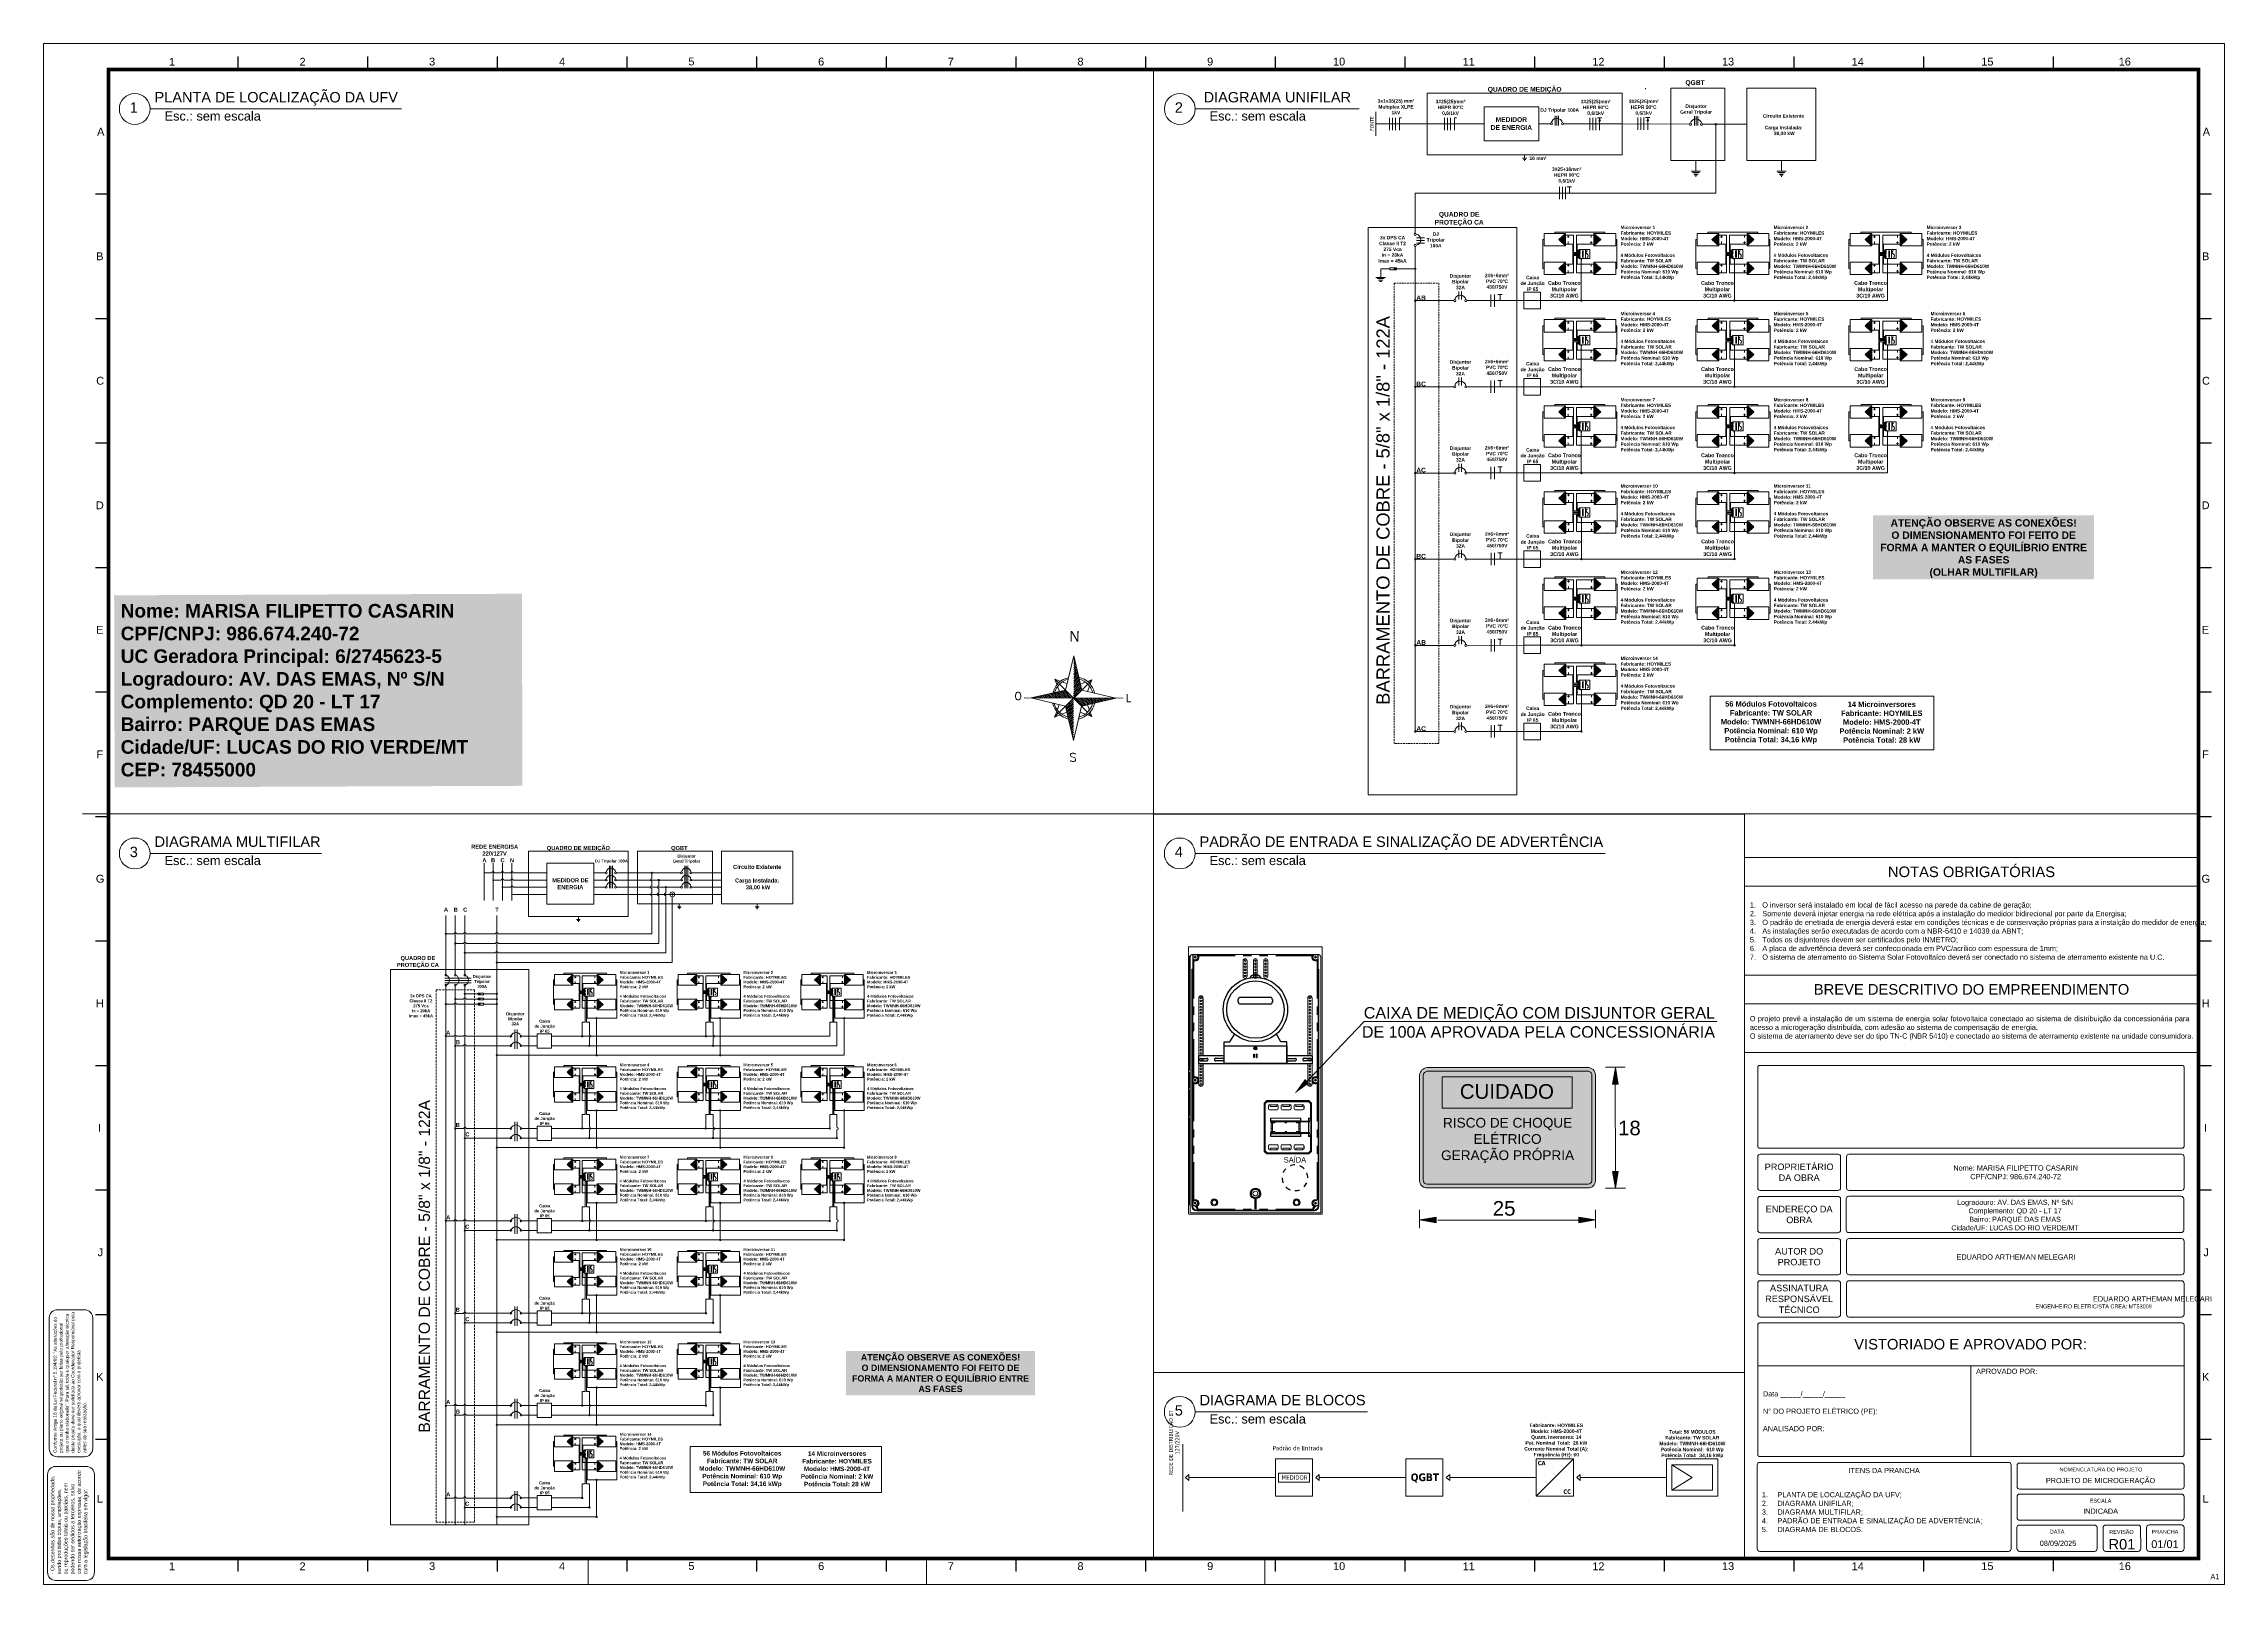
# Paper-space layout 'PROJETO ELÉTRICO (5)' of a CAD drawing. Header units: millimetres. Extents: x 0 to 841, y 0 to 594.
# The model-space entities are those that its viewports show. They can reach past a viewport. Long polylines and large blocks are cut down to what shows.
import ezdxf
from ezdxf.enums import TextEntityAlignment as Align

# ---------------------------------------------------------------- set-up
doc = ezdxf.new("R2010")
doc.units = ezdxf.units.MM
doc.linetypes.add('DASHED2', pattern=[9.525, 6.35, -3.175])
for name, color, linetype, lineweight in [('DESENHO', 7, 'Continuous', 0), ('PADRÃO DE ENTRADA', 7, 'Continuous', 0), ('PRANCHA A1', 7, 'Continuous', 0)]:
    doc.layers.add(name, color=color, linetype=linetype, lineweight=lineweight)
doc.styles.add('Annotative', font='arial.ttf')
doc.styles.add('ARIAL', font='arial.ttf')
doc.styles.add('GOTHICE', font='gothice_.ttf')
doc.styles.add('PDF Arial', font='arial.ttf')
doc.styles.add('PDF ArialMT', font='arial.ttf')
doc.styles.add('PDF TimesNewRomanPSMT', font='arial.ttf')
doc.styles.add('romans', font='romans__.ttf')
doc.styles.get("Standard").update_dxf_attribs({"font": 'arial.ttf'})

# ---------------------------------------------------------------- blocks, each defined once
blk = doc.blocks.new('*X6')
at = {"color": 0}
for p, q in [((0.003, 0.586), (0.005, 0.588)), ((0.003, 0.56), (0.01, 0.567)), ((0.003, 0.533), (0.015, 0.545)), ((0.003, 0.507), (0.02, 0.524)), ((0.003, 0.48), (0.025, 0.502)), ((0.003, 0.454), (0.03, 0.481)), ((0.003, 0.427), (0.035, 0.459)), ((0.003, 0.4), (0.04, 0.438)), ((0.003, 0.374), (0.045, 0.416)), ((0.003, 0.347), (0.05, 0.395)), ((0.003, 0.321), (0.055, 0.373)), ((0.003, 0.294), (0.06, 0.352)), ((0.003, 0.268), (0.065, 0.33)), ((0.003, 0.241), (0.07, 0.309)), ((0.003, 0.215), (0.075, 0.287)), ((0.003, 0.188), (0.08, 0.266)), ((0.003, 0.162), (0.085, 0.244)), ((0.003, 0.135), (0.09, 0.223)), ((0.003, 0.109), (0.095, 0.201)), ((0.003, 0.082), (0.1, 0.18)), ((0.003, 0.056), (0.105, 0.158)), ((0.003, 0.029), (0.11, 0.137)), ((0.003, 0.003), (0.115, 0.115))]:
    blk.add_line(p, q, dxfattribs=at)

msp = doc.modelspace()

# ---------------------------------------------------------------- hatches: boundary and pattern name
at = {"layer": 'DESENHO', "lineweight": 0}
h = msp.add_hatch(color=256, dxfattribs=at)
h.dxf.hatch_style = 1
h.paths.add_polyline_path([(5350.17, -1891.12, 0.414214), (5350.04, -1891.25, 0.414214), (5350.17, -1891.37)])
h.paths.add_polyline_path([(5350.29, -1891.25, 0.414214), (5350.17, -1891.12), (5350.17, -1891.37, 0.414214)])
h = msp.add_hatch(color=256, dxfattribs=at)
h.dxf.hatch_style = 1
h.paths.add_polyline_path([(5356.68, -1891.1, 0.414214), (5356.56, -1891.23, 0.414214), (5356.68, -1891.35)])
h.paths.add_polyline_path([(5356.81, -1891.23, 0.414214), (5356.68, -1891.1), (5356.68, -1891.35, 0.414214)])
h = msp.add_hatch(color=256, dxfattribs=at)
h.dxf.hatch_style = 1
h.paths.add_polyline_path([(5492.01, -1889.25, -1), (5491.85, -1889.25, -1)])
h = msp.add_hatch(color=256, dxfattribs=at)
h.dxf.hatch_style = 1
h.paths.add_polyline_path([(5493.39, -1890.38, -1), (5493.23, -1890.38, -1)])
h = msp.add_hatch(color=256, dxfattribs=at)
h.dxf.hatch_style = 1
h.paths.add_polyline_path([(5518.55, -1889.25, 1), (5518.35, -1889.25, 1)])
h = msp.add_hatch(color=256, dxfattribs=at)
h.dxf.hatch_style = 1
h.paths.add_polyline_path([(5519.65, -1890.39, 1), (5519.45, -1890.39, 1)])
h = msp.add_hatch(color=256, dxfattribs=at)
h.dxf.hatch_style = 1
h.paths.add_polyline_path([(5366.01, -1891.77, 0.414214), (5365.89, -1891.65), (5365.89, -1891.9, 0.414214)])
h.paths.add_polyline_path([(5365.89, -1891.65, 0.414214), (5365.76, -1891.77, 0.414214), (5365.89, -1891.9)])
h = msp.add_hatch(color=256, dxfattribs=at)
h.dxf.hatch_style = 1
h.paths.add_polyline_path([(5494.89, -1891.52, -1), (5494.73, -1891.52, -1)])
h = msp.add_hatch(color=5, dxfattribs=at)
h.dxf.hatch_style = 1
h.paths.add_polyline_path([(5496.39, -1892.66, -1), (5496.23, -1892.66, -1)])
h = msp.add_hatch(color=256, dxfattribs=at)
h.dxf.hatch_style = 1
h.paths.add_polyline_path([(5520.76, -1891.52, 1), (5520.56, -1891.52, 1)])
h = msp.add_hatch(color=256, dxfattribs=at)
h.dxf.hatch_style = 1
h.paths.add_polyline_path([(5485.94, -1898.91, 1), (5485.74, -1898.91, 1)])
h = msp.add_hatch(color=256, dxfattribs=at)
h.dxf.hatch_style = 1
h.paths.add_polyline_path([(5487.44, -1900.42, 1), (5487.24, -1900.42, 1)])
h = msp.add_hatch(color=256, dxfattribs=at)
h.dxf.hatch_style = 1
h.paths.add_polyline_path([(5488.94, -1901.93, 1), (5488.74, -1901.93, 1)])
h = msp.add_hatch(color=3, dxfattribs=at)
h.dxf.hatch_style = 1
h.paths.add_polyline_path([(5494.02, -1903.44, 1), (5493.82, -1903.44, 1)])
h = msp.add_hatch(color=7, dxfattribs=at)
h.dxf.hatch_style = 1
h.paths.add_polyline_path([(5505.06, -1906.17), (5505.97, -1907.02), (5505.97, -1905.33)])
h = msp.add_hatch(dxfattribs=at)
h.set_pattern_fill('ANGLE', scale=1.5, angle=180)
h.set_pattern_definition([(180, (10158.257, 902.157), (-4e-15, -10.4775), [7.62, -2.8575]), (270, (10158.257, 902.157), (10.4775, -4e-15), [7.62, -2.8575])])
h.paths.add_polyline_path([(5509.82, -1905.33), (5509.82, -1907.02), (5510.73, -1906.17)])
h = msp.add_hatch(color=7, dxfattribs=at)
h.dxf.hatch_style = 1
h.paths.add_polyline_path([(5510.73, -1906.17), (5509.82, -1905.33), (5509.82, -1907.02)])
h = msp.add_hatch(color=7, dxfattribs=at)
h.dxf.hatch_style = 1
h.paths.add_polyline_path([(5524.64, -1906.17), (5525.56, -1907.02), (5525.56, -1905.33)])
h = msp.add_hatch(dxfattribs=at)
h.set_pattern_fill('ANGLE', scale=1.5, angle=180)
h.set_pattern_definition([(180, (10177.844, 902.157), (-4e-15, -10.4775), [7.62, -2.8575]), (270, (10177.844, 902.157), (10.4775, -4e-15), [7.62, -2.8575])])
h.paths.add_polyline_path([(5529.4, -1905.33), (5529.4, -1907.02), (5530.32, -1906.17)])
h = msp.add_hatch(color=7, dxfattribs=at)
h.dxf.hatch_style = 1
h.paths.add_polyline_path([(5530.32, -1906.17), (5529.4, -1905.33), (5529.4, -1907.02)])
h = msp.add_hatch(color=7, dxfattribs=at)
h.dxf.hatch_style = 1
h.paths.add_polyline_path([(5544.24, -1906.17), (5545.15, -1907.02), (5545.15, -1905.33)])
h = msp.add_hatch(dxfattribs=at)
h.set_pattern_fill('ANGLE', scale=1.5, angle=180)
h.set_pattern_definition([(180, (10197.437, 902.157), (-4e-15, -10.4775), [7.62, -2.8575]), (270, (10197.437, 902.157), (10.4775, -4e-15), [7.62, -2.8575])])
h.paths.add_polyline_path([(5548.99, -1905.33), (5548.99, -1907.02), (5549.91, -1906.17)])
h = msp.add_hatch(color=7, dxfattribs=at)
h.dxf.hatch_style = 1
h.paths.add_polyline_path([(5549.91, -1906.17), (5548.99, -1905.33), (5548.99, -1907.02)])
h = msp.add_hatch(color=7, dxfattribs=at)
h.dxf.hatch_style = 1
h.paths.add_polyline_path([(5344.64, -1907.38), (5345.56, -1908.23), (5345.56, -1906.54)])
h = msp.add_hatch(dxfattribs=at)
h.set_pattern_fill('ANGLE', scale=1.5, angle=180)
h.set_pattern_definition([(180, (9997.844, 900.95), (-4e-15, -10.4775), [7.62, -2.8575]), (270, (9997.844, 900.95), (10.4775, -4e-15), [7.62, -2.8575])])
h.paths.add_polyline_path([(5349.4, -1906.54), (5349.4, -1908.23), (5350.32, -1907.38)])
h = msp.add_hatch(color=7, dxfattribs=at)
h.dxf.hatch_style = 1
h.paths.add_polyline_path([(5350.32, -1907.38), (5349.4, -1906.54), (5349.4, -1908.23)])
h = msp.add_hatch(color=7, dxfattribs=at)
h.dxf.hatch_style = 1
h.paths.add_polyline_path([(5365.39, -1907.38), (5366.3, -1908.23), (5366.3, -1906.54)])
h = msp.add_hatch(dxfattribs=at)
h.set_pattern_fill('ANGLE', scale=1.5, angle=180)
h.set_pattern_definition([(180, (10018.588, 900.95), (-4e-15, -10.4775), [7.62, -2.8575]), (270, (10018.588, 900.95), (10.4775, -4e-15), [7.62, -2.8575])])
h.paths.add_polyline_path([(5370.15, -1906.54), (5370.15, -1908.23), (5371.06, -1907.38)])
h = msp.add_hatch(color=7, dxfattribs=at)
h.dxf.hatch_style = 1
h.paths.add_polyline_path([(5371.06, -1907.38), (5370.15, -1906.54), (5370.15, -1908.23)])
h = msp.add_hatch(color=7, dxfattribs=at)
h.dxf.hatch_style = 1
h.paths.add_polyline_path([(5386.13, -1907.38), (5387.05, -1908.23), (5387.05, -1906.54)])
h = msp.add_hatch(dxfattribs=at)
h.set_pattern_fill('ANGLE', scale=1.5, angle=180)
h.set_pattern_definition([(180, (10039.333, 900.95), (-4e-15, -10.4775), [7.62, -2.8575]), (270, (10039.333, 900.95), (10.4775, -4e-15), [7.62, -2.8575])])
h.paths.add_polyline_path([(5390.89, -1906.54), (5390.89, -1908.23), (5391.81, -1907.38)])
h = msp.add_hatch(color=7, dxfattribs=at)
h.dxf.hatch_style = 1
h.paths.add_polyline_path([(5391.81, -1907.38), (5390.89, -1906.54), (5390.89, -1908.23)])
h = msp.add_hatch(color=256, dxfattribs=at)
h.dxf.hatch_style = 1
h.paths.add_polyline_path([(5488.74, -1908.43, -1), (5488.94, -1908.43, -1)])
h = msp.add_hatch(color=3, dxfattribs=at)
h.dxf.hatch_style = 1
h.paths.add_polyline_path([(5493.82, -1908.43, -1), (5494.02, -1908.43, -1)])
h = msp.add_hatch(color=5, dxfattribs=at)
h.dxf.hatch_style = 1
h.paths.add_polyline_path([(5325.28, -1911.34, 1), (5325.08, -1911.34, 1)])
h = msp.add_hatch(color=7, dxfattribs=at)
h.dxf.hatch_style = 1
h.paths.add_polyline_path([(5344.64, -1911.29), (5345.56, -1910.44), (5345.56, -1912.13)])
h = msp.add_hatch(color=7, dxfattribs=at)
h.dxf.hatch_style = 1
h.paths.add_polyline_path([(5350.32, -1911.29), (5349.4, -1912.13), (5349.4, -1910.44)])
h = msp.add_hatch(color=7, dxfattribs=at)
h.dxf.hatch_style = 1
h.paths.add_polyline_path([(5365.39, -1911.29), (5366.3, -1910.44), (5366.3, -1912.13)])
h = msp.add_hatch(color=7, dxfattribs=at)
h.dxf.hatch_style = 1
h.paths.add_polyline_path([(5371.06, -1911.29), (5370.15, -1912.13), (5370.15, -1910.44)])
h = msp.add_hatch(color=7, dxfattribs=at)
h.dxf.hatch_style = 1
h.paths.add_polyline_path([(5386.13, -1911.29), (5387.05, -1910.44), (5387.05, -1912.13)])
h = msp.add_hatch(color=7, dxfattribs=at)
h.dxf.hatch_style = 1
h.paths.add_polyline_path([(5391.81, -1911.29), (5390.89, -1912.13), (5390.89, -1910.44)])
h = msp.add_hatch(color=256, dxfattribs=at)
h.dxf.hatch_style = 1
h.paths.add_polyline_path([(5485.74, -1910.04, -1), (5485.94, -1910.04, -1)])
h = msp.add_hatch(color=256, dxfattribs=at)
h.dxf.hatch_style = 1
h.paths.add_polyline_path([(5487.24, -1909.23, -1), (5487.44, -1909.23, -1)])
h = msp.add_hatch(color=3, dxfattribs=at)
h.dxf.hatch_style = 1
h.paths.add_polyline_path([(5493.82, -1909.23, -1), (5494.02, -1909.23, -1)])
h = msp.add_hatch(color=3, dxfattribs=at)
h.dxf.hatch_style = 1
h.paths.add_polyline_path([(5493.82, -1910.04, -1), (5494.02, -1910.04, -1)])
h = msp.add_hatch(color=7, dxfattribs=at)
h.dxf.hatch_style = 1
h.paths.add_polyline_path([(5505.06, -1910.08), (5505.97, -1909.24), (5505.97, -1910.93)])
h = msp.add_hatch(color=7, dxfattribs=at)
h.dxf.hatch_style = 1
h.paths.add_polyline_path([(5510.73, -1910.08), (5509.82, -1910.93), (5509.82, -1909.24)])
h = msp.add_hatch(color=7, dxfattribs=at)
h.dxf.hatch_style = 1
h.paths.add_polyline_path([(5524.64, -1910.08), (5525.56, -1909.24), (5525.56, -1910.93)])
h = msp.add_hatch(color=7, dxfattribs=at)
h.dxf.hatch_style = 1
h.paths.add_polyline_path([(5530.32, -1910.08), (5529.4, -1910.93), (5529.4, -1909.24)])
h = msp.add_hatch(color=7, dxfattribs=at)
h.dxf.hatch_style = 1
h.paths.add_polyline_path([(5544.24, -1910.08), (5545.15, -1909.24), (5545.15, -1910.93)])
h = msp.add_hatch(color=7, dxfattribs=at)
h.dxf.hatch_style = 1
h.paths.add_polyline_path([(5549.91, -1910.08), (5548.99, -1910.93), (5548.99, -1909.24)])
h = msp.add_hatch(color=3, dxfattribs=at)
h.dxf.hatch_style = 1
h.paths.add_polyline_path([(5509.71, -1912.36, 1), (5509.71, -1912.16, 1)])
h = msp.add_hatch(color=3, dxfattribs=at)
h.dxf.hatch_style = 1
h.paths.add_polyline_path([(5529.3, -1912.36, 1), (5529.3, -1912.16, 1)])
h = msp.add_hatch(color=3, dxfattribs=at)
h.dxf.hatch_style = 1
h.paths.add_polyline_path([(5548.89, -1912.36, 1), (5548.89, -1912.16, 1)])
h = msp.add_hatch(color=5, dxfattribs=at)
h.dxf.hatch_style = 1
h.paths.add_polyline_path([(5325.28, -1915.65, 1), (5325.08, -1915.65, 1)])
h = msp.add_hatch(color=5, dxfattribs=at)
h.dxf.hatch_style = 1
h.paths.add_polyline_path([(5347.78, -1915.64, 1), (5347.58, -1915.64, 1)])
h = msp.add_hatch(color=5, dxfattribs=at)
h.dxf.hatch_style = 1
h.paths.add_polyline_path([(5368.52, -1915.64, 1), (5368.32, -1915.64, 1)])
h = msp.add_hatch(color=256, dxfattribs=at)
h.dxf.hatch_style = 1
h.paths.add_polyline_path([(5485.94, -1915.13, 1), (5485.74, -1915.13, 1)])
h = msp.add_hatch(color=256, dxfattribs=at)
h.dxf.hatch_style = 1
h.paths.add_polyline_path([(5487.44, -1916.63, 1), (5487.24, -1916.63, 1)])
h = msp.add_hatch(color=256, dxfattribs=at)
h.dxf.hatch_style = 1
h.paths.add_polyline_path([(5507.54, -1915.12, 1), (5507.34, -1915.12, 1)])
h = msp.add_hatch(color=256, dxfattribs=at)
h.dxf.hatch_style = 1
h.paths.add_polyline_path([(5508.67, -1916.62, 1), (5508.47, -1916.62, 1)])
h = msp.add_hatch(color=256, dxfattribs=at)
h.dxf.hatch_style = 1
h.paths.add_polyline_path([(5527.12, -1915.12, 1), (5526.92, -1915.12, 1)])
h = msp.add_hatch(color=256, dxfattribs=at)
h.dxf.hatch_style = 1
h.paths.add_polyline_path([(5528.26, -1916.62, 1), (5528.06, -1916.62, 1)])
h = msp.add_hatch(color=7, dxfattribs=at)
h.dxf.hatch_style = 1
h.paths.add_polyline_path([(5344.64, -1919.05), (5345.56, -1919.9), (5345.56, -1918.21)])
h = msp.add_hatch(dxfattribs=at)
h.set_pattern_fill('ANGLE', scale=1.5, angle=180)
h.set_pattern_definition([(180, (9997.844, 889.279), (-4e-15, -10.4775), [7.62, -2.8575]), (270, (9997.844, 889.279), (10.4775, -4e-15), [7.62, -2.8575])])
h.paths.add_polyline_path([(5349.4, -1918.21), (5349.4, -1919.9), (5350.32, -1919.05)])
h = msp.add_hatch(color=7, dxfattribs=at)
h.dxf.hatch_style = 1
h.paths.add_polyline_path([(5350.32, -1919.05), (5349.4, -1918.21), (5349.4, -1919.9)])
h = msp.add_hatch(color=7, dxfattribs=at)
h.dxf.hatch_style = 1
h.paths.add_polyline_path([(5365.4, -1919.05), (5366.31, -1919.9), (5366.31, -1918.21)])
h = msp.add_hatch(dxfattribs=at)
h.set_pattern_fill('ANGLE', scale=1.5, angle=180)
h.set_pattern_definition([(180, (10018.599, 889.279), (-4e-15, -10.4775), [7.62, -2.8575]), (270, (10018.599, 889.279), (10.4775, -4e-15), [7.62, -2.8575])])
h.paths.add_polyline_path([(5370.16, -1918.21), (5370.16, -1919.9), (5371.07, -1919.05)])
h = msp.add_hatch(color=7, dxfattribs=at)
h.dxf.hatch_style = 1
h.paths.add_polyline_path([(5371.07, -1919.05), (5370.16, -1918.21), (5370.16, -1919.9)])
h = msp.add_hatch(color=7, dxfattribs=at)
h.dxf.hatch_style = 1
h.paths.add_polyline_path([(5386.14, -1919.05), (5387.06, -1919.9), (5387.06, -1918.21)])
h = msp.add_hatch(dxfattribs=at)
h.set_pattern_fill('ANGLE', scale=1.5, angle=180)
h.set_pattern_definition([(180, (10039.344, 889.279), (-4e-15, -10.4775), [7.62, -2.8575]), (270, (10039.344, 889.279), (10.4775, -4e-15), [7.62, -2.8575])])
h.paths.add_polyline_path([(5390.9, -1918.21), (5390.9, -1919.9), (5391.82, -1919.05)])
h = msp.add_hatch(color=7, dxfattribs=at)
h.dxf.hatch_style = 1
h.paths.add_polyline_path([(5391.82, -1919.05), (5390.9, -1918.21), (5390.9, -1919.9)])
h = msp.add_hatch(color=3, dxfattribs=at)
h.dxf.hatch_style = 1
h.paths.add_polyline_path([(5494.02, -1918.13, 1), (5493.82, -1918.13, 1)])
h = msp.add_hatch(color=7, dxfattribs=at)
h.dxf.hatch_style = 1
h.paths.add_polyline_path([(5505.06, -1920.79), (5505.97, -1921.64), (5505.97, -1919.95)])
h = msp.add_hatch(color=3, dxfattribs=at)
h.dxf.hatch_style = 1
h.paths.add_polyline_path([(5509.81, -1918.13, 1), (5509.61, -1918.13, 1)])
h = msp.add_hatch(dxfattribs=at)
h.set_pattern_fill('ANGLE', scale=1.5, angle=180)
h.set_pattern_definition([(180, (10158.257, 887.54), (-4e-15, -10.4775), [7.62, -2.8575]), (270, (10158.257, 887.54), (10.4775, -4e-15), [7.62, -2.8575])])
h.paths.add_polyline_path([(5509.82, -1919.95), (5509.82, -1921.64), (5510.73, -1920.79)])
h = msp.add_hatch(color=7, dxfattribs=at)
h.dxf.hatch_style = 1
h.paths.add_polyline_path([(5510.73, -1920.79), (5509.82, -1919.95), (5509.82, -1921.64)])
h = msp.add_hatch(color=7, dxfattribs=at)
h.dxf.hatch_style = 1
h.paths.add_polyline_path([(5524.64, -1920.79), (5525.56, -1921.64), (5525.56, -1919.95)])
h = msp.add_hatch(color=3, dxfattribs=at)
h.dxf.hatch_style = 1
h.paths.add_polyline_path([(5529.4, -1918.13, 1), (5529.2, -1918.13, 1)])
h = msp.add_hatch(dxfattribs=at)
h.set_pattern_fill('ANGLE', scale=1.5, angle=180)
h.set_pattern_definition([(180, (10177.844, 887.54), (-4e-15, -10.4775), [7.62, -2.8575]), (270, (10177.844, 887.54), (10.4775, -4e-15), [7.62, -2.8575])])
h.paths.add_polyline_path([(5529.4, -1919.95), (5529.4, -1921.64), (5530.32, -1920.79)])
h = msp.add_hatch(color=7, dxfattribs=at)
h.dxf.hatch_style = 1
h.paths.add_polyline_path([(5530.32, -1920.79), (5529.4, -1919.95), (5529.4, -1921.64)])
h = msp.add_hatch(color=7, dxfattribs=at)
h.dxf.hatch_style = 1
h.paths.add_polyline_path([(5544.24, -1920.79), (5545.15, -1921.64), (5545.15, -1919.95)])
h = msp.add_hatch(dxfattribs=at)
h.set_pattern_fill('ANGLE', scale=1.5, angle=180)
h.set_pattern_definition([(180, (10197.437, 887.54), (-4e-15, -10.4775), [7.62, -2.8575]), (270, (10197.437, 887.54), (10.4775, -4e-15), [7.62, -2.8575])])
h.paths.add_polyline_path([(5548.99, -1919.95), (5548.99, -1921.64), (5549.91, -1920.79)])
h = msp.add_hatch(color=7, dxfattribs=at)
h.dxf.hatch_style = 1
h.paths.add_polyline_path([(5549.91, -1920.79), (5548.99, -1919.95), (5548.99, -1921.64)])
h = msp.add_hatch(color=7, dxfattribs=at)
h.dxf.hatch_style = 1
h.paths.add_polyline_path([(5344.64, -1922.96), (5345.56, -1922.12), (5345.56, -1923.81)])
h = msp.add_hatch(color=7, dxfattribs=at)
h.dxf.hatch_style = 1
h.paths.add_polyline_path([(5350.32, -1922.96), (5349.4, -1923.81), (5349.4, -1922.12)])
h = msp.add_hatch(color=7, dxfattribs=at)
h.dxf.hatch_style = 1
h.paths.add_polyline_path([(5365.4, -1922.96), (5366.31, -1922.12), (5366.31, -1923.81)])
h = msp.add_hatch(color=7, dxfattribs=at)
h.dxf.hatch_style = 1
h.paths.add_polyline_path([(5371.07, -1922.96), (5370.16, -1923.81), (5370.16, -1922.12)])
h = msp.add_hatch(color=7, dxfattribs=at)
h.dxf.hatch_style = 1
h.paths.add_polyline_path([(5386.14, -1922.96), (5387.06, -1922.12), (5387.06, -1923.81)])
h = msp.add_hatch(color=7, dxfattribs=at)
h.dxf.hatch_style = 1
h.paths.add_polyline_path([(5391.82, -1922.96), (5390.9, -1923.81), (5390.9, -1922.12)])
h = msp.add_hatch(color=7, dxfattribs=at)
h.dxf.hatch_style = 1
h.paths.add_polyline_path([(5505.06, -1924.7), (5505.97, -1923.85), (5505.97, -1925.54)])
h = msp.add_hatch(color=7, dxfattribs=at)
h.dxf.hatch_style = 1
h.paths.add_polyline_path([(5510.73, -1924.7), (5509.82, -1925.54), (5509.82, -1923.85)])
h = msp.add_hatch(color=7, dxfattribs=at)
h.dxf.hatch_style = 1
h.paths.add_polyline_path([(5524.64, -1924.7), (5525.56, -1923.85), (5525.56, -1925.54)])
h = msp.add_hatch(color=7, dxfattribs=at)
h.dxf.hatch_style = 1
h.paths.add_polyline_path([(5530.32, -1924.7), (5529.4, -1925.54), (5529.4, -1923.85)])
h = msp.add_hatch(color=7, dxfattribs=at)
h.dxf.hatch_style = 1
h.paths.add_polyline_path([(5544.24, -1924.7), (5545.15, -1923.85), (5545.15, -1925.54)])
h = msp.add_hatch(color=7, dxfattribs=at)
h.dxf.hatch_style = 1
h.paths.add_polyline_path([(5549.91, -1924.7), (5548.99, -1925.54), (5548.99, -1923.85)])
h = msp.add_hatch(color=5, dxfattribs=at)
h.dxf.hatch_style = 1
h.paths.add_polyline_path([(5325.28, -1927.33, 1), (5325.08, -1927.33, 1)])
h = msp.add_hatch(color=5, dxfattribs=at)
h.dxf.hatch_style = 1
h.paths.add_polyline_path([(5347.79, -1927.32, 1), (5347.59, -1927.32, 1)])
h = msp.add_hatch(color=5, dxfattribs=at)
h.dxf.hatch_style = 1
h.paths.add_polyline_path([(5368.53, -1927.32, 1), (5368.33, -1927.32, 1)])
h = msp.add_hatch(color=3, dxfattribs=at)
h.dxf.hatch_style = 1
h.paths.add_polyline_path([(5509.71, -1926.98, 1), (5509.71, -1926.78, 1)])
h = msp.add_hatch(color=3, dxfattribs=at)
h.dxf.hatch_style = 1
h.paths.add_polyline_path([(5529.3, -1926.98, 1), (5529.3, -1926.78, 1)])
h = msp.add_hatch(color=3, dxfattribs=at)
h.dxf.hatch_style = 1
h.paths.add_polyline_path([(5548.89, -1926.98, 1), (5548.89, -1926.78, 1)])
h = msp.add_hatch(color=7, dxfattribs=at)
h.dxf.hatch_style = 1
h.paths.add_polyline_path([(5344.64, -1930.72), (5345.56, -1931.57), (5345.56, -1929.88)])
h = msp.add_hatch(dxfattribs=at)
h.set_pattern_fill('ANGLE', scale=1.5, angle=180)
h.set_pattern_definition([(180, (9997.844, 877.607), (-4e-15, -10.4775), [7.62, -2.8575]), (270, (9997.844, 877.607), (10.4775, -4e-15), [7.62, -2.8575])])
h.paths.add_polyline_path([(5349.4, -1929.88), (5349.4, -1931.57), (5350.32, -1930.72)])
h = msp.add_hatch(color=7, dxfattribs=at)
h.dxf.hatch_style = 1
h.paths.add_polyline_path([(5350.32, -1930.72), (5349.4, -1929.88), (5349.4, -1931.57)])
h = msp.add_hatch(color=7, dxfattribs=at)
h.dxf.hatch_style = 1
h.paths.add_polyline_path([(5365.4, -1930.72), (5366.31, -1931.57), (5366.31, -1929.88)])
h = msp.add_hatch(dxfattribs=at)
h.set_pattern_fill('ANGLE', scale=1.5, angle=180)
h.set_pattern_definition([(180, (10018.599, 877.607), (-4e-15, -10.4775), [7.62, -2.8575]), (270, (10018.599, 877.607), (10.4775, -4e-15), [7.62, -2.8575])])
h.paths.add_polyline_path([(5370.16, -1929.88), (5370.16, -1931.57), (5371.07, -1930.72)])
h = msp.add_hatch(color=7, dxfattribs=at)
h.dxf.hatch_style = 1
h.paths.add_polyline_path([(5371.07, -1930.72), (5370.16, -1929.88), (5370.16, -1931.57)])
h = msp.add_hatch(color=7, dxfattribs=at)
h.dxf.hatch_style = 1
h.paths.add_polyline_path([(5386.14, -1930.72), (5387.06, -1931.57), (5387.06, -1929.88)])
h = msp.add_hatch(dxfattribs=at)
h.set_pattern_fill('ANGLE', scale=1.5, angle=180)
h.set_pattern_definition([(180, (10039.344, 877.607), (-4e-15, -10.4775), [7.62, -2.8575]), (270, (10039.344, 877.607), (10.4775, -4e-15), [7.62, -2.8575])])
h.paths.add_polyline_path([(5390.9, -1929.88), (5390.9, -1931.57), (5391.82, -1930.72)])
h = msp.add_hatch(color=7, dxfattribs=at)
h.dxf.hatch_style = 1
h.paths.add_polyline_path([(5391.82, -1930.72), (5390.9, -1929.88), (5390.9, -1931.57)])
h = msp.add_hatch(color=256, dxfattribs=at)
h.dxf.hatch_style = 1
h.paths.add_polyline_path([(5487.44, -1929.74, 1), (5487.24, -1929.74, 1)])
h = msp.add_hatch(color=256, dxfattribs=at)
h.dxf.hatch_style = 1
h.paths.add_polyline_path([(5488.94, -1931.24, 1), (5488.74, -1931.24, 1)])
h = msp.add_hatch(color=256, dxfattribs=at)
h.dxf.hatch_style = 1
h.paths.add_polyline_path([(5507.54, -1929.73, 1), (5507.34, -1929.73, 1)])
h = msp.add_hatch(color=256, dxfattribs=at)
h.dxf.hatch_style = 1
h.paths.add_polyline_path([(5508.67, -1931.23, 1), (5508.47, -1931.23, 1)])
h = msp.add_hatch(color=256, dxfattribs=at)
h.dxf.hatch_style = 1
h.paths.add_polyline_path([(5527.12, -1929.73, 1), (5526.92, -1929.73, 1)])
h = msp.add_hatch(color=256, dxfattribs=at)
h.dxf.hatch_style = 1
h.paths.add_polyline_path([(5528.26, -1931.23, 1), (5528.06, -1931.23, 1)])
h = msp.add_hatch(color=256, dxfattribs=at)
h.dxf.hatch_style = 1
h.paths.add_polyline_path([(5546.72, -1929.73, 1), (5546.52, -1929.73, 1)])
h = msp.add_hatch(color=256, dxfattribs=at)
h.dxf.hatch_style = 1
h.paths.add_polyline_path([(5547.85, -1931.23, 1), (5547.65, -1931.23, 1)])
h = msp.add_hatch(color=7, dxfattribs=at)
h.dxf.hatch_style = 1
h.paths.add_polyline_path([(5344.64, -1934.63), (5345.56, -1933.79), (5345.56, -1935.48)])
h = msp.add_hatch(color=7, dxfattribs=at)
h.dxf.hatch_style = 1
h.paths.add_polyline_path([(5350.32, -1934.63), (5349.4, -1935.48), (5349.4, -1933.79)])
h = msp.add_hatch(color=7, dxfattribs=at)
h.dxf.hatch_style = 1
h.paths.add_polyline_path([(5365.4, -1934.63), (5366.31, -1933.79), (5366.31, -1935.48)])
h = msp.add_hatch(color=7, dxfattribs=at)
h.dxf.hatch_style = 1
h.paths.add_polyline_path([(5371.07, -1934.63), (5370.16, -1935.48), (5370.16, -1933.79)])
h = msp.add_hatch(color=7, dxfattribs=at)
h.dxf.hatch_style = 1
h.paths.add_polyline_path([(5386.14, -1934.63), (5387.06, -1933.79), (5387.06, -1935.48)])
h = msp.add_hatch(color=7, dxfattribs=at)
h.dxf.hatch_style = 1
h.paths.add_polyline_path([(5391.82, -1934.63), (5390.9, -1935.48), (5390.9, -1933.79)])
h = msp.add_hatch(color=3, dxfattribs=at)
h.dxf.hatch_style = 1
h.paths.add_polyline_path([(5494.02, -1932.74, 1), (5493.82, -1932.74, 1)])
h = msp.add_hatch(color=7, dxfattribs=at)
h.dxf.hatch_style = 1
h.paths.add_polyline_path([(5505.06, -1935.41), (5505.97, -1936.25), (5505.97, -1934.56)])
h = msp.add_hatch(color=3, dxfattribs=at)
h.dxf.hatch_style = 1
h.paths.add_polyline_path([(5509.81, -1932.74, 1), (5509.61, -1932.74, 1)])
h = msp.add_hatch(dxfattribs=at)
h.set_pattern_fill('ANGLE', scale=1.5, angle=180)
h.set_pattern_definition([(180, (10158.257, 872.922), (-4e-15, -10.4775), [7.62, -2.8575]), (270, (10158.257, 872.922), (10.4775, -4e-15), [7.62, -2.8575])])
h.paths.add_polyline_path([(5509.82, -1934.56), (5509.82, -1936.25), (5510.73, -1935.41)])
h = msp.add_hatch(color=7, dxfattribs=at)
h.dxf.hatch_style = 1
h.paths.add_polyline_path([(5510.73, -1935.41), (5509.82, -1934.56), (5509.82, -1936.25)])
h = msp.add_hatch(color=7, dxfattribs=at)
h.dxf.hatch_style = 1
h.paths.add_polyline_path([(5524.64, -1935.41), (5525.56, -1936.25), (5525.56, -1934.56)])
h = msp.add_hatch(color=3, dxfattribs=at)
h.dxf.hatch_style = 1
h.paths.add_polyline_path([(5529.4, -1932.74, 1), (5529.2, -1932.74, 1)])
h = msp.add_hatch(dxfattribs=at)
h.set_pattern_fill('ANGLE', scale=1.5, angle=180)
h.set_pattern_definition([(180, (10177.844, 872.922), (-4e-15, -10.4775), [7.62, -2.8575]), (270, (10177.844, 872.922), (10.4775, -4e-15), [7.62, -2.8575])])
h.paths.add_polyline_path([(5529.4, -1934.56), (5529.4, -1936.25), (5530.32, -1935.41)])
h = msp.add_hatch(color=7, dxfattribs=at)
h.dxf.hatch_style = 1
h.paths.add_polyline_path([(5530.32, -1935.41), (5529.4, -1934.56), (5529.4, -1936.25)])
h = msp.add_hatch(color=7, dxfattribs=at)
h.dxf.hatch_style = 1
h.paths.add_polyline_path([(5544.24, -1935.41), (5545.15, -1936.25), (5545.15, -1934.56)])
h = msp.add_hatch(color=3, dxfattribs=at)
h.dxf.hatch_style = 1
h.paths.add_polyline_path([(5548.99, -1932.74, 1), (5548.79, -1932.74, 1)])
h = msp.add_hatch(dxfattribs=at)
h.set_pattern_fill('ANGLE', scale=1.5, angle=180)
h.set_pattern_definition([(180, (10197.437, 872.922), (-4e-15, -10.4775), [7.62, -2.8575]), (270, (10197.437, 872.922), (10.4775, -4e-15), [7.62, -2.8575])])
h.paths.add_polyline_path([(5548.99, -1934.56), (5548.99, -1936.25), (5549.91, -1935.41)])
h = msp.add_hatch(color=7, dxfattribs=at)
h.dxf.hatch_style = 1
h.paths.add_polyline_path([(5549.91, -1935.41), (5548.99, -1934.56), (5548.99, -1936.25)])
h = msp.add_hatch(color=5, dxfattribs=at)
h.dxf.hatch_style = 1
h.paths.add_polyline_path([(5325.28, -1939, 1), (5325.08, -1939, 1)])
h = msp.add_hatch(color=5, dxfattribs=at)
h.dxf.hatch_style = 1
h.paths.add_polyline_path([(5347.79, -1938.99, 1), (5347.59, -1938.99, 1)])
h = msp.add_hatch(color=5, dxfattribs=at)
h.dxf.hatch_style = 1
h.paths.add_polyline_path([(5368.53, -1938.99, 1), (5368.33, -1938.99, 1)])
h = msp.add_hatch(color=7, dxfattribs=at)
h.dxf.hatch_style = 1
h.paths.add_polyline_path([(5505.06, -1939.32), (5505.97, -1938.47), (5505.97, -1940.16)])
h = msp.add_hatch(color=3, dxfattribs=at)
h.dxf.hatch_style = 1
h.paths.add_polyline_path([(5509.71, -1941.59, 1), (5509.71, -1941.4, 1)])
h = msp.add_hatch(color=7, dxfattribs=at)
h.dxf.hatch_style = 1
h.paths.add_polyline_path([(5510.73, -1939.32), (5509.82, -1940.16), (5509.82, -1938.47)])
h = msp.add_hatch(color=7, dxfattribs=at)
h.dxf.hatch_style = 1
h.paths.add_polyline_path([(5524.64, -1939.32), (5525.56, -1938.47), (5525.56, -1940.16)])
h = msp.add_hatch(color=3, dxfattribs=at)
h.dxf.hatch_style = 1
h.paths.add_polyline_path([(5529.3, -1941.59, 1), (5529.3, -1941.4, 1)])
h = msp.add_hatch(color=7, dxfattribs=at)
h.dxf.hatch_style = 1
h.paths.add_polyline_path([(5530.32, -1939.32), (5529.4, -1940.16), (5529.4, -1938.47)])
h = msp.add_hatch(color=7, dxfattribs=at)
h.dxf.hatch_style = 1
h.paths.add_polyline_path([(5544.24, -1939.32), (5545.15, -1938.47), (5545.15, -1940.16)])
h = msp.add_hatch(color=3, dxfattribs=at)
h.dxf.hatch_style = 1
h.paths.add_polyline_path([(5548.89, -1941.59, 1), (5548.89, -1941.4, 1)])
h = msp.add_hatch(color=7, dxfattribs=at)
h.dxf.hatch_style = 1
h.paths.add_polyline_path([(5549.91, -1939.32), (5548.99, -1940.16), (5548.99, -1938.47)])
h = msp.add_hatch(color=7, dxfattribs=at)
h.dxf.hatch_style = 1
h.paths.add_polyline_path([(5344.65, -1942.4), (5345.57, -1943.24), (5345.57, -1941.55)])
h = msp.add_hatch(dxfattribs=at)
h.set_pattern_fill('ANGLE', scale=1.5, angle=180)
h.set_pattern_definition([(180, (9997.854, 865.935), (-4e-15, -10.4775), [7.62, -2.8575]), (270, (9997.854, 865.935), (10.4775, -4e-15), [7.62, -2.8575])])
h.paths.add_polyline_path([(5349.41, -1941.55), (5349.41, -1943.24), (5350.33, -1942.4)])
h = msp.add_hatch(color=7, dxfattribs=at)
h.dxf.hatch_style = 1
h.paths.add_polyline_path([(5350.33, -1942.4), (5349.41, -1941.55), (5349.41, -1943.24)])
h = msp.add_hatch(color=7, dxfattribs=at)
h.dxf.hatch_style = 1
h.paths.add_polyline_path([(5365.41, -1942.4), (5366.32, -1943.24), (5366.32, -1941.55)])
h = msp.add_hatch(dxfattribs=at)
h.set_pattern_fill('ANGLE', scale=1.5, angle=180)
h.set_pattern_definition([(180, (10018.609, 865.935), (-4e-15, -10.4775), [7.62, -2.8575]), (270, (10018.609, 865.935), (10.4775, -4e-15), [7.62, -2.8575])])
h.paths.add_polyline_path([(5370.17, -1941.55), (5370.17, -1943.24), (5371.08, -1942.4)])
h = msp.add_hatch(color=7, dxfattribs=at)
h.dxf.hatch_style = 1
h.paths.add_polyline_path([(5371.08, -1942.4), (5370.17, -1941.55), (5370.17, -1943.24)])
h = msp.add_hatch(color=256, dxfattribs=at)
h.dxf.hatch_style = 1
h.paths.add_polyline_path([(5485.94, -1944.36, 1), (5485.74, -1944.36, 1)])
h = msp.add_hatch(color=256, dxfattribs=at)
h.dxf.hatch_style = 1
h.paths.add_polyline_path([(5507.54, -1944.35, 1), (5507.34, -1944.35, 1)])
h = msp.add_hatch(color=256, dxfattribs=at)
h.dxf.hatch_style = 1
h.paths.add_polyline_path([(5527.12, -1944.35, 1), (5526.92, -1944.35, 1)])
h = msp.add_hatch(color=256, dxfattribs=at)
h.dxf.hatch_style = 1
h.paths.add_polyline_path([(5546.72, -1944.35, 1), (5546.52, -1944.35, 1)])
h = msp.add_hatch(color=7, dxfattribs=at)
h.dxf.hatch_style = 1
h.paths.add_polyline_path([(5344.65, -1946.3), (5345.57, -1945.46), (5345.57, -1947.15)])
h = msp.add_hatch(color=7, dxfattribs=at)
h.dxf.hatch_style = 1
h.paths.add_polyline_path([(5350.33, -1946.3), (5349.41, -1947.15), (5349.41, -1945.46)])
h = msp.add_hatch(color=7, dxfattribs=at)
h.dxf.hatch_style = 1
h.paths.add_polyline_path([(5365.41, -1946.3), (5366.32, -1945.46), (5366.32, -1947.15)])
h = msp.add_hatch(color=7, dxfattribs=at)
h.dxf.hatch_style = 1
h.paths.add_polyline_path([(5371.08, -1946.3), (5370.17, -1947.15), (5370.17, -1945.46)])
h = msp.add_hatch(color=256, dxfattribs=at)
h.dxf.hatch_style = 1
h.paths.add_polyline_path([(5488.94, -1945.86, 1), (5488.74, -1945.86, 1)])
h = msp.add_hatch(color=3, dxfattribs=at)
h.dxf.hatch_style = 1
h.paths.add_polyline_path([(5494.02, -1947.36, 1), (5493.82, -1947.36, 1)])
h = msp.add_hatch(color=256, dxfattribs=at)
h.dxf.hatch_style = 1
h.paths.add_polyline_path([(5508.67, -1945.85, 1), (5508.47, -1945.85, 1)])
h = msp.add_hatch(color=3, dxfattribs=at)
h.dxf.hatch_style = 1
h.paths.add_polyline_path([(5509.81, -1947.36, 1), (5509.61, -1947.36, 1)])
h = msp.add_hatch(color=256, dxfattribs=at)
h.dxf.hatch_style = 1
h.paths.add_polyline_path([(5528.26, -1945.85, 1), (5528.06, -1945.85, 1)])
h = msp.add_hatch(color=3, dxfattribs=at)
h.dxf.hatch_style = 1
h.paths.add_polyline_path([(5529.4, -1947.36, 1), (5529.2, -1947.36, 1)])
h = msp.add_hatch(color=256, dxfattribs=at)
h.dxf.hatch_style = 1
h.paths.add_polyline_path([(5547.85, -1945.85, 1), (5547.65, -1945.85, 1)])
h = msp.add_hatch(color=3, dxfattribs=at)
h.dxf.hatch_style = 1
h.paths.add_polyline_path([(5548.99, -1947.36, 1), (5548.79, -1947.36, 1)])
h = msp.add_hatch(color=7, dxfattribs=at)
h.dxf.hatch_style = 1
h.paths.add_polyline_path([(5505.06, -1950.03), (5505.97, -1950.87), (5505.97, -1949.18)])
h = msp.add_hatch(dxfattribs=at)
h.set_pattern_fill('ANGLE', scale=1.5, angle=180)
h.set_pattern_definition([(180, (10158.257, 858.305), (-4e-15, -10.4775), [7.62, -2.8575]), (270, (10158.257, 858.305), (10.4775, -4e-15), [7.62, -2.8575])])
h.paths.add_polyline_path([(5509.82, -1949.18), (5509.82, -1950.87), (5510.73, -1950.03)])
h = msp.add_hatch(color=7, dxfattribs=at)
h.dxf.hatch_style = 1
h.paths.add_polyline_path([(5510.73, -1950.03), (5509.82, -1949.18), (5509.82, -1950.87)])
h = msp.add_hatch(color=7, dxfattribs=at)
h.dxf.hatch_style = 1
h.paths.add_polyline_path([(5524.64, -1950.03), (5525.56, -1950.87), (5525.56, -1949.18)])
h = msp.add_hatch(dxfattribs=at)
h.set_pattern_fill('ANGLE', scale=1.5, angle=180)
h.set_pattern_definition([(180, (10177.844, 858.305), (-4e-15, -10.4775), [7.62, -2.8575]), (270, (10177.844, 858.305), (10.4775, -4e-15), [7.62, -2.8575])])
h.paths.add_polyline_path([(5529.4, -1949.18), (5529.4, -1950.87), (5530.32, -1950.03)])
h = msp.add_hatch(color=7, dxfattribs=at)
h.dxf.hatch_style = 1
h.paths.add_polyline_path([(5530.32, -1950.03), (5529.4, -1949.18), (5529.4, -1950.87)])
h = msp.add_hatch(color=5, dxfattribs=at)
h.dxf.hatch_style = 1
h.paths.add_polyline_path([(5325.29, -1950.67, 1), (5325.09, -1950.67, 1)])
h = msp.add_hatch(color=5, dxfattribs=at)
h.dxf.hatch_style = 1
h.paths.add_polyline_path([(5347.8, -1950.66, 1), (5347.6, -1950.66, 1)])
h = msp.add_hatch(color=5, dxfattribs=at)
h.dxf.hatch_style = 1
h.paths.add_polyline_path([(5368.54, -1950.66, 1), (5368.34, -1950.66, 1)])
h = msp.add_hatch(color=7, dxfattribs=at)
h.dxf.hatch_style = 1
h.paths.add_polyline_path([(5505.06, -1953.93), (5505.97, -1953.09), (5505.97, -1954.78)])
h = msp.add_hatch(color=7, dxfattribs=at)
h.dxf.hatch_style = 1
h.paths.add_polyline_path([(5510.73, -1953.93), (5509.82, -1954.78), (5509.82, -1953.09)])
h = msp.add_hatch(color=7, dxfattribs=at)
h.dxf.hatch_style = 1
h.paths.add_polyline_path([(5524.64, -1953.93), (5525.56, -1953.09), (5525.56, -1954.78)])
h = msp.add_hatch(color=7, dxfattribs=at)
h.dxf.hatch_style = 1
h.paths.add_polyline_path([(5530.32, -1953.93), (5529.4, -1954.78), (5529.4, -1953.09)])
h = msp.add_hatch(color=7, dxfattribs=at)
h.dxf.hatch_style = 1
h.paths.add_polyline_path([(5344.65, -1954.07), (5345.57, -1954.91), (5345.57, -1953.22)])
h = msp.add_hatch(dxfattribs=at)
h.set_pattern_fill('ANGLE', scale=1.5, angle=180)
h.set_pattern_definition([(180, (9997.854, 854.264), (-4e-15, -10.4775), [7.62, -2.8575]), (270, (9997.854, 854.264), (10.4775, -4e-15), [7.62, -2.8575])])
h.paths.add_polyline_path([(5349.41, -1953.22), (5349.41, -1954.91), (5350.33, -1954.07)])
h = msp.add_hatch(color=7, dxfattribs=at)
h.dxf.hatch_style = 1
h.paths.add_polyline_path([(5350.33, -1954.07), (5349.41, -1953.22), (5349.41, -1954.91)])
h = msp.add_hatch(color=7, dxfattribs=at)
h.dxf.hatch_style = 1
h.paths.add_polyline_path([(5365.41, -1954.07), (5366.32, -1954.91), (5366.32, -1953.22)])
h = msp.add_hatch(dxfattribs=at)
h.set_pattern_fill('ANGLE', scale=1.5, angle=180)
h.set_pattern_definition([(180, (10018.609, 854.264), (-4e-15, -10.4775), [7.62, -2.8575]), (270, (10018.609, 854.264), (10.4775, -4e-15), [7.62, -2.8575])])
h.paths.add_polyline_path([(5370.17, -1953.22), (5370.17, -1954.91), (5371.08, -1954.07)])
h = msp.add_hatch(color=7, dxfattribs=at)
h.dxf.hatch_style = 1
h.paths.add_polyline_path([(5371.08, -1954.07), (5370.17, -1953.22), (5370.17, -1954.91)])
h = msp.add_hatch(color=3, dxfattribs=at)
h.dxf.hatch_style = 1
h.paths.add_polyline_path([(5509.71, -1956.21, 1), (5509.71, -1956.01, 1)])
h = msp.add_hatch(color=3, dxfattribs=at)
h.dxf.hatch_style = 1
h.paths.add_polyline_path([(5529.3, -1956.21, 1), (5529.3, -1956.01, 1)])
h = msp.add_hatch(color=7, dxfattribs=at)
h.dxf.hatch_style = 1
h.paths.add_polyline_path([(5344.65, -1957.98), (5345.57, -1957.13), (5345.57, -1958.82)])
h = msp.add_hatch(color=7, dxfattribs=at)
h.dxf.hatch_style = 1
h.paths.add_polyline_path([(5350.33, -1957.98), (5349.41, -1958.82), (5349.41, -1957.13)])
h = msp.add_hatch(color=7, dxfattribs=at)
h.dxf.hatch_style = 1
h.paths.add_polyline_path([(5365.41, -1957.98), (5366.32, -1957.13), (5366.32, -1958.82)])
h = msp.add_hatch(color=7, dxfattribs=at)
h.dxf.hatch_style = 1
h.paths.add_polyline_path([(5371.08, -1957.98), (5370.17, -1958.82), (5370.17, -1957.13)])
h = msp.add_hatch(color=256, dxfattribs=at)
h.dxf.hatch_style = 1
h.paths.add_polyline_path([(5487.44, -1958.98, 1), (5487.24, -1958.98, 1)])
h = msp.add_hatch(color=256, dxfattribs=at)
h.dxf.hatch_style = 1
h.paths.add_polyline_path([(5507.54, -1958.97, 1), (5507.34, -1958.97, 1)])
h = msp.add_hatch(color=256, dxfattribs=at)
h.dxf.hatch_style = 1
h.paths.add_polyline_path([(5527.12, -1958.97, 1), (5526.92, -1958.97, 1)])
h = msp.add_hatch(color=256, dxfattribs=at)
h.dxf.hatch_style = 1
h.paths.add_polyline_path([(5488.94, -1960.48, 1), (5488.74, -1960.48, 1)])
h = msp.add_hatch(color=3, dxfattribs=at)
h.dxf.hatch_style = 1
h.paths.add_polyline_path([(5494.02, -1961.98, 1), (5493.82, -1961.98, 1)])
h = msp.add_hatch(color=256, dxfattribs=at)
h.dxf.hatch_style = 1
h.paths.add_polyline_path([(5508.67, -1960.47, 1), (5508.47, -1960.47, 1)])
h = msp.add_hatch(color=3, dxfattribs=at)
h.dxf.hatch_style = 1
h.paths.add_polyline_path([(5509.81, -1961.98, 1), (5509.61, -1961.98, 1)])
h = msp.add_hatch(color=256, dxfattribs=at)
h.dxf.hatch_style = 1
h.paths.add_polyline_path([(5528.26, -1960.47, 1), (5528.06, -1960.47, 1)])
h = msp.add_hatch(color=3, dxfattribs=at)
h.dxf.hatch_style = 1
h.paths.add_polyline_path([(5529.4, -1961.98, 1), (5529.2, -1961.98, 1)])
h = msp.add_hatch(color=5, dxfattribs=at)
h.dxf.hatch_style = 1
h.paths.add_polyline_path([(5325.29, -1962.34, 1), (5325.09, -1962.34, 1)])
h = msp.add_hatch(color=7, dxfattribs=at)
h.dxf.hatch_style = 1
h.paths.add_polyline_path([(5344.65, -1965.74), (5345.57, -1966.58), (5345.57, -1964.89)])
h = msp.add_hatch(color=5, dxfattribs=at)
h.dxf.hatch_style = 1
h.paths.add_polyline_path([(5347.8, -1962.33, 1), (5347.6, -1962.33, 1)])
h = msp.add_hatch(dxfattribs=at)
h.set_pattern_fill('ANGLE', scale=1.5, angle=180)
h.set_pattern_definition([(180, (9997.854, 842.592), (-4e-15, -10.4775), [7.62, -2.8575]), (270, (9997.854, 842.592), (10.4775, -4e-15), [7.62, -2.8575])])
h.paths.add_polyline_path([(5349.41, -1964.89), (5349.41, -1966.58), (5350.33, -1965.74)])
h = msp.add_hatch(color=7, dxfattribs=at)
h.dxf.hatch_style = 1
h.paths.add_polyline_path([(5350.33, -1965.74), (5349.41, -1964.89), (5349.41, -1966.58)])
h = msp.add_hatch(color=5, dxfattribs=at)
h.dxf.hatch_style = 1
h.paths.add_polyline_path([(5368.54, -1962.33, 1), (5368.34, -1962.33, 1)])
h = msp.add_hatch(color=7, dxfattribs=at)
h.dxf.hatch_style = 1
h.paths.add_polyline_path([(5505.06, -1964.64), (5505.97, -1965.49), (5505.97, -1963.8)])
h = msp.add_hatch(dxfattribs=at)
h.set_pattern_fill('ANGLE', scale=1.5, angle=180)
h.set_pattern_definition([(180, (10158.257, 843.688), (-4e-15, -10.4775), [7.62, -2.8575]), (270, (10158.257, 843.688), (10.4775, -4e-15), [7.62, -2.8575])])
h.paths.add_polyline_path([(5509.82, -1963.8), (5509.82, -1965.49), (5510.73, -1964.64)])
h = msp.add_hatch(color=7, dxfattribs=at)
h.dxf.hatch_style = 1
h.paths.add_polyline_path([(5510.73, -1964.64), (5509.82, -1963.8), (5509.82, -1965.49)])
h = msp.add_hatch(color=7, dxfattribs=at)
h.dxf.hatch_style = 1
h.paths.add_polyline_path([(5524.64, -1964.64), (5525.56, -1965.49), (5525.56, -1963.8)])
h = msp.add_hatch(dxfattribs=at)
h.set_pattern_fill('ANGLE', scale=1.5, angle=180)
h.set_pattern_definition([(180, (10177.844, 843.688), (-4e-15, -10.4775), [7.62, -2.8575]), (270, (10177.844, 843.688), (10.4775, -4e-15), [7.62, -2.8575])])
h.paths.add_polyline_path([(5529.4, -1963.8), (5529.4, -1965.49), (5530.32, -1964.64)])
h = msp.add_hatch(color=7, dxfattribs=at)
h.dxf.hatch_style = 1
h.paths.add_polyline_path([(5530.32, -1964.64), (5529.4, -1963.8), (5529.4, -1965.49)])
h = msp.add_hatch(color=7, dxfattribs=at)
h.dxf.hatch_style = 1
h.paths.add_polyline_path([(5505.06, -1968.55), (5505.97, -1967.71), (5505.97, -1969.4)])
h = msp.add_hatch(color=7, dxfattribs=at)
h.dxf.hatch_style = 1
h.paths.add_polyline_path([(5510.73, -1968.55), (5509.82, -1969.4), (5509.82, -1967.71)])
h = msp.add_hatch(color=7, dxfattribs=at)
h.dxf.hatch_style = 1
h.paths.add_polyline_path([(5524.64, -1968.55), (5525.56, -1967.71), (5525.56, -1969.4)])
h = msp.add_hatch(color=7, dxfattribs=at)
h.dxf.hatch_style = 1
h.paths.add_polyline_path([(5530.32, -1968.55), (5529.4, -1969.4), (5529.4, -1967.71)])
h = msp.add_hatch(color=7, dxfattribs=at)
h.dxf.hatch_style = 1
h.paths.add_polyline_path([(5344.65, -1969.65), (5345.57, -1968.8), (5345.57, -1970.49)])
h = msp.add_hatch(color=7, dxfattribs=at)
h.dxf.hatch_style = 1
h.paths.add_polyline_path([(5350.33, -1969.65), (5349.41, -1970.49), (5349.41, -1968.8)])
h = msp.add_hatch(color=3, dxfattribs=at)
h.dxf.hatch_style = 1
h.paths.add_polyline_path([(5509.71, -1970.83, 1), (5509.71, -1970.63, 1)])
h = msp.add_hatch(color=3, dxfattribs=at)
h.dxf.hatch_style = 1
h.paths.add_polyline_path([(5529.3, -1970.83, 1), (5529.3, -1970.63, 1)])
h = msp.add_hatch(color=5, dxfattribs=at)
h.dxf.hatch_style = 1
h.paths.add_polyline_path([(5347.8, -1974, 1), (5347.6, -1974, 1)])
h = msp.add_hatch(color=256, dxfattribs=at)
h.dxf.hatch_style = 1
h.paths.add_polyline_path([(5485.94, -1973.6, 1), (5485.74, -1973.6, 1)])
h = msp.add_hatch(color=256, dxfattribs=at)
h.dxf.hatch_style = 1
h.paths.add_polyline_path([(5507.54, -1973.59, 1), (5507.34, -1973.59, 1)])
h = msp.add_hatch(color=256, dxfattribs=at)
h.dxf.hatch_style = 1
h.paths.add_polyline_path([(5527.12, -1973.59, 1), (5526.92, -1973.59, 1)])
h = msp.add_hatch(color=5, dxfattribs=at)
h.dxf.hatch_style = 1
h.paths.add_polyline_path([(5325.29, -1974.01, 1), (5325.09, -1974.01, 1)])
h = msp.add_hatch(color=256, dxfattribs=at)
h.dxf.hatch_style = 1
h.paths.add_polyline_path([(5487.44, -1975.09, 1), (5487.24, -1975.09, 1)])
h = msp.add_hatch(color=3, dxfattribs=at)
h.dxf.hatch_style = 1
h.paths.add_polyline_path([(5494.02, -1976.6, 1), (5493.82, -1976.6, 1)])
h = msp.add_hatch(color=256, dxfattribs=at)
h.dxf.hatch_style = 1
h.paths.add_polyline_path([(5508.67, -1975.09, 1), (5508.47, -1975.09, 1)])
h = msp.add_hatch(color=3, dxfattribs=at)
h.dxf.hatch_style = 1
h.paths.add_polyline_path([(5509.81, -1976.6, 1), (5509.61, -1976.6, 1)])
h = msp.add_hatch(color=256, dxfattribs=at)
h.dxf.hatch_style = 1
h.paths.add_polyline_path([(5528.26, -1975.09, 1), (5528.06, -1975.09, 1)])
h = msp.add_hatch(color=3, dxfattribs=at)
h.dxf.hatch_style = 1
h.paths.add_polyline_path([(5529.4, -1976.6, 1), (5529.2, -1976.6, 1)])
h = msp.add_hatch(color=7, dxfattribs=at)
h.dxf.hatch_style = 1
h.paths.add_polyline_path([(5505.06, -1979.26), (5505.97, -1980.1), (5505.97, -1978.42)])
h = msp.add_hatch(dxfattribs=at)
h.set_pattern_fill('ANGLE', scale=1.5, angle=180)
h.set_pattern_definition([(180, (10158.257, 829.07), (-4e-15, -10.4775), [7.62, -2.8575]), (270, (10158.257, 829.07), (10.4775, -4e-15), [7.62, -2.8575])])
h.paths.add_polyline_path([(5509.82, -1978.42), (5509.82, -1980.1), (5510.73, -1979.26)])
h = msp.add_hatch(color=7, dxfattribs=at)
h.dxf.hatch_style = 1
h.paths.add_polyline_path([(5510.73, -1979.26), (5509.82, -1978.42), (5509.82, -1980.1)])
h = msp.add_hatch(color=7, dxfattribs=at)
h.dxf.hatch_style = 1
h.paths.add_polyline_path([(5505.06, -1983.17), (5505.97, -1982.32), (5505.97, -1984.01)])
h = msp.add_hatch(color=7, dxfattribs=at)
h.dxf.hatch_style = 1
h.paths.add_polyline_path([(5510.73, -1983.17), (5509.82, -1984.01), (5509.82, -1982.32)])
h = msp.add_hatch(color=3, dxfattribs=at)
h.dxf.hatch_style = 1
h.paths.add_polyline_path([(5509.71, -1985.45, 1), (5509.71, -1985.25, 1)])
h = msp.add_hatch(color=256, dxfattribs=at)
h.dxf.hatch_style = 1
h.paths.add_polyline_path([(5485.94, -1988.21, 1), (5485.74, -1988.21, 1)])
h = msp.add_hatch(color=256, dxfattribs=at)
h.dxf.hatch_style = 1
h.paths.add_polyline_path([(5507.54, -1988.2, 1), (5507.34, -1988.2, 1)])
h = msp.add_hatch(color=256, dxfattribs=at)
h.dxf.hatch_style = 1
h.paths.add_polyline_path([(5488.94, -1989.71, 1), (5488.74, -1989.71, 1)])
h = msp.add_hatch(color=3, dxfattribs=at)
h.dxf.hatch_style = 1
h.paths.add_polyline_path([(5494.02, -1991.21, 1), (5493.82, -1991.21, 1)])
h = msp.add_hatch(color=256, dxfattribs=at)
h.dxf.hatch_style = 1
h.paths.add_polyline_path([(5508.67, -1989.7, 1), (5508.47, -1989.7, 1)])
h = msp.add_hatch(color=3, dxfattribs=at)
h.dxf.hatch_style = 1
h.paths.add_polyline_path([(5509.81, -1991.21, 1), (5509.61, -1991.21, 1)])
at = {"layer": 'PADRÃO DE ENTRADA', "lineweight": 0}
h = msp.add_hatch(color=256, dxfattribs=at)
h.dxf.hatch_style = 1
edge = h.paths.add_edge_path()
edge.add_arc((5141.13, -2037.69), 2.19, 1.5279, 91.5282)
edge.add_line((5141.07, -2035.5), (5095.52, -2035.5))
edge.add_arc((5095.79, -2037.9), 2.42, 96.3973, 173.6024)
edge.add_line((5093.39, -2037.63), (5093.39, -2067.58))
edge.add_arc((5095.55, -2067.49), 2.16, 182.4237, 270.2616)
edge.add_line((5095.56, -2069.65), (5141.19, -2069.65))
edge.add_arc((5141.2, -2067.53), 2.12, 269.6245, 358.8061)
edge.add_line((5143.32, -2067.58), (5143.32, -2037.63))
at = {"layer": 'PADRÃO DE ENTRADA', "lineweight": 0, "true_color": 0xf1eb1f}
h = msp.add_hatch(color=2, dxfattribs=at)
h.dxf.hatch_style = 1
edge = h.paths.add_edge_path()
edge.add_arc((5141.13, -2037.69), 1.15, 2.1054, 92.1058)
edge.add_line((5141.09, -2036.54), (5095.58, -2036.54))
edge.add_arc((5095.79, -2037.9), 1.38, 98.4711, 171.5285)
edge.add_line((5094.42, -2037.7), (5094.42, -2067.55))
edge.add_arc((5095.55, -2067.49), 1.13, 183.3575, 270.3624)
edge.add_line((5095.56, -2068.61), (5141.19, -2068.61))
edge.add_arc((5141.2, -2067.53), 1.08, 269.4744, 358.3289)
edge.add_line((5142.28, -2067.57), (5142.28, -2037.65))
at = {"layer": 'PADRÃO DE ENTRADA', "lineweight": 0, "true_color": 0x000000}
h = msp.add_hatch(color=18, dxfattribs=at)
h.dxf.hatch_style = 1
h.paths.add_polyline_path([(5136.72, -2038.09), (5099.86, -2038.09), (5099.86, -2047.07), (5136.72, -2047.07)])

# ---------------------------------------------------------------- linework, layer by layer
at = {"layer": 'DESENHO', "lineweight": 0}
for p, q in [((5491.92, -1887.74), (5491.92, -1893.61)), ((5493.31, -1887.74), (5493.31, -1893.61)), ((5494.81, -1887.74), (5494.81, -1893.61)), ((5511.74, -1891.7), (5511.74, -1888.15)), ((5511.98, -1891.7), (5511.98, -1888.15)), ((5512.21, -1891.7), (5512.21, -1888.15)), ((5523.67, -1891.7), (5523.67, -1888.15)), ((5523.9, -1891.7), (5523.9, -1888.15)), ((5524.14, -1891.7), (5524.14, -1888.15)), ((5319.85, -1893.32), (5319.85, -1890.1)), ((5321.71, -1892.54), (5321.71, -1890.87)), ((5322.1, -1892.54), (5322.1, -1890.87)), ((5322.5, -1892.54), (5322.5, -1890.87)), ((5323.04, -1892.54), (5323.04, -1890.87)), ((5323.04, -1890.87), (5323.34, -1890.87)), ((5329.16, -1892.54), (5329.16, -1890.87)), ((5329.56, -1892.54), (5329.56, -1890.87)), ((5329.95, -1892.54), (5329.95, -1890.87)), ((5330.5, -1892.54), (5330.5, -1890.87)), ((5330.5, -1890.87), (5330.79, -1890.87)), ((5344.13, -1891.94), (5344.13, -1890.6)), ((5344.37, -1891.94), (5344.37, -1890.6)), ((5344.61, -1891.94), (5344.61, -1890.6)), ((5348.84, -1892.55), (5348.84, -1890.88)), ((5349.23, -1892.55), (5349.23, -1890.88)), ((5349.63, -1892.55), (5349.63, -1890.88)), ((5349.87, -1890.88), (5350.17, -1890.88)), ((5350.17, -1892.55), (5350.17, -1890.88)), ((5350.17, -1890.88), (5350.47, -1890.88)), ((5355.35, -1892.53), (5355.35, -1890.86)), ((5355.75, -1892.53), (5355.75, -1890.86)), ((5356.14, -1892.53), (5356.14, -1890.86)), ((5356.39, -1890.86), (5356.68, -1890.86)), ((5356.68, -1892.53), (5356.68, -1890.86)), ((5356.68, -1890.86), (5356.98, -1890.86)), ((5363, -1891.93), (5363, -1890.66)), ((5363.23, -1891.93), (5363.23, -1890.66)), ((5363.46, -1891.93), (5363.46, -1890.66)), ((5493.11, -1889.25), (5492.01, -1889.25)), ((5494.61, -1890.39), (5493.31, -1890.39)), ((5493.51, -1889.25), (5494.61, -1889.25)), ((5495.01, -1889.25), (5496.11, -1889.25)), ((5496.11, -1890.39), (5495.01, -1890.39)), ((5496.51, -1889.25), (5501.84, -1889.25)), ((5501.84, -1890.39), (5496.51, -1890.39)), ((5509.27, -1889.25), (5511.1, -1889.25)), ((5511.1, -1890.39), (5509.27, -1890.39)), ((5512.86, -1889.25), (5523.03, -1889.25)), ((5523.03, -1890.39), (5512.86, -1890.39)), ((5518.45, -1890.2), (5518.45, -1889.35)), ((5518.45, -1891.33), (5518.45, -1890.59)), ((5524.79, -1889.25), (5529.48, -1889.25)), ((5529.48, -1890.39), (5524.79, -1890.39)), ((5496.11, -1891.52), (5494.81, -1891.52)), ((5501.84, -1891.52), (5496.51, -1891.52)), ((5509.27, -1891.52), (5511.1, -1891.52)), ((5512.86, -1891.52), (5523.03, -1891.52)), ((5518.45, -1898.91), (5518.45, -1892.86)), ((5524.79, -1891.52), (5529.48, -1891.52)), ((5485.84, -1896.03), (5485.84, -1905.33)), ((5487.34, -1896.03), (5487.34, -1905.33)), ((5488.84, -1896.01), (5488.84, -1905.33)), ((5485.84, -1898.91), (5487.14, -1898.91)), ((5487.54, -1898.91), (5488.64, -1898.91)), ((5489.04, -1898.91), (5493.72, -1898.91)), ((5494.12, -1898.91), (5518.45, -1898.91)), ((5344.74, -1901.92), (5344.74, -1900.25)), ((5345.14, -1901.92), (5345.14, -1900.25)), ((5345.53, -1901.92), (5345.53, -1900.25)), ((5345.78, -1900.25), (5346.08, -1900.25)), ((5346.08, -1901.08), (5346.08, -1900.25)), ((5346.08, -1900.25), (5346.37, -1900.25)), ((5488.64, -1900.42), (5487.34, -1900.42)), ((5488.84, -1901.93), (5493.72, -1901.93)), ((5489.04, -1900.42), (5493.72, -1900.42)), ((5494.12, -1900.42), (5519.55, -1900.42)), ((5494.12, -1901.93), (5520.66, -1901.93)), ((5505.97, -1905.57), (5507.03, -1905.57)), ((5507.03, -1905.57), (5507.03, -1907.92)), ((5507.45, -1907.78), (5507.45, -1905.57)), ((5507.45, -1905.57), (5509.82, -1905.57)), ((5525.56, -1905.57), (5526.61, -1905.57)), ((5526.61, -1905.57), (5526.61, -1907.92)), ((5527.03, -1907.78), (5527.03, -1905.57)), ((5527.03, -1905.57), (5529.4, -1905.57)), ((5545.15, -1905.57), (5546.21, -1905.57)), ((5546.21, -1905.57), (5546.21, -1907.92)), ((5546.63, -1907.78), (5546.63, -1905.57)), ((5546.63, -1905.57), (5548.99, -1905.57)), ((5490.94, -1908.43), (5488.84, -1908.43)), ((5506.93, -1906.78), (5505.97, -1906.78)), ((5506.93, -1908.05), (5506.93, -1906.78)), ((5507.62, -1908.05), (5506.93, -1908.05)), ((5507.62, -1908.2), (5506.93, -1908.2)), ((5506.93, -1908.2), (5506.93, -1909.48)), ((5507.03, -1907.92), (5507.62, -1907.92)), ((5507.03, -1908.34), (5507.62, -1908.34)), ((5507.03, -1910.69), (5507.03, -1908.34)), ((5507.62, -1907.78), (5507.45, -1907.78)), ((5507.62, -1908.48), (5507.45, -1908.48)), ((5507.45, -1908.48), (5507.45, -1910.69)), ((5509.82, -1906.78), (5507.54, -1906.78)), ((5507.54, -1906.78), (5507.54, -1907.63)), ((5507.54, -1907.63), (5507.62, -1907.63)), ((5507.54, -1909.48), (5507.54, -1908.62)), ((5507.54, -1908.62), (5507.62, -1908.62)), ((5526.52, -1906.78), (5525.56, -1906.78)), ((5526.52, -1908.05), (5526.52, -1906.78)), ((5527.21, -1908.05), (5526.52, -1908.05)), ((5527.21, -1908.2), (5526.52, -1908.2)), ((5526.52, -1908.2), (5526.52, -1909.48)), ((5526.61, -1907.92), (5527.21, -1907.92)), ((5526.61, -1908.34), (5527.21, -1908.34)), ((5526.61, -1910.69), (5526.61, -1908.34)), ((5527.21, -1907.78), (5527.03, -1907.78)), ((5527.21, -1908.48), (5527.03, -1908.48)), ((5527.03, -1908.48), (5527.03, -1910.69)), ((5529.4, -1906.78), (5527.13, -1906.78)), ((5527.13, -1906.78), (5527.13, -1907.63)), ((5527.13, -1907.63), (5527.21, -1907.63)), ((5527.13, -1909.48), (5527.13, -1908.62)), ((5527.13, -1908.62), (5527.21, -1908.62)), ((5546.11, -1906.78), (5545.15, -1906.78)), ((5546.11, -1908.05), (5546.11, -1906.78)), ((5546.8, -1908.05), (5546.11, -1908.05)), ((5546.8, -1908.2), (5546.11, -1908.2)), ((5546.11, -1908.2), (5546.11, -1909.48)), ((5546.21, -1907.92), (5546.8, -1907.92)), ((5546.21, -1908.34), (5546.8, -1908.34)), ((5546.21, -1910.69), (5546.21, -1908.34)), ((5546.8, -1907.78), (5546.63, -1907.78)), ((5546.8, -1908.48), (5546.63, -1908.48)), ((5546.63, -1908.48), (5546.63, -1910.69)), ((5548.99, -1906.78), (5546.72, -1906.78)), ((5546.72, -1906.78), (5546.72, -1907.63)), ((5546.72, -1907.63), (5546.8, -1907.63)), ((5546.72, -1909.48), (5546.72, -1908.62)), ((5546.72, -1908.62), (5546.8, -1908.62)), ((5321.76, -1911.34), (5320.5, -1911.34)), ((5487.14, -1910.04), (5485.74, -1910.04)), ((5488.64, -1909.23), (5487.34, -1909.23)), ((5490.94, -1910.04), (5487.54, -1910.04)), ((5490.94, -1909.23), (5489.04, -1909.23)), ((5506.93, -1909.48), (5505.97, -1909.48)), ((5505.97, -1910.69), (5507.03, -1910.69)), ((5507.45, -1910.69), (5509.82, -1910.69)), ((5509.82, -1909.48), (5507.54, -1909.48)), ((5507.92, -1908.94), (5507.92, -1912.88)), ((5508.09, -1908.94), (5508.09, -1912.88)), ((5526.52, -1909.48), (5525.56, -1909.48)), ((5525.56, -1910.69), (5526.61, -1910.69)), ((5527.03, -1910.69), (5529.4, -1910.69)), ((5529.4, -1909.48), (5527.13, -1909.48)), ((5527.51, -1908.94), (5527.51, -1912.88)), ((5527.68, -1908.94), (5527.68, -1912.88)), ((5546.11, -1909.48), (5545.15, -1909.48)), ((5545.15, -1910.69), (5546.21, -1910.69)), ((5546.63, -1910.69), (5548.99, -1910.69)), ((5548.99, -1909.48), (5546.72, -1909.48)), ((5547.1, -1908.94), (5547.1, -1912.88)), ((5547.27, -1908.94), (5547.27, -1912.88)), ((5507.92, -1912.88), (5507.44, -1912.88)), ((5507.44, -1912.88), (5507.44, -1915.12)), ((5508.57, -1912.88), (5508.09, -1912.88)), ((5508.57, -1912.88), (5508.57, -1914.92)), ((5527.51, -1912.88), (5527.02, -1912.88)), ((5527.02, -1912.88), (5527.02, -1915.12)), ((5528.16, -1912.88), (5527.68, -1912.88)), ((5528.16, -1912.88), (5528.16, -1914.92)), ((5547.1, -1912.88), (5546.62, -1912.88)), ((5546.62, -1912.88), (5546.62, -1915.12)), ((5547.75, -1912.88), (5547.27, -1912.88)), ((5547.75, -1912.88), (5547.75, -1916.62)), ((5335.44, -1916.49), (5335.44, -1914.82)), ((5335.92, -1916.48), (5335.92, -1914.82)), ((5336.38, -1914.82), (5336.68, -1914.82)), ((5336.68, -1915.65), (5336.68, -1914.82)), ((5336.68, -1914.82), (5336.97, -1914.82)), ((5485.84, -1915.13), (5487.14, -1915.13)), ((5487.44, -1916.63), (5487.34, -1916.63)), ((5487.44, -1916.63), (5488.64, -1916.63)), ((5487.54, -1915.13), (5488.64, -1915.13)), ((5489.04, -1915.13), (5496.01, -1915.13)), ((5489.04, -1916.63), (5496.01, -1916.63)), ((5497.85, -1915.12), (5500.31, -1915.12)), ((5497.85, -1916.62), (5500.31, -1916.62)), ((5502.56, -1915.12), (5546.62, -1915.12)), ((5502.56, -1916.62), (5547.75, -1916.62)), ((5507.44, -1915.02), (5507.44, -1915.12)), ((5508.57, -1915.31), (5508.57, -1916.52)), ((5527.02, -1915.02), (5527.02, -1915.12)), ((5528.16, -1915.31), (5528.16, -1916.52)), ((5505.97, -1920.19), (5507.03, -1920.19)), ((5507.03, -1920.19), (5507.03, -1922.54)), ((5507.45, -1922.39), (5507.45, -1920.19)), ((5507.45, -1920.19), (5509.82, -1920.19)), ((5525.56, -1920.19), (5526.61, -1920.19)), ((5526.61, -1920.19), (5526.61, -1922.54)), ((5527.03, -1922.39), (5527.03, -1920.19)), ((5527.03, -1920.19), (5529.4, -1920.19)), ((5545.15, -1920.19), (5546.21, -1920.19)), ((5546.21, -1920.19), (5546.21, -1922.54)), ((5546.63, -1922.39), (5546.63, -1920.19)), ((5546.63, -1920.19), (5548.99, -1920.19)), ((5506.93, -1921.39), (5505.97, -1921.39)), ((5506.93, -1922.67), (5506.93, -1921.39)), ((5507.62, -1922.67), (5506.93, -1922.67)), ((5507.62, -1922.82), (5506.93, -1922.82)), ((5506.93, -1922.82), (5506.93, -1924.1)), ((5507.03, -1922.54), (5507.62, -1922.54)), ((5507.03, -1922.96), (5507.62, -1922.96)), ((5507.03, -1925.3), (5507.03, -1922.96)), ((5507.62, -1922.39), (5507.45, -1922.39)), ((5507.62, -1923.1), (5507.45, -1923.1)), ((5507.45, -1923.1), (5507.45, -1925.3)), ((5509.82, -1921.39), (5507.54, -1921.39)), ((5507.54, -1921.39), (5507.54, -1922.25)), ((5507.54, -1922.25), (5507.62, -1922.25)), ((5507.54, -1924.1), (5507.54, -1923.24)), ((5507.54, -1923.24), (5507.62, -1923.24)), ((5507.92, -1923.56), (5507.92, -1927.5)), ((5508.09, -1923.56), (5508.09, -1927.5)), ((5526.52, -1921.39), (5525.56, -1921.39)), ((5526.52, -1922.67), (5526.52, -1921.39)), ((5527.21, -1922.67), (5526.52, -1922.67)), ((5527.21, -1922.82), (5526.52, -1922.82)), ((5526.52, -1922.82), (5526.52, -1924.1)), ((5526.61, -1922.54), (5527.21, -1922.54)), ((5526.61, -1922.96), (5527.21, -1922.96)), ((5526.61, -1925.3), (5526.61, -1922.96)), ((5527.21, -1922.39), (5527.03, -1922.39)), ((5527.21, -1923.1), (5527.03, -1923.1)), ((5527.03, -1923.1), (5527.03, -1925.3)), ((5529.4, -1921.39), (5527.13, -1921.39)), ((5527.13, -1921.39), (5527.13, -1922.25)), ((5527.13, -1922.25), (5527.21, -1922.25)), ((5527.13, -1924.1), (5527.13, -1923.24)), ((5527.13, -1923.24), (5527.21, -1923.24)), ((5527.51, -1923.56), (5527.51, -1927.5)), ((5527.68, -1923.56), (5527.68, -1927.5)), ((5546.11, -1921.39), (5545.15, -1921.39)), ((5546.11, -1922.67), (5546.11, -1921.39)), ((5546.8, -1922.67), (5546.11, -1922.67)), ((5546.8, -1922.82), (5546.11, -1922.82)), ((5546.11, -1922.82), (5546.11, -1924.1)), ((5546.21, -1922.54), (5546.8, -1922.54)), ((5546.21, -1922.96), (5546.8, -1922.96)), ((5546.21, -1925.3), (5546.21, -1922.96)), ((5546.8, -1922.39), (5546.63, -1922.39)), ((5546.8, -1923.1), (5546.63, -1923.1)), ((5546.63, -1923.1), (5546.63, -1925.3)), ((5548.99, -1921.39), (5546.72, -1921.39)), ((5546.72, -1921.39), (5546.72, -1922.25)), ((5546.72, -1922.25), (5546.8, -1922.25)), ((5546.72, -1924.1), (5546.72, -1923.24)), ((5546.72, -1923.24), (5546.8, -1923.24)), ((5547.1, -1923.56), (5547.1, -1927.5)), ((5547.27, -1923.56), (5547.27, -1927.5)), ((5335.44, -1928.16), (5335.44, -1926.49)), ((5335.92, -1928.16), (5335.92, -1926.49)), ((5336.38, -1926.49), (5336.68, -1926.49)), ((5336.68, -1927.32), (5336.68, -1926.49)), ((5336.68, -1926.49), (5336.97, -1926.49)), ((5506.93, -1924.1), (5505.97, -1924.1)), ((5505.97, -1925.3), (5507.03, -1925.3)), ((5507.45, -1925.3), (5509.82, -1925.3)), ((5509.82, -1924.1), (5507.54, -1924.1)), ((5526.52, -1924.1), (5525.56, -1924.1)), ((5525.56, -1925.3), (5526.61, -1925.3)), ((5527.03, -1925.3), (5529.4, -1925.3)), ((5529.4, -1924.1), (5527.13, -1924.1)), ((5546.11, -1924.1), (5545.15, -1924.1)), ((5545.15, -1925.3), (5546.21, -1925.3)), ((5546.63, -1925.3), (5548.99, -1925.3)), ((5548.99, -1924.1), (5546.72, -1924.1)), ((5507.92, -1927.5), (5507.44, -1927.5)), ((5507.44, -1927.5), (5507.44, -1929.73)), ((5508.57, -1927.5), (5508.09, -1927.5)), ((5508.57, -1927.5), (5508.57, -1929.53)), ((5527.51, -1927.5), (5527.02, -1927.5)), ((5527.02, -1927.5), (5527.02, -1929.73)), ((5528.16, -1927.5), (5527.68, -1927.5)), ((5528.16, -1927.5), (5528.16, -1929.53)), ((5547.1, -1927.5), (5546.62, -1927.5)), ((5546.62, -1927.5), (5546.62, -1929.73)), ((5547.75, -1927.5), (5547.27, -1927.5)), ((5547.75, -1927.5), (5547.75, -1929.53)), ((5487.34, -1929.74), (5488.64, -1929.74)), ((5488.84, -1931.24), (5496.01, -1931.23)), ((5489.04, -1929.74), (5496.01, -1929.74)), ((5497.85, -1929.73), (5500.31, -1929.73)), ((5497.85, -1931.23), (5500.31, -1931.23)), ((5502.56, -1929.73), (5546.62, -1929.73)), ((5502.56, -1931.23), (5547.75, -1931.23)), ((5507.44, -1929.63), (5507.44, -1929.73)), ((5508.57, -1929.93), (5508.57, -1931.13)), ((5527.02, -1929.63), (5527.02, -1929.73)), ((5528.16, -1929.93), (5528.16, -1931.13)), ((5546.62, -1929.63), (5546.62, -1929.73)), ((5547.75, -1929.93), (5547.75, -1931.13)), ((5505.97, -1934.8), (5507.03, -1934.8)), ((5507.03, -1934.8), (5507.03, -1937.15)), ((5507.45, -1937.01), (5507.45, -1934.8)), ((5507.45, -1934.8), (5509.82, -1934.8)), ((5525.56, -1934.8), (5526.61, -1934.8)), ((5526.61, -1934.8), (5526.61, -1937.15)), ((5527.03, -1937.01), (5527.03, -1934.8)), ((5527.03, -1934.8), (5529.4, -1934.8)), ((5545.15, -1934.8), (5546.21, -1934.8)), ((5546.21, -1934.8), (5546.21, -1937.15)), ((5546.63, -1937.01), (5546.63, -1934.8)), ((5546.63, -1934.8), (5548.99, -1934.8)), ((5335.44, -1939.83), (5335.44, -1938.16)), ((5335.92, -1939.83), (5335.92, -1938.16)), ((5336.38, -1938.16), (5336.68, -1938.16)), ((5336.68, -1938.99), (5336.68, -1938.16)), ((5336.68, -1938.16), (5336.97, -1938.16)), ((5506.93, -1936.01), (5505.97, -1936.01)), ((5506.93, -1937.29), (5506.93, -1936.01)), ((5507.62, -1937.29), (5506.93, -1937.29)), ((5507.62, -1937.44), (5506.93, -1937.44)), ((5506.93, -1937.44), (5506.93, -1938.71)), ((5507.03, -1937.15), (5507.62, -1937.15)), ((5507.03, -1937.57), (5507.62, -1937.57)), ((5507.03, -1939.92), (5507.03, -1937.57)), ((5507.62, -1937.01), (5507.45, -1937.01)), ((5507.62, -1937.71), (5507.45, -1937.71)), ((5507.45, -1937.71), (5507.45, -1939.92)), ((5509.82, -1936.01), (5507.54, -1936.01)), ((5507.54, -1936.01), (5507.54, -1936.87)), ((5507.54, -1936.87), (5507.62, -1936.87)), ((5507.54, -1938.71), (5507.54, -1937.86)), ((5507.54, -1937.86), (5507.62, -1937.86)), ((5507.92, -1938.17), (5507.92, -1942.12)), ((5508.09, -1938.17), (5508.09, -1942.12)), ((5526.52, -1936.01), (5525.56, -1936.01)), ((5526.52, -1937.29), (5526.52, -1936.01)), ((5527.21, -1937.29), (5526.52, -1937.29)), ((5527.21, -1937.44), (5526.52, -1937.44)), ((5526.52, -1937.44), (5526.52, -1938.71)), ((5526.61, -1937.15), (5527.21, -1937.15)), ((5526.61, -1937.57), (5527.21, -1937.57)), ((5526.61, -1939.92), (5526.61, -1937.57)), ((5527.21, -1937.01), (5527.03, -1937.01)), ((5527.21, -1937.71), (5527.03, -1937.71)), ((5527.03, -1937.71), (5527.03, -1939.92)), ((5529.4, -1936.01), (5527.13, -1936.01)), ((5527.13, -1936.01), (5527.13, -1936.87)), ((5527.13, -1936.87), (5527.21, -1936.87)), ((5527.13, -1938.71), (5527.13, -1937.86)), ((5527.13, -1937.86), (5527.21, -1937.86)), ((5527.51, -1938.17), (5527.51, -1942.12)), ((5527.68, -1938.17), (5527.68, -1942.12)), ((5546.11, -1936.01), (5545.15, -1936.01)), ((5546.11, -1937.29), (5546.11, -1936.01)), ((5546.8, -1937.29), (5546.11, -1937.29)), ((5546.8, -1937.44), (5546.11, -1937.44)), ((5546.11, -1937.44), (5546.11, -1938.71)), ((5546.21, -1937.15), (5546.8, -1937.15)), ((5546.21, -1937.57), (5546.8, -1937.57)), ((5546.21, -1939.92), (5546.21, -1937.57)), ((5546.8, -1937.01), (5546.63, -1937.01)), ((5546.8, -1937.71), (5546.63, -1937.71)), ((5546.63, -1937.71), (5546.63, -1939.92)), ((5548.99, -1936.01), (5546.72, -1936.01)), ((5546.72, -1936.01), (5546.72, -1936.87)), ((5546.72, -1936.87), (5546.8, -1936.87)), ((5546.72, -1938.71), (5546.72, -1937.86)), ((5546.72, -1937.86), (5546.8, -1937.86)), ((5547.1, -1938.17), (5547.1, -1942.12)), ((5547.27, -1938.17), (5547.27, -1942.12)), ((5506.93, -1938.71), (5505.97, -1938.71)), ((5505.97, -1939.92), (5507.03, -1939.92)), ((5507.45, -1939.92), (5509.82, -1939.92)), ((5509.82, -1938.71), (5507.54, -1938.71)), ((5526.52, -1938.71), (5525.56, -1938.71)), ((5525.56, -1939.92), (5526.61, -1939.92)), ((5527.03, -1939.92), (5529.4, -1939.92)), ((5529.4, -1938.71), (5527.13, -1938.71)), ((5546.11, -1938.71), (5545.15, -1938.71)), ((5545.15, -1939.92), (5546.21, -1939.92)), ((5546.63, -1939.92), (5548.99, -1939.92)), ((5548.99, -1938.71), (5546.72, -1938.71)), ((5489.04, -1944.36), (5496.01, -1944.35)), ((5497.85, -1944.35), (5500.31, -1944.35)), ((5502.56, -1944.35), (5546.62, -1944.35)), ((5507.92, -1942.12), (5507.44, -1942.12)), ((5507.44, -1942.12), (5507.44, -1944.35)), ((5507.44, -1944.25), (5507.44, -1944.35)), ((5508.57, -1942.12), (5508.09, -1942.12)), ((5508.57, -1942.12), (5508.57, -1944.15)), ((5527.51, -1942.12), (5527.02, -1942.12)), ((5527.02, -1942.12), (5527.02, -1944.35)), ((5527.02, -1944.25), (5527.02, -1944.35)), ((5528.16, -1942.12), (5527.68, -1942.12)), ((5528.16, -1942.12), (5528.16, -1944.15)), ((5547.1, -1942.12), (5546.62, -1942.12)), ((5546.62, -1942.12), (5546.62, -1944.35)), ((5546.62, -1944.25), (5546.62, -1944.35)), ((5547.75, -1942.12), (5547.27, -1942.12)), ((5547.75, -1942.12), (5547.75, -1944.15)), ((5485.84, -1944.36), (5487.14, -1944.36)), ((5487.54, -1944.36), (5488.64, -1944.36)), ((5488.84, -1945.86), (5496.01, -1945.85)), ((5497.85, -1945.85), (5500.31, -1945.85)), ((5502.56, -1945.85), (5547.75, -1945.85)), ((5508.57, -1944.55), (5508.57, -1945.75)), ((5528.16, -1944.55), (5528.16, -1945.75)), ((5547.75, -1944.55), (5547.75, -1945.75)), ((5335.45, -1951.5), (5335.45, -1949.83)), ((5335.93, -1951.5), (5335.93, -1949.83)), ((5336.39, -1949.83), (5336.69, -1949.83)), ((5336.69, -1950.67), (5336.69, -1949.83)), ((5336.69, -1949.83), (5336.98, -1949.83)), ((5505.97, -1949.42), (5507.03, -1949.42)), ((5507.03, -1949.42), (5507.03, -1951.77)), ((5507.45, -1951.63), (5507.45, -1949.42)), ((5507.45, -1949.42), (5509.82, -1949.42)), ((5525.56, -1949.42), (5526.61, -1949.42)), ((5526.61, -1949.42), (5526.61, -1951.77)), ((5527.03, -1951.63), (5527.03, -1949.42)), ((5527.03, -1949.42), (5529.4, -1949.42)), ((5506.93, -1950.63), (5505.97, -1950.63)), ((5506.93, -1951.91), (5506.93, -1950.63)), ((5507.62, -1951.91), (5506.93, -1951.91)), ((5507.62, -1952.05), (5506.93, -1952.05)), ((5506.93, -1952.05), (5506.93, -1953.33)), ((5507.03, -1951.77), (5507.62, -1951.77)), ((5507.03, -1952.19), (5507.62, -1952.19)), ((5507.03, -1954.54), (5507.03, -1952.19)), ((5507.62, -1951.63), (5507.45, -1951.63)), ((5507.62, -1952.33), (5507.45, -1952.33)), ((5507.45, -1952.33), (5507.45, -1954.54)), ((5509.82, -1950.63), (5507.54, -1950.63)), ((5507.54, -1950.63), (5507.54, -1951.49)), ((5507.54, -1951.49), (5507.62, -1951.49)), ((5507.54, -1953.33), (5507.54, -1952.47)), ((5507.54, -1952.47), (5507.62, -1952.47)), ((5507.92, -1952.79), (5507.92, -1956.73)), ((5508.09, -1952.79), (5508.09, -1956.73)), ((5526.52, -1950.63), (5525.56, -1950.63)), ((5526.52, -1951.91), (5526.52, -1950.63)), ((5527.21, -1951.91), (5526.52, -1951.91)), ((5527.21, -1952.05), (5526.52, -1952.05)), ((5526.52, -1952.05), (5526.52, -1953.33)), ((5526.61, -1951.77), (5527.21, -1951.77)), ((5526.61, -1952.19), (5527.21, -1952.19)), ((5526.61, -1954.54), (5526.61, -1952.19)), ((5527.21, -1951.63), (5527.03, -1951.63)), ((5527.21, -1952.33), (5527.03, -1952.33)), ((5527.03, -1952.33), (5527.03, -1954.54)), ((5529.4, -1950.63), (5527.13, -1950.63)), ((5527.13, -1950.63), (5527.13, -1951.49)), ((5527.13, -1951.49), (5527.21, -1951.49)), ((5527.13, -1953.33), (5527.13, -1952.47)), ((5527.13, -1952.47), (5527.21, -1952.47)), ((5527.51, -1952.79), (5527.51, -1956.73)), ((5527.68, -1952.79), (5527.68, -1956.73)), ((5506.93, -1953.33), (5505.97, -1953.33)), ((5505.97, -1954.54), (5507.03, -1954.54)), ((5507.45, -1954.54), (5509.82, -1954.54)), ((5509.82, -1953.33), (5507.54, -1953.33)), ((5526.52, -1953.33), (5525.56, -1953.33)), ((5525.56, -1954.54), (5526.61, -1954.54)), ((5527.03, -1954.54), (5529.4, -1954.54)), ((5529.4, -1953.33), (5527.13, -1953.33)), ((5487.34, -1958.98), (5488.64, -1958.98)), ((5489.04, -1958.97), (5496.01, -1958.97)), ((5497.85, -1958.97), (5500.31, -1958.97)), ((5502.56, -1958.97), (5527.12, -1958.97)), ((5507.92, -1956.73), (5507.44, -1956.73)), ((5507.44, -1956.73), (5507.44, -1958.97)), ((5507.44, -1958.87), (5507.44, -1958.97)), ((5508.57, -1956.73), (5508.09, -1956.73)), ((5508.57, -1956.73), (5508.57, -1958.77)), ((5527.51, -1956.73), (5527.02, -1956.73)), ((5527.02, -1956.73), (5527.02, -1958.97)), ((5527.02, -1958.87), (5527.02, -1958.97)), ((5528.16, -1956.73), (5527.68, -1956.73)), ((5528.16, -1956.73), (5528.16, -1960.37)), ((5335.45, -1963.17), (5335.45, -1961.5)), ((5335.93, -1963.17), (5335.93, -1961.5)), ((5336.39, -1961.5), (5336.69, -1961.5)), ((5336.69, -1962.34), (5336.69, -1961.5)), ((5336.69, -1961.5), (5336.98, -1961.5)), ((5488.84, -1960.48), (5496.01, -1960.47)), ((5497.85, -1960.47), (5500.31, -1960.47)), ((5502.56, -1960.47), (5528.26, -1960.47)), ((5508.57, -1959.17), (5508.57, -1960.37)), ((5505.97, -1964.04), (5507.03, -1964.04)), ((5507.03, -1964.04), (5507.03, -1966.39)), ((5507.45, -1966.25), (5507.45, -1964.04)), ((5507.45, -1964.04), (5509.82, -1964.04)), ((5525.56, -1964.04), (5526.61, -1964.04)), ((5526.61, -1964.04), (5526.61, -1966.39)), ((5527.03, -1966.25), (5527.03, -1964.04)), ((5527.03, -1964.04), (5529.4, -1964.04)), ((5506.93, -1965.25), (5505.97, -1965.25)), ((5506.93, -1967.95), (5505.97, -1967.95)), ((5506.93, -1966.52), (5506.93, -1965.25)), ((5507.62, -1966.52), (5506.93, -1966.52)), ((5507.62, -1966.67), (5506.93, -1966.67)), ((5506.93, -1966.67), (5506.93, -1967.95)), ((5507.03, -1966.39), (5507.62, -1966.39)), ((5507.03, -1966.81), (5507.62, -1966.81)), ((5507.03, -1969.15), (5507.03, -1966.81)), ((5507.62, -1966.25), (5507.45, -1966.25)), ((5507.62, -1966.95), (5507.45, -1966.95)), ((5507.45, -1966.95), (5507.45, -1969.15)), ((5509.82, -1965.25), (5507.54, -1965.25)), ((5507.54, -1965.25), (5507.54, -1966.1)), ((5507.54, -1966.1), (5507.62, -1966.1)), ((5507.54, -1967.95), (5507.54, -1967.09)), ((5507.54, -1967.09), (5507.62, -1967.09)), ((5509.82, -1967.95), (5507.54, -1967.95)), ((5507.92, -1967.41), (5507.92, -1971.35)), ((5508.09, -1967.41), (5508.09, -1971.35)), ((5526.52, -1965.25), (5525.56, -1965.25)), ((5526.52, -1967.95), (5525.56, -1967.95)), ((5526.52, -1966.52), (5526.52, -1965.25)), ((5527.21, -1966.52), (5526.52, -1966.52)), ((5527.21, -1966.67), (5526.52, -1966.67)), ((5526.52, -1966.67), (5526.52, -1967.95)), ((5526.61, -1966.39), (5527.21, -1966.39)), ((5526.61, -1966.81), (5527.21, -1966.81)), ((5526.61, -1969.15), (5526.61, -1966.81)), ((5527.21, -1966.25), (5527.03, -1966.25)), ((5527.21, -1966.95), (5527.03, -1966.95)), ((5527.03, -1966.95), (5527.03, -1969.15)), ((5529.4, -1965.25), (5527.13, -1965.25)), ((5527.13, -1965.25), (5527.13, -1966.1)), ((5527.13, -1966.1), (5527.21, -1966.1)), ((5527.13, -1967.95), (5527.13, -1967.09)), ((5527.13, -1967.09), (5527.21, -1967.09)), ((5529.4, -1967.95), (5527.13, -1967.95)), ((5527.51, -1967.41), (5527.51, -1971.35)), ((5527.68, -1967.41), (5527.68, -1971.35)), ((5505.97, -1969.15), (5507.03, -1969.15)), ((5507.45, -1969.15), (5509.82, -1969.15)), ((5525.56, -1969.15), (5526.61, -1969.15)), ((5527.03, -1969.15), (5529.4, -1969.15)), ((5335.45, -1974.84), (5335.45, -1973.17)), ((5335.93, -1974.84), (5335.93, -1973.17)), ((5336.39, -1973.17), (5336.69, -1973.17)), ((5336.69, -1974.01), (5336.69, -1973.17)), ((5336.69, -1973.17), (5336.98, -1973.17)), ((5485.84, -1973.6), (5487.14, -1973.59)), ((5487.54, -1973.59), (5488.64, -1973.59)), ((5489.04, -1973.59), (5496.01, -1973.59)), ((5497.85, -1973.59), (5500.31, -1973.59)), ((5502.56, -1973.59), (5527.12, -1973.59)), ((5507.92, -1971.35), (5507.44, -1971.35)), ((5507.44, -1971.35), (5507.44, -1973.59)), ((5507.44, -1973.49), (5507.44, -1973.59)), ((5508.57, -1971.35), (5508.09, -1971.35)), ((5508.57, -1971.35), (5508.57, -1973.39)), ((5508.57, -1973.78), (5508.57, -1974.99)), ((5527.51, -1971.35), (5527.02, -1971.35)), ((5527.02, -1971.35), (5527.02, -1973.59)), ((5527.02, -1973.49), (5527.02, -1973.59)), ((5528.16, -1971.35), (5527.68, -1971.35)), ((5528.16, -1971.35), (5528.16, -1974.99)), ((5487.34, -1975.09), (5488.64, -1975.09)), ((5489.04, -1975.09), (5496.01, -1975.09)), ((5497.85, -1975.09), (5500.31, -1975.09)), ((5502.56, -1975.09), (5528.26, -1975.09)), ((5505.97, -1978.66), (5507.03, -1978.66)), ((5507.03, -1978.66), (5507.03, -1981)), ((5507.45, -1980.86), (5507.45, -1978.66)), ((5507.45, -1978.66), (5509.82, -1978.66)), ((5506.93, -1979.86), (5505.97, -1979.86)), ((5506.93, -1982.57), (5505.97, -1982.57)), ((5506.93, -1981.14), (5506.93, -1979.86)), ((5507.62, -1981.14), (5506.93, -1981.14)), ((5507.62, -1981.29), (5506.93, -1981.29)), ((5506.93, -1981.29), (5506.93, -1982.57)), ((5507.03, -1981), (5507.62, -1981)), ((5507.03, -1981.42), (5507.62, -1981.42)), ((5507.03, -1983.77), (5507.03, -1981.42)), ((5507.62, -1980.86), (5507.45, -1980.86)), ((5507.62, -1981.57), (5507.45, -1981.57)), ((5507.45, -1981.57), (5507.45, -1983.77)), ((5509.82, -1979.86), (5507.54, -1979.86)), ((5507.54, -1979.86), (5507.54, -1980.72)), ((5507.54, -1980.72), (5507.62, -1980.72)), ((5507.54, -1982.57), (5507.54, -1981.71)), ((5507.54, -1981.71), (5507.62, -1981.71)), ((5509.82, -1982.57), (5507.54, -1982.57)), ((5507.92, -1982.03), (5507.92, -1985.97)), ((5508.09, -1982.03), (5508.09, -1985.97)), ((5505.97, -1983.77), (5507.03, -1983.77)), ((5507.45, -1983.77), (5509.82, -1983.77)), ((5485.84, -1988.21), (5487.14, -1988.21)), ((5487.54, -1988.21), (5488.64, -1988.21)), ((5489.04, -1988.21), (5496.01, -1988.21)), ((5497.85, -1988.2), (5500.31, -1988.2)), ((5502.56, -1988.2), (5507.54, -1988.2)), ((5507.92, -1985.97), (5507.44, -1985.97)), ((5507.44, -1985.97), (5507.44, -1988.2)), ((5507.44, -1988.1), (5507.44, -1988.2)), ((5508.57, -1985.97), (5508.09, -1985.97)), ((5508.57, -1985.97), (5508.57, -1989.6)), ((5488.84, -1989.71), (5496.01, -1989.7)), ((5497.85, -1989.7), (5500.31, -1989.7)), ((5502.56, -1989.7), (5508.67, -1989.7))]:
    msp.add_line(p, q, dxfattribs=at)
at = {"layer": 'DESENHO', "color": 5, "lineweight": 0}
for p, q in [((5496.31, -1887.74), (5496.31, -1893.61)), ((5319.85, -1891.71), (5334.53, -1891.71)), ((5343.5, -1891.71), (5341.95, -1891.71)), ((5353.21, -1891.71), (5345.26, -1891.71)), ((5362.36, -1891.77), (5353.21, -1891.71)), ((5364.12, -1891.77), (5370.12, -1891.77)), ((5365.89, -1891.77), (5365.89, -1901.08)), ((5501.84, -1892.66), (5496.31, -1892.66)), ((5520.28, -1892.66), (5509.27, -1892.66)), ((5529.48, -1892.66), (5520.28, -1892.66)), ((5325.18, -1901.08), (5325.18, -1906.53)), ((5325.18, -1901.08), (5365.89, -1901.08)), ((5345.56, -1906.78), (5346.61, -1906.78)), ((5346.52, -1907.98), (5345.56, -1907.98)), ((5346.52, -1909.26), (5346.52, -1907.98)), ((5346.61, -1906.78), (5346.61, -1909.12)), ((5347.03, -1908.98), (5347.03, -1906.78)), ((5347.03, -1906.78), (5349.4, -1906.78)), ((5349.4, -1907.98), (5347.13, -1907.98)), ((5347.13, -1907.98), (5347.13, -1908.84)), ((5347.13, -1908.84), (5347.21, -1908.84)), ((5366.3, -1906.78), (5367.36, -1906.78)), ((5367.26, -1907.98), (5366.3, -1907.98)), ((5367.26, -1909.26), (5367.26, -1907.98)), ((5367.36, -1906.78), (5367.36, -1909.12)), ((5367.78, -1908.98), (5367.78, -1906.78)), ((5367.78, -1906.78), (5370.15, -1906.78)), ((5370.15, -1907.98), (5367.87, -1907.98)), ((5367.87, -1907.98), (5367.87, -1908.84)), ((5367.87, -1908.84), (5367.95, -1908.84)), ((5387.05, -1906.78), (5388.1, -1906.78)), ((5388.01, -1907.98), (5387.05, -1907.98)), ((5388.01, -1909.26), (5388.01, -1907.98)), ((5388.1, -1906.78), (5388.1, -1909.12)), ((5388.52, -1908.98), (5388.52, -1906.78)), ((5388.52, -1906.78), (5390.89, -1906.78)), ((5390.89, -1907.98), (5388.62, -1907.98)), ((5388.62, -1907.98), (5388.62, -1908.84)), ((5388.62, -1908.84), (5388.7, -1908.84)), ((5322.63, -1911.34), (5325.18, -1911.34)), ((5346.52, -1910.69), (5345.56, -1910.69)), ((5347.21, -1909.26), (5346.52, -1909.26)), ((5347.21, -1909.4), (5346.52, -1909.4)), ((5346.52, -1909.4), (5346.52, -1910.69)), ((5346.61, -1909.12), (5347.21, -1909.12)), ((5346.61, -1909.54), (5347.21, -1909.54)), ((5346.61, -1911.89), (5346.61, -1909.54)), ((5347.21, -1908.98), (5347.03, -1908.98)), ((5347.21, -1909.68), (5347.03, -1909.68)), ((5347.03, -1909.68), (5347.03, -1911.89)), ((5347.13, -1910.69), (5347.13, -1909.82)), ((5347.13, -1909.82), (5347.21, -1909.82)), ((5347.62, -1910.69), (5347.13, -1910.69)), ((5347.68, -1910.15), (5347.68, -1915.64)), ((5349.4, -1910.69), (5347.73, -1910.69)), ((5367.26, -1910.69), (5366.3, -1910.69)), ((5367.95, -1909.26), (5367.26, -1909.26)), ((5367.95, -1909.4), (5367.26, -1909.4)), ((5367.26, -1909.4), (5367.26, -1910.69)), ((5367.36, -1909.12), (5367.95, -1909.12)), ((5367.36, -1909.54), (5367.95, -1909.54)), ((5367.36, -1911.89), (5367.36, -1909.54)), ((5367.95, -1908.98), (5367.78, -1908.98)), ((5367.95, -1909.68), (5367.78, -1909.68)), ((5367.78, -1909.68), (5367.78, -1911.89)), ((5367.87, -1910.69), (5367.87, -1909.82)), ((5367.87, -1909.82), (5367.95, -1909.82)), ((5368.37, -1910.69), (5367.87, -1910.69)), ((5368.42, -1910.15), (5368.42, -1915.64)), ((5370.15, -1910.69), (5368.48, -1910.69)), ((5388.01, -1910.69), (5387.05, -1910.69)), ((5388.7, -1909.26), (5388.01, -1909.26)), ((5388.7, -1909.4), (5388.01, -1909.4)), ((5388.01, -1909.4), (5388.01, -1910.69)), ((5388.1, -1909.12), (5388.7, -1909.12)), ((5388.1, -1909.54), (5388.7, -1909.54)), ((5388.1, -1911.89), (5388.1, -1909.54)), ((5388.7, -1908.98), (5388.52, -1908.98)), ((5388.7, -1909.68), (5388.52, -1909.68)), ((5388.52, -1909.68), (5388.52, -1911.89)), ((5388.62, -1910.69), (5388.62, -1909.82)), ((5388.62, -1909.82), (5388.7, -1909.82)), ((5389.11, -1910.69), (5388.62, -1910.69)), ((5389.17, -1910.15), (5389.17, -1915.64)), ((5390.89, -1910.69), (5389.22, -1910.69)), ((5345.56, -1911.89), (5346.61, -1911.89)), ((5347.03, -1911.89), (5347.62, -1911.89)), ((5347.73, -1911.89), (5349.4, -1911.89)), ((5366.3, -1911.89), (5367.36, -1911.89)), ((5367.78, -1911.89), (5368.37, -1911.89)), ((5368.48, -1911.89), (5370.15, -1911.89)), ((5387.05, -1911.89), (5388.1, -1911.89)), ((5388.52, -1911.89), (5389.11, -1911.89)), ((5389.22, -1911.89), (5390.89, -1911.89)), ((5325.18, -1915.65), (5330.4, -1915.65)), ((5332.16, -1915.65), (5339.89, -1915.64)), ((5339.89, -1915.64), (5347.58, -1915.64)), ((5347.58, -1915.64), (5368.42, -1915.64)), ((5368.32, -1915.64), (5389.17, -1915.64)), ((5345.56, -1918.45), (5346.61, -1918.45)), ((5346.52, -1919.66), (5345.56, -1919.66)), ((5346.52, -1920.93), (5346.52, -1919.66)), ((5346.61, -1918.45), (5346.61, -1920.79)), ((5347.03, -1920.65), (5347.03, -1918.45)), ((5347.03, -1918.45), (5349.4, -1918.45)), ((5347.21, -1920.65), (5347.03, -1920.65)), ((5349.4, -1919.66), (5347.13, -1919.66)), ((5347.13, -1919.66), (5347.13, -1920.51)), ((5347.13, -1920.51), (5347.21, -1920.51)), ((5366.31, -1918.45), (5367.37, -1918.45)), ((5367.27, -1919.66), (5366.31, -1919.66)), ((5367.27, -1920.93), (5367.27, -1919.66)), ((5367.37, -1918.45), (5367.37, -1920.79)), ((5367.79, -1920.65), (5367.79, -1918.45)), ((5367.79, -1918.45), (5370.16, -1918.45)), ((5367.96, -1920.65), (5367.79, -1920.65)), ((5370.16, -1919.66), (5367.88, -1919.66)), ((5367.88, -1919.66), (5367.88, -1920.51)), ((5367.88, -1920.51), (5367.96, -1920.51)), ((5387.06, -1918.45), (5388.11, -1918.45)), ((5388.02, -1919.66), (5387.06, -1919.66)), ((5388.02, -1920.93), (5388.02, -1919.66)), ((5388.11, -1918.45), (5388.11, -1920.79)), ((5388.53, -1920.65), (5388.53, -1918.45)), ((5388.53, -1918.45), (5390.9, -1918.45)), ((5388.71, -1920.65), (5388.53, -1920.65)), ((5390.9, -1919.66), (5388.63, -1919.66)), ((5388.63, -1919.66), (5388.63, -1920.51)), ((5388.63, -1920.51), (5388.71, -1920.51)), ((5346.52, -1922.36), (5345.56, -1922.36)), ((5345.56, -1923.56), (5346.61, -1923.56)), ((5347.21, -1920.93), (5346.52, -1920.93)), ((5347.21, -1921.07), (5346.52, -1921.07)), ((5346.52, -1921.07), (5346.52, -1922.36)), ((5346.61, -1920.79), (5347.21, -1920.79)), ((5346.61, -1921.22), (5347.21, -1921.22)), ((5346.61, -1923.56), (5346.61, -1921.22)), ((5347.21, -1921.35), (5347.03, -1921.35)), ((5347.03, -1921.35), (5347.03, -1923.56)), ((5347.03, -1923.56), (5347.62, -1923.56)), ((5347.13, -1922.36), (5347.13, -1921.49)), ((5347.13, -1921.49), (5347.21, -1921.49)), ((5347.62, -1922.36), (5347.13, -1922.36)), ((5347.68, -1921.82), (5347.68, -1927.32)), ((5349.4, -1922.36), (5347.73, -1922.36)), ((5347.73, -1923.56), (5349.4, -1923.56)), ((5367.27, -1922.36), (5366.31, -1922.36)), ((5366.31, -1923.56), (5367.37, -1923.56)), ((5367.96, -1920.93), (5367.27, -1920.93)), ((5367.96, -1921.07), (5367.27, -1921.07)), ((5367.27, -1921.07), (5367.27, -1922.36)), ((5367.37, -1920.79), (5367.96, -1920.79)), ((5367.37, -1921.22), (5367.96, -1921.22)), ((5367.37, -1923.56), (5367.37, -1921.22)), ((5367.96, -1921.35), (5367.79, -1921.35)), ((5367.79, -1921.35), (5367.79, -1923.56)), ((5367.79, -1923.56), (5368.38, -1923.56)), ((5367.88, -1922.36), (5367.88, -1921.49)), ((5367.88, -1921.49), (5367.96, -1921.49)), ((5368.38, -1922.36), (5367.88, -1922.36)), ((5368.43, -1921.82), (5368.43, -1927.32)), ((5370.16, -1922.36), (5368.49, -1922.36)), ((5368.49, -1923.56), (5370.16, -1923.56)), ((5388.02, -1922.36), (5387.06, -1922.36)), ((5387.06, -1923.56), (5388.11, -1923.56)), ((5388.71, -1920.93), (5388.02, -1920.93)), ((5388.71, -1921.07), (5388.02, -1921.07)), ((5388.02, -1921.07), (5388.02, -1922.36)), ((5388.11, -1920.79), (5388.71, -1920.79)), ((5388.11, -1921.22), (5388.71, -1921.22)), ((5388.11, -1923.56), (5388.11, -1921.22)), ((5388.71, -1921.35), (5388.53, -1921.35)), ((5388.53, -1921.35), (5388.53, -1923.56)), ((5388.53, -1923.56), (5389.12, -1923.56)), ((5388.63, -1922.36), (5388.63, -1921.49)), ((5388.63, -1921.49), (5388.71, -1921.49)), ((5389.12, -1922.36), (5388.63, -1922.36)), ((5389.18, -1921.82), (5389.18, -1927.32)), ((5390.9, -1922.36), (5389.23, -1922.36)), ((5389.23, -1923.56), (5390.9, -1923.56)), ((5325.18, -1927.33), (5330.4, -1927.32)), ((5332.16, -1927.32), (5339.89, -1927.32)), ((5339.91, -1927.32), (5347.59, -1927.32)), ((5347.59, -1927.32), (5368.43, -1927.32)), ((5368.33, -1927.32), (5389.18, -1927.32)), ((5345.56, -1930.12), (5346.61, -1930.12)), ((5346.52, -1931.33), (5345.56, -1931.33)), ((5346.52, -1932.6), (5346.52, -1931.33)), ((5346.61, -1930.12), (5346.61, -1932.46)), ((5346.61, -1932.46), (5347.21, -1932.46)), ((5347.03, -1932.32), (5347.03, -1930.12)), ((5347.03, -1930.12), (5349.4, -1930.12)), ((5347.21, -1932.32), (5347.03, -1932.32)), ((5349.4, -1931.33), (5347.13, -1931.33)), ((5347.13, -1931.33), (5347.13, -1932.18)), ((5347.13, -1932.18), (5347.21, -1932.18)), ((5366.31, -1930.12), (5367.37, -1930.12)), ((5367.27, -1931.33), (5366.31, -1931.33)), ((5367.27, -1932.6), (5367.27, -1931.33)), ((5367.37, -1930.12), (5367.37, -1932.46)), ((5367.37, -1932.46), (5367.96, -1932.46)), ((5367.79, -1932.32), (5367.79, -1930.12)), ((5367.79, -1930.12), (5370.16, -1930.12)), ((5367.96, -1932.32), (5367.79, -1932.32)), ((5370.16, -1931.33), (5367.88, -1931.33)), ((5367.88, -1931.33), (5367.88, -1932.18)), ((5367.88, -1932.18), (5367.96, -1932.18)), ((5387.06, -1930.12), (5388.11, -1930.12)), ((5388.02, -1931.33), (5387.06, -1931.33)), ((5388.02, -1932.6), (5388.02, -1931.33)), ((5388.11, -1930.12), (5388.11, -1932.46)), ((5388.11, -1932.46), (5388.71, -1932.46)), ((5388.53, -1932.32), (5388.53, -1930.12)), ((5388.53, -1930.12), (5390.9, -1930.12)), ((5388.71, -1932.32), (5388.53, -1932.32)), ((5390.9, -1931.33), (5388.63, -1931.33)), ((5388.63, -1931.33), (5388.63, -1932.18)), ((5388.63, -1932.18), (5388.71, -1932.18)), ((5346.52, -1934.03), (5345.56, -1934.03)), ((5345.56, -1935.24), (5346.61, -1935.24)), ((5347.21, -1932.6), (5346.52, -1932.6)), ((5347.21, -1932.74), (5346.52, -1932.74)), ((5346.52, -1932.74), (5346.52, -1934.03)), ((5346.61, -1932.89), (5347.21, -1932.89)), ((5346.61, -1935.24), (5346.61, -1932.89)), ((5347.21, -1933.02), (5347.03, -1933.02)), ((5347.03, -1933.02), (5347.03, -1935.24)), ((5347.03, -1935.24), (5347.62, -1935.24)), ((5347.13, -1934.03), (5347.13, -1933.17)), ((5347.13, -1933.17), (5347.21, -1933.17)), ((5347.62, -1934.03), (5347.13, -1934.03)), ((5347.68, -1933.49), (5347.68, -1938.99)), ((5349.4, -1934.03), (5347.73, -1934.03)), ((5347.73, -1935.24), (5349.4, -1935.24)), ((5367.27, -1934.03), (5366.31, -1934.03)), ((5366.31, -1935.24), (5367.37, -1935.24)), ((5367.96, -1932.6), (5367.27, -1932.6)), ((5367.96, -1932.74), (5367.27, -1932.74)), ((5367.27, -1932.74), (5367.27, -1934.03)), ((5367.37, -1932.89), (5367.96, -1932.89)), ((5367.37, -1935.24), (5367.37, -1932.89)), ((5367.96, -1933.02), (5367.79, -1933.02)), ((5367.79, -1933.02), (5367.79, -1935.24)), ((5367.79, -1935.24), (5368.38, -1935.24)), ((5367.88, -1934.03), (5367.88, -1933.17)), ((5367.88, -1933.17), (5367.96, -1933.17)), ((5368.38, -1934.03), (5367.88, -1934.03)), ((5368.43, -1933.49), (5368.43, -1938.99)), ((5370.16, -1934.03), (5368.49, -1934.03)), ((5368.49, -1935.24), (5370.16, -1935.24)), ((5388.02, -1934.03), (5387.06, -1934.03)), ((5387.06, -1935.24), (5388.11, -1935.24)), ((5388.71, -1932.6), (5388.02, -1932.6)), ((5388.71, -1932.74), (5388.02, -1932.74)), ((5388.02, -1932.74), (5388.02, -1934.03)), ((5388.11, -1932.89), (5388.71, -1932.89)), ((5388.11, -1935.24), (5388.11, -1932.89)), ((5388.71, -1933.02), (5388.53, -1933.02)), ((5388.53, -1933.02), (5388.53, -1935.24)), ((5388.53, -1935.24), (5389.12, -1935.24)), ((5388.63, -1934.03), (5388.63, -1933.17)), ((5388.63, -1933.17), (5388.71, -1933.17)), ((5389.12, -1934.03), (5388.63, -1934.03)), ((5389.18, -1933.49), (5389.18, -1938.99)), ((5390.9, -1934.03), (5389.23, -1934.03)), ((5389.23, -1935.24), (5390.9, -1935.24)), ((5325.18, -1939), (5330.4, -1939)), ((5332.16, -1938.99), (5339.89, -1938.99)), ((5339.91, -1938.99), (5347.59, -1938.99)), ((5347.59, -1938.99), (5368.43, -1938.99)), ((5368.33, -1938.99), (5389.18, -1938.99)), ((5345.57, -1941.79), (5346.62, -1941.79)), ((5346.53, -1943), (5345.57, -1943)), ((5346.53, -1944.28), (5346.53, -1943)), ((5347.22, -1944.28), (5346.53, -1944.28)), ((5346.62, -1941.79), (5346.62, -1944.13)), ((5346.62, -1944.13), (5347.22, -1944.13)), ((5347.04, -1943.99), (5347.04, -1941.79)), ((5347.04, -1941.79), (5349.41, -1941.79)), ((5347.22, -1943.99), (5347.04, -1943.99)), ((5349.41, -1943), (5347.14, -1943)), ((5347.14, -1943), (5347.14, -1943.86)), ((5347.14, -1943.86), (5347.22, -1943.86)), ((5366.32, -1941.79), (5367.38, -1941.79)), ((5367.29, -1943), (5366.32, -1943)), ((5367.29, -1944.28), (5367.29, -1943)), ((5367.98, -1944.28), (5367.29, -1944.28)), ((5367.38, -1941.79), (5367.38, -1944.13)), ((5367.38, -1944.13), (5367.98, -1944.13)), ((5367.8, -1943.99), (5367.8, -1941.79)), ((5367.8, -1941.79), (5370.17, -1941.79)), ((5367.98, -1943.99), (5367.8, -1943.99)), ((5370.17, -1943), (5367.89, -1943)), ((5367.89, -1943), (5367.89, -1943.86)), ((5367.89, -1943.86), (5367.98, -1943.86)), ((5346.53, -1945.7), (5345.57, -1945.7)), ((5345.57, -1946.91), (5346.62, -1946.91)), ((5347.22, -1944.41), (5346.53, -1944.41)), ((5346.53, -1944.41), (5346.53, -1945.7)), ((5346.62, -1944.56), (5347.22, -1944.56)), ((5346.62, -1946.91), (5346.62, -1944.56)), ((5347.22, -1944.69), (5347.04, -1944.69)), ((5347.04, -1944.69), (5347.04, -1946.91)), ((5347.04, -1946.91), (5347.63, -1946.91)), ((5347.14, -1945.7), (5347.14, -1944.84)), ((5347.14, -1944.84), (5347.22, -1944.84)), ((5347.63, -1945.7), (5347.14, -1945.7)), ((5347.69, -1945.16), (5347.69, -1950.66)), ((5349.41, -1945.7), (5347.74, -1945.7)), ((5347.74, -1946.91), (5349.41, -1946.91)), ((5367.29, -1945.7), (5366.32, -1945.7)), ((5366.32, -1946.91), (5367.38, -1946.91)), ((5367.98, -1944.41), (5367.29, -1944.41)), ((5367.29, -1944.41), (5367.29, -1945.7)), ((5367.38, -1944.56), (5367.98, -1944.56)), ((5367.38, -1946.91), (5367.38, -1944.56)), ((5367.98, -1944.69), (5367.8, -1944.69)), ((5367.8, -1944.69), (5367.8, -1946.91)), ((5367.8, -1946.91), (5368.39, -1946.91)), ((5367.89, -1945.7), (5367.89, -1944.84)), ((5367.89, -1944.84), (5367.98, -1944.84)), ((5368.39, -1945.7), (5367.89, -1945.7)), ((5368.44, -1945.16), (5368.44, -1950.66)), ((5370.17, -1945.7), (5368.5, -1945.7)), ((5368.5, -1946.91), (5370.17, -1946.91)), ((5325.19, -1950.67), (5330.41, -1950.67)), ((5332.17, -1950.67), (5339.91, -1950.66)), ((5339.92, -1950.66), (5347.6, -1950.66)), ((5347.6, -1950.66), (5368.44, -1950.66)), ((5368.34, -1950.66), (5368.54, -1950.66)), ((5345.57, -1953.46), (5346.62, -1953.46)), ((5346.53, -1954.67), (5345.57, -1954.67)), ((5346.53, -1955.95), (5346.53, -1954.67)), ((5347.22, -1955.95), (5346.53, -1955.95)), ((5347.22, -1956.08), (5346.53, -1956.08)), ((5346.53, -1956.08), (5346.53, -1957.37)), ((5346.62, -1953.46), (5346.62, -1955.8)), ((5346.62, -1955.8), (5347.22, -1955.8)), ((5347.04, -1955.66), (5347.04, -1953.46)), ((5347.04, -1953.46), (5349.41, -1953.46)), ((5347.22, -1955.66), (5347.04, -1955.66)), ((5349.41, -1954.67), (5347.14, -1954.67)), ((5347.14, -1954.67), (5347.14, -1955.53)), ((5347.14, -1955.53), (5347.22, -1955.53)), ((5366.32, -1953.46), (5367.38, -1953.46)), ((5367.29, -1954.67), (5366.32, -1954.67)), ((5367.29, -1955.95), (5367.29, -1954.67)), ((5367.98, -1955.95), (5367.29, -1955.95)), ((5367.98, -1956.08), (5367.29, -1956.08)), ((5367.29, -1956.08), (5367.29, -1957.37)), ((5367.38, -1953.46), (5367.38, -1955.8)), ((5367.38, -1955.8), (5367.98, -1955.8)), ((5367.8, -1955.66), (5367.8, -1953.46)), ((5367.8, -1953.46), (5370.17, -1953.46)), ((5367.98, -1955.66), (5367.8, -1955.66)), ((5370.17, -1954.67), (5367.89, -1954.67)), ((5367.89, -1954.67), (5367.89, -1955.53)), ((5367.89, -1955.53), (5367.98, -1955.53)), ((5346.53, -1957.37), (5345.57, -1957.37)), ((5345.57, -1958.58), (5346.62, -1958.58)), ((5346.62, -1956.23), (5347.22, -1956.23)), ((5346.62, -1958.58), (5346.62, -1956.23)), ((5347.22, -1956.37), (5347.04, -1956.37)), ((5347.04, -1956.37), (5347.04, -1958.58)), ((5347.04, -1958.58), (5347.63, -1958.58)), ((5347.14, -1957.37), (5347.14, -1956.51)), ((5347.14, -1956.51), (5347.22, -1956.51)), ((5347.63, -1957.37), (5347.14, -1957.37)), ((5347.69, -1956.83), (5347.69, -1962.33)), ((5349.41, -1957.37), (5347.74, -1957.37)), ((5347.74, -1958.58), (5349.41, -1958.58)), ((5367.29, -1957.37), (5366.32, -1957.37)), ((5366.32, -1958.58), (5367.38, -1958.58)), ((5367.38, -1956.23), (5367.98, -1956.23)), ((5367.38, -1958.58), (5367.38, -1956.23)), ((5367.98, -1956.37), (5367.8, -1956.37)), ((5367.8, -1956.37), (5367.8, -1958.58)), ((5367.8, -1958.58), (5368.39, -1958.58)), ((5367.89, -1957.37), (5367.89, -1956.51)), ((5367.89, -1956.51), (5367.98, -1956.51)), ((5368.39, -1957.37), (5367.89, -1957.37)), ((5368.44, -1956.83), (5368.44, -1962.33)), ((5370.17, -1957.37), (5368.5, -1957.37)), ((5368.5, -1958.58), (5370.17, -1958.58)), ((5325.19, -1962.34), (5330.41, -1962.34)), ((5332.17, -1962.34), (5339.91, -1962.33)), ((5339.92, -1962.33), (5347.6, -1962.33)), ((5347.6, -1962.33), (5368.44, -1962.33)), ((5368.34, -1962.33), (5368.54, -1962.33)), ((5345.57, -1965.14), (5346.62, -1965.14)), ((5346.53, -1966.34), (5345.57, -1966.34)), ((5346.53, -1967.62), (5346.53, -1966.34)), ((5347.22, -1967.62), (5346.53, -1967.62)), ((5347.22, -1967.75), (5346.53, -1967.75)), ((5346.53, -1967.75), (5346.53, -1969.04)), ((5346.62, -1965.14), (5346.62, -1967.48)), ((5346.62, -1967.48), (5347.22, -1967.48)), ((5346.62, -1967.9), (5347.22, -1967.9)), ((5346.62, -1970.25), (5346.62, -1967.9)), ((5347.04, -1967.33), (5347.04, -1965.14)), ((5347.04, -1965.14), (5349.41, -1965.14)), ((5347.22, -1967.33), (5347.04, -1967.33)), ((5349.41, -1966.34), (5347.14, -1966.34)), ((5347.14, -1966.34), (5347.14, -1967.2)), ((5347.14, -1967.2), (5347.22, -1967.2)), ((5346.53, -1969.04), (5345.57, -1969.04)), ((5345.57, -1970.25), (5346.62, -1970.25)), ((5347.22, -1968.04), (5347.04, -1968.04)), ((5347.04, -1968.04), (5347.04, -1970.25)), ((5347.04, -1970.25), (5347.63, -1970.25)), ((5347.14, -1969.04), (5347.14, -1968.18)), ((5347.14, -1968.18), (5347.22, -1968.18)), ((5347.63, -1969.04), (5347.14, -1969.04)), ((5347.69, -1968.51), (5347.69, -1974)), ((5349.41, -1969.04), (5347.74, -1969.04)), ((5347.74, -1970.25), (5349.41, -1970.25)), ((5325.19, -1974.01), (5330.41, -1974.01)), ((5332.17, -1974.01), (5339.91, -1974)), ((5339.92, -1974), (5347.6, -1974)), ((5347.6, -1974), (5347.8, -1974))]:
    msp.add_line(p, q, dxfattribs=at)
at = {"layer": 'DESENHO', "color": 0, "lineweight": 0}
for p, q in [((5519.55, -1891.33), (5519.55, -1890.39)), ((5518.45, -1892.46), (5518.45, -1891.73)), ((5519.55, -1892.46), (5519.55, -1891.73)), ((5519.55, -1900.42), (5519.55, -1892.86)), ((5520.66, -1892.46), (5520.66, -1891.52)), ((5520.66, -1891.62), (5520.66, -1891.52)), ((5520.66, -1901.93), (5520.66, -1892.86))]:
    msp.add_line(p, q, dxfattribs=at)
at = {"layer": 'DESENHO', "color": 3, "lineweight": 0}
for p, q in [((5521.7, -1893.04), (5521.7, -1903.44)), ((5339.96, -1896.69), (5340.04, -1896.69)), ((5340, -1896.35), (5340, -1895.88)), ((5363.21, -1898.12), (5363.21, -1896.69)), ((5374.8, -1898.12), (5374.8, -1896.69)), ((5493.92, -1896.03), (5493.92, -1992.44)), ((5506.79, -1896.96), (5506.88, -1896.96)), ((5506.83, -1896.62), (5506.83, -1896.15)), ((5522.76, -1894.97), (5522.85, -1894.97)), ((5522.81, -1894.63), (5522.81, -1894.17)), ((5535.1, -1894.97), (5535.18, -1894.97)), ((5535.14, -1894.63), (5535.14, -1894.17)), ((5363.17, -1898.84), (5363.25, -1898.84)), ((5374.75, -1898.84), (5374.84, -1898.84)), ((5493.92, -1903.44), (5521.7, -1903.44)), ((5511.28, -1905.16), (5504.51, -1905.16)), ((5504.51, -1905.16), (5504.51, -1905.33)), ((5511.28, -1905.33), (5511.28, -1905.16)), ((5530.87, -1905.16), (5524.09, -1905.16)), ((5524.09, -1905.16), (5524.09, -1905.33)), ((5530.87, -1905.33), (5530.87, -1905.16)), ((5550.46, -1905.16), (5543.69, -1905.16)), ((5543.69, -1905.16), (5543.69, -1905.33)), ((5550.46, -1905.33), (5550.46, -1905.16)), ((5342.63, -1907.38), (5342.45, -1907.38)), ((5342.45, -1907.38), (5342.45, -1911.29)), ((5350.87, -1906.36), (5344.09, -1906.36)), ((5344.09, -1906.36), (5344.09, -1906.54)), ((5350.87, -1906.54), (5350.87, -1906.36)), ((5352.51, -1907.38), (5352.34, -1907.38)), ((5352.51, -1911.29), (5352.51, -1907.38)), ((5363.37, -1907.38), (5363.2, -1907.38)), ((5363.2, -1907.38), (5363.2, -1911.29)), ((5371.61, -1906.36), (5364.84, -1906.36)), ((5364.84, -1906.36), (5364.84, -1906.54)), ((5371.61, -1906.54), (5371.61, -1906.36)), ((5373.25, -1907.38), (5373.08, -1907.38)), ((5373.25, -1911.29), (5373.25, -1907.38)), ((5384.12, -1907.38), (5383.94, -1907.38)), ((5383.94, -1907.38), (5383.94, -1911.29)), ((5392.36, -1906.36), (5385.58, -1906.36)), ((5385.58, -1906.36), (5385.58, -1906.54)), ((5392.36, -1906.54), (5392.36, -1906.36)), ((5394, -1907.38), (5393.82, -1907.38)), ((5394, -1911.29), (5394, -1907.38)), ((5491.81, -1908.43), (5493.92, -1908.43)), ((5502.87, -1906.17), (5502.87, -1910.08)), ((5502.87, -1906.17), (5503.04, -1906.17)), ((5512.92, -1906.17), (5512.75, -1906.17)), ((5512.92, -1910.08), (5512.92, -1906.17)), ((5522.63, -1906.17), (5522.45, -1906.17)), ((5522.45, -1906.17), (5522.45, -1910.08)), ((5532.51, -1906.17), (5532.34, -1906.17)), ((5532.51, -1910.08), (5532.51, -1906.17)), ((5542.22, -1906.17), (5542.05, -1906.17)), ((5542.05, -1906.17), (5542.05, -1910.08)), ((5552.1, -1906.17), (5551.93, -1906.17)), ((5552.1, -1910.08), (5552.1, -1906.17)), ((5320.5, -1911.34), (5320.5, -1912.5)), ((5342.45, -1911.29), (5342.63, -1911.29)), ((5352.34, -1911.29), (5352.51, -1911.29)), ((5363.2, -1911.29), (5363.37, -1911.29)), ((5373.08, -1911.29), (5373.25, -1911.29)), ((5383.94, -1911.29), (5384.12, -1911.29)), ((5393.82, -1911.29), (5394, -1911.29)), ((5491.81, -1909.23), (5493.92, -1909.23)), ((5491.81, -1910.04), (5493.92, -1910.04)), ((5508.23, -1908.94), (5508.23, -1912.26)), ((5512.75, -1910.08), (5512.92, -1910.08)), ((5512.92, -1912.26), (5512.92, -1910.08)), ((5522.45, -1910.08), (5522.63, -1910.08)), ((5527.82, -1908.94), (5527.82, -1912.26)), ((5532.34, -1910.08), (5532.51, -1910.08)), ((5532.51, -1912.26), (5532.51, -1910.08)), ((5542.05, -1910.08), (5542.22, -1910.08)), ((5547.41, -1908.94), (5547.41, -1912.26)), ((5551.93, -1910.08), (5552.1, -1910.08)), ((5552.1, -1912.26), (5552.1, -1910.08)), ((5508.23, -1912.26), (5512.92, -1912.26)), ((5509.71, -1912.26), (5509.71, -1918.13)), ((5527.82, -1912.26), (5532.51, -1912.26)), ((5529.3, -1912.26), (5529.3, -1918.13)), ((5547.41, -1912.26), (5552.1, -1912.26)), ((5548.89, -1912.26), (5548.89, -1918.13)), ((5342.63, -1919.05), (5342.45, -1919.05)), ((5342.45, -1919.05), (5342.45, -1922.96)), ((5350.87, -1918.04), (5344.09, -1918.04)), ((5344.09, -1918.04), (5344.09, -1918.21)), ((5350.87, -1918.21), (5350.87, -1918.04)), ((5352.51, -1919.05), (5352.34, -1919.05)), ((5352.51, -1922.96), (5352.51, -1919.05)), ((5363.38, -1919.05), (5363.21, -1919.05)), ((5363.21, -1919.05), (5363.21, -1922.96)), ((5371.62, -1918.04), (5364.85, -1918.04)), ((5364.85, -1918.04), (5364.85, -1918.21)), ((5371.62, -1918.21), (5371.62, -1918.04)), ((5373.26, -1919.05), (5373.09, -1919.05)), ((5373.26, -1922.96), (5373.26, -1919.05)), ((5384.13, -1919.05), (5383.95, -1919.05)), ((5383.95, -1919.05), (5383.95, -1922.96)), ((5392.37, -1918.04), (5385.59, -1918.04)), ((5385.59, -1918.04), (5385.59, -1918.21)), ((5392.37, -1918.21), (5392.37, -1918.04)), ((5394.01, -1919.05), (5393.84, -1919.05)), ((5394.01, -1922.96), (5394.01, -1919.05)), ((5548.89, -1918.13), (5493.92, -1918.13)), ((5511.28, -1919.77), (5504.51, -1919.77)), ((5504.51, -1919.77), (5504.51, -1919.95)), ((5511.28, -1919.95), (5511.28, -1919.77)), ((5530.87, -1919.77), (5524.09, -1919.77)), ((5524.09, -1919.77), (5524.09, -1919.95)), ((5530.87, -1919.95), (5530.87, -1919.77)), ((5550.46, -1919.77), (5543.69, -1919.77)), ((5543.69, -1919.77), (5543.69, -1919.95)), ((5550.46, -1919.95), (5550.46, -1919.77)), ((5342.45, -1922.96), (5342.63, -1922.96)), ((5352.34, -1922.96), (5352.51, -1922.96)), ((5363.21, -1922.96), (5363.38, -1922.96)), ((5373.09, -1922.96), (5373.26, -1922.96)), ((5383.95, -1922.96), (5384.13, -1922.96)), ((5393.84, -1922.96), (5394.01, -1922.96)), ((5503.04, -1920.79), (5502.87, -1920.79)), ((5502.87, -1920.79), (5502.87, -1924.7)), ((5508.23, -1923.56), (5508.23, -1926.88)), ((5512.92, -1920.79), (5512.75, -1920.79)), ((5512.92, -1924.7), (5512.92, -1920.79)), ((5522.63, -1920.79), (5522.45, -1920.79)), ((5522.45, -1920.79), (5522.45, -1924.7)), ((5527.82, -1923.56), (5527.82, -1926.88)), ((5532.51, -1920.79), (5532.34, -1920.79)), ((5532.51, -1924.7), (5532.51, -1920.79)), ((5542.22, -1920.79), (5542.05, -1920.79)), ((5542.05, -1920.79), (5542.05, -1924.7)), ((5547.41, -1923.56), (5547.41, -1926.88)), ((5552.1, -1920.79), (5551.93, -1920.79)), ((5552.1, -1924.7), (5552.1, -1920.79)), ((5502.87, -1924.7), (5503.04, -1924.7)), ((5512.75, -1924.7), (5512.92, -1924.7)), ((5512.92, -1926.88), (5512.92, -1924.7)), ((5522.45, -1924.7), (5522.63, -1924.7)), ((5532.34, -1924.7), (5532.51, -1924.7)), ((5532.51, -1926.88), (5532.51, -1924.7)), ((5542.05, -1924.7), (5542.22, -1924.7)), ((5551.93, -1924.7), (5552.1, -1924.7)), ((5552.1, -1926.88), (5552.1, -1924.7)), ((5508.23, -1926.88), (5512.92, -1926.88)), ((5509.71, -1926.88), (5509.71, -1932.74)), ((5527.82, -1926.88), (5532.51, -1926.88)), ((5529.3, -1926.88), (5529.3, -1932.74)), ((5547.41, -1926.88), (5552.1, -1926.88)), ((5548.89, -1926.88), (5548.89, -1932.74)), ((5342.63, -1930.72), (5342.45, -1930.72)), ((5342.45, -1930.72), (5342.45, -1934.63)), ((5350.87, -1929.71), (5344.09, -1929.71)), ((5344.09, -1929.71), (5344.09, -1929.88)), ((5350.87, -1929.88), (5350.87, -1929.71)), ((5352.51, -1930.72), (5352.34, -1930.72)), ((5352.51, -1934.63), (5352.51, -1930.72)), ((5363.38, -1930.72), (5363.21, -1930.72)), ((5363.21, -1930.72), (5363.21, -1934.63)), ((5371.62, -1929.71), (5364.85, -1929.71)), ((5364.85, -1929.71), (5364.85, -1929.88)), ((5371.62, -1929.88), (5371.62, -1929.71)), ((5373.26, -1930.72), (5373.09, -1930.72)), ((5373.26, -1934.63), (5373.26, -1930.72)), ((5384.13, -1930.72), (5383.95, -1930.72)), ((5383.95, -1930.72), (5383.95, -1934.63)), ((5392.37, -1929.71), (5385.59, -1929.71)), ((5385.59, -1929.71), (5385.59, -1929.88)), ((5392.37, -1929.88), (5392.37, -1929.71)), ((5394.01, -1930.72), (5393.84, -1930.72)), ((5394.01, -1934.63), (5394.01, -1930.72)), ((5342.45, -1934.63), (5342.63, -1934.63)), ((5352.34, -1934.63), (5352.51, -1934.63)), ((5363.21, -1934.63), (5363.38, -1934.63)), ((5373.09, -1934.63), (5373.26, -1934.63)), ((5383.95, -1934.63), (5384.13, -1934.63)), ((5393.84, -1934.63), (5394.01, -1934.63)), ((5548.89, -1932.74), (5493.92, -1932.74)), ((5503.04, -1935.41), (5502.87, -1935.41)), ((5502.87, -1935.41), (5502.87, -1939.32)), ((5511.28, -1934.39), (5504.51, -1934.39)), ((5504.51, -1934.39), (5504.51, -1934.56)), ((5511.28, -1934.56), (5511.28, -1934.39)), ((5512.92, -1935.41), (5512.75, -1935.41)), ((5512.92, -1939.32), (5512.92, -1935.41)), ((5522.63, -1935.41), (5522.45, -1935.41)), ((5522.45, -1935.41), (5522.45, -1939.32)), ((5530.87, -1934.39), (5524.09, -1934.39)), ((5524.09, -1934.39), (5524.09, -1934.56)), ((5530.87, -1934.56), (5530.87, -1934.39)), ((5532.51, -1935.41), (5532.34, -1935.41)), ((5532.51, -1939.32), (5532.51, -1935.41)), ((5542.22, -1935.41), (5542.05, -1935.41)), ((5542.05, -1935.41), (5542.05, -1939.32)), ((5550.46, -1934.39), (5543.69, -1934.39)), ((5543.69, -1934.39), (5543.69, -1934.56)), ((5550.46, -1934.56), (5550.46, -1934.39)), ((5552.1, -1935.41), (5551.93, -1935.41)), ((5552.1, -1939.32), (5552.1, -1935.41)), ((5508.23, -1938.17), (5508.23, -1941.5)), ((5527.82, -1938.17), (5527.82, -1941.5)), ((5547.41, -1938.17), (5547.41, -1941.5)), ((5350.88, -1941.38), (5344.1, -1941.38)), ((5344.1, -1941.38), (5344.1, -1941.55)), ((5350.88, -1941.55), (5350.88, -1941.38)), ((5371.63, -1941.38), (5364.86, -1941.38)), ((5364.86, -1941.38), (5364.86, -1941.55)), ((5371.63, -1941.55), (5371.63, -1941.38)), ((5502.87, -1939.32), (5503.04, -1939.32)), ((5512.75, -1939.32), (5512.92, -1939.32)), ((5512.92, -1941.5), (5512.92, -1939.32)), ((5522.45, -1939.32), (5522.63, -1939.32)), ((5532.34, -1939.32), (5532.51, -1939.32)), ((5532.51, -1941.5), (5532.51, -1939.32)), ((5542.05, -1939.32), (5542.22, -1939.32)), ((5551.93, -1939.32), (5552.1, -1939.32)), ((5552.1, -1941.5), (5552.1, -1939.32)), ((5342.64, -1942.4), (5342.46, -1942.4)), ((5342.46, -1942.4), (5342.46, -1946.3)), ((5352.52, -1942.4), (5352.35, -1942.4)), ((5352.52, -1946.3), (5352.52, -1942.4)), ((5363.39, -1942.4), (5363.22, -1942.4)), ((5363.22, -1942.4), (5363.22, -1946.3)), ((5373.27, -1942.4), (5373.1, -1942.4)), ((5373.27, -1946.3), (5373.27, -1942.4)), ((5508.23, -1941.5), (5512.92, -1941.5)), ((5509.71, -1941.5), (5509.71, -1947.36)), ((5527.82, -1941.5), (5532.51, -1941.5)), ((5529.3, -1941.5), (5529.3, -1947.36)), ((5547.41, -1941.5), (5552.1, -1941.5)), ((5548.89, -1941.5), (5548.89, -1947.36)), ((5342.46, -1946.3), (5342.64, -1946.3)), ((5352.35, -1946.3), (5352.52, -1946.3)), ((5363.22, -1946.3), (5363.39, -1946.3)), ((5373.1, -1946.3), (5373.27, -1946.3)), ((5548.89, -1947.36), (5493.92, -1947.36)), ((5503.04, -1950.03), (5502.87, -1950.03)), ((5502.87, -1950.03), (5502.87, -1953.93)), ((5511.28, -1949.01), (5504.51, -1949.01)), ((5504.51, -1949.01), (5504.51, -1949.18)), ((5511.28, -1949.18), (5511.28, -1949.01)), ((5512.92, -1950.03), (5512.75, -1950.03)), ((5512.92, -1953.93), (5512.92, -1950.03)), ((5522.63, -1950.03), (5522.45, -1950.03)), ((5522.45, -1950.03), (5522.45, -1953.93)), ((5530.87, -1949.01), (5524.09, -1949.01)), ((5524.09, -1949.01), (5524.09, -1949.18)), ((5530.87, -1949.18), (5530.87, -1949.01)), ((5532.51, -1950.03), (5532.34, -1950.03)), ((5532.51, -1953.93), (5532.51, -1950.03)), ((5350.88, -1953.05), (5344.1, -1953.05)), ((5344.1, -1953.05), (5344.1, -1953.22)), ((5350.88, -1953.22), (5350.88, -1953.05)), ((5371.63, -1953.05), (5364.86, -1953.05)), ((5364.86, -1953.05), (5364.86, -1953.22)), ((5371.63, -1953.22), (5371.63, -1953.05)), ((5508.23, -1952.79), (5508.23, -1956.11)), ((5527.82, -1952.79), (5527.82, -1956.11)), ((5342.64, -1954.07), (5342.46, -1954.07)), ((5342.46, -1954.07), (5342.46, -1957.98)), ((5352.52, -1954.07), (5352.35, -1954.07)), ((5352.52, -1957.98), (5352.52, -1954.07)), ((5363.39, -1954.07), (5363.22, -1954.07)), ((5363.22, -1954.07), (5363.22, -1957.98)), ((5373.27, -1954.07), (5373.1, -1954.07)), ((5373.27, -1957.98), (5373.27, -1954.07)), ((5502.87, -1953.93), (5503.04, -1953.93)), ((5508.23, -1956.11), (5512.92, -1956.11)), ((5509.71, -1956.11), (5509.71, -1961.98)), ((5512.75, -1953.93), (5512.92, -1953.93)), ((5512.92, -1956.11), (5512.92, -1953.93)), ((5522.45, -1953.93), (5522.63, -1953.93)), ((5527.82, -1956.11), (5532.51, -1956.11)), ((5529.3, -1956.11), (5529.3, -1961.98)), ((5532.34, -1953.93), (5532.51, -1953.93)), ((5532.51, -1956.11), (5532.51, -1953.93)), ((5342.46, -1957.98), (5342.64, -1957.98)), ((5352.35, -1957.98), (5352.52, -1957.98)), ((5363.22, -1957.98), (5363.39, -1957.98)), ((5373.1, -1957.98), (5373.27, -1957.98)), ((5529.4, -1961.98), (5493.92, -1961.98)), ((5350.88, -1964.72), (5344.1, -1964.72)), ((5344.1, -1964.72), (5344.1, -1964.89)), ((5350.88, -1964.89), (5350.88, -1964.72)), ((5503.04, -1964.64), (5502.87, -1964.64)), ((5502.87, -1964.64), (5502.87, -1968.55)), ((5511.28, -1963.63), (5504.51, -1963.63)), ((5504.51, -1963.63), (5504.51, -1963.8)), ((5511.28, -1963.8), (5511.28, -1963.63)), ((5512.92, -1964.64), (5512.75, -1964.64)), ((5512.92, -1968.55), (5512.92, -1964.64)), ((5522.63, -1964.64), (5522.45, -1964.64)), ((5522.45, -1964.64), (5522.45, -1968.55)), ((5530.87, -1963.63), (5524.09, -1963.63)), ((5524.09, -1963.63), (5524.09, -1963.8)), ((5530.87, -1963.8), (5530.87, -1963.63)), ((5532.51, -1964.64), (5532.34, -1964.64)), ((5532.51, -1968.55), (5532.51, -1964.64)), ((5342.64, -1965.74), (5342.46, -1965.74)), ((5342.46, -1965.74), (5342.46, -1969.65)), ((5352.52, -1965.74), (5352.35, -1965.74)), ((5352.52, -1969.65), (5352.52, -1965.74)), ((5508.23, -1967.41), (5508.23, -1970.73)), ((5527.82, -1967.41), (5527.82, -1970.73)), ((5342.46, -1969.65), (5342.64, -1969.65)), ((5352.35, -1969.65), (5352.52, -1969.65)), ((5502.87, -1968.55), (5503.04, -1968.55)), ((5508.23, -1970.73), (5512.92, -1970.73)), ((5509.71, -1970.73), (5509.71, -1976.6)), ((5512.75, -1968.55), (5512.92, -1968.55)), ((5512.92, -1970.73), (5512.92, -1968.55)), ((5522.45, -1968.55), (5522.63, -1968.55)), ((5527.82, -1970.73), (5532.51, -1970.73)), ((5529.3, -1970.73), (5529.3, -1976.6)), ((5532.34, -1968.55), (5532.51, -1968.55)), ((5532.51, -1970.73), (5532.51, -1968.55)), ((5529.4, -1976.6), (5493.92, -1976.6)), ((5503.04, -1979.26), (5502.87, -1979.26)), ((5502.87, -1979.26), (5502.87, -1983.17)), ((5511.28, -1978.24), (5504.51, -1978.24)), ((5504.51, -1978.24), (5504.51, -1978.42)), ((5511.28, -1978.42), (5511.28, -1978.24)), ((5512.92, -1979.26), (5512.75, -1979.26)), ((5512.92, -1983.17), (5512.92, -1979.26)), ((5508.23, -1982.03), (5508.23, -1985.35)), ((5502.87, -1983.17), (5503.04, -1983.17)), ((5508.23, -1985.35), (5512.92, -1985.35)), ((5509.71, -1985.35), (5509.71, -1991.21)), ((5512.75, -1983.17), (5512.92, -1983.17)), ((5512.92, -1985.35), (5512.92, -1983.17)), ((5509.81, -1991.21), (5493.92, -1991.21))]:
    msp.add_line(p, q, dxfattribs=at)
at = {"layer": 'DESENHO', "color": 7, "lineweight": 0}
for p, q in [((5509.82, -1906.15), (5509.82, -1905.33)), ((5529.4, -1906.15), (5529.4, -1905.33)), ((5548.99, -1906.15), (5548.99, -1905.33)), ((5345.56, -1907.4), (5345.56, -1908.23)), ((5349.4, -1907.36), (5349.4, -1906.53)), ((5366.3, -1907.4), (5366.3, -1908.23)), ((5370.15, -1907.36), (5370.15, -1906.53)), ((5387.05, -1907.4), (5387.05, -1908.23)), ((5390.89, -1907.36), (5390.89, -1906.53)), ((5505.97, -1906.19), (5505.97, -1907.02)), ((5525.56, -1906.19), (5525.56, -1907.02)), ((5545.15, -1906.19), (5545.15, -1907.02)), ((5345.56, -1911.27), (5345.56, -1910.44)), ((5349.4, -1911.31), (5349.4, -1912.14)), ((5366.3, -1911.27), (5366.3, -1910.44)), ((5370.15, -1911.31), (5370.15, -1912.14)), ((5387.05, -1911.27), (5387.05, -1910.44)), ((5390.89, -1911.31), (5390.89, -1912.14)), ((5505.97, -1910.06), (5505.97, -1909.24)), ((5509.82, -1910.1), (5509.82, -1910.93)), ((5525.56, -1910.06), (5525.56, -1909.24)), ((5529.4, -1910.1), (5529.4, -1910.93)), ((5545.15, -1910.06), (5545.15, -1909.24)), ((5548.99, -1910.1), (5548.99, -1910.93)), ((5345.56, -1919.07), (5345.56, -1919.9)), ((5349.4, -1919.03), (5349.4, -1918.21)), ((5366.31, -1919.07), (5366.31, -1919.9)), ((5370.16, -1919.03), (5370.16, -1918.21)), ((5387.06, -1919.07), (5387.06, -1919.9)), ((5390.9, -1919.03), (5390.9, -1918.21)), ((5509.82, -1920.77), (5509.82, -1919.94)), ((5529.4, -1920.77), (5529.4, -1919.94)), ((5548.99, -1920.77), (5548.99, -1919.94)), ((5345.56, -1922.94), (5345.56, -1922.11)), ((5349.4, -1922.98), (5349.4, -1923.81)), ((5366.31, -1922.94), (5366.31, -1922.11)), ((5370.16, -1922.98), (5370.16, -1923.81)), ((5387.06, -1922.94), (5387.06, -1922.11)), ((5390.9, -1922.98), (5390.9, -1923.81)), ((5505.97, -1920.81), (5505.97, -1921.64)), ((5525.56, -1920.81), (5525.56, -1921.64)), ((5545.15, -1920.81), (5545.15, -1921.64)), ((5505.97, -1924.68), (5505.97, -1923.85)), ((5509.82, -1924.72), (5509.82, -1925.55)), ((5525.56, -1924.68), (5525.56, -1923.85)), ((5529.4, -1924.72), (5529.4, -1925.55)), ((5545.15, -1924.68), (5545.15, -1923.85)), ((5548.99, -1924.72), (5548.99, -1925.55)), ((5345.56, -1930.75), (5345.56, -1931.57)), ((5349.4, -1930.7), (5349.4, -1929.88)), ((5366.31, -1930.75), (5366.31, -1931.57)), ((5370.16, -1930.7), (5370.16, -1929.88)), ((5387.06, -1930.75), (5387.06, -1931.57)), ((5390.9, -1930.7), (5390.9, -1929.88)), ((5345.56, -1934.61), (5345.56, -1933.79)), ((5349.4, -1934.65), (5349.4, -1935.48)), ((5366.31, -1934.61), (5366.31, -1933.79)), ((5370.16, -1934.65), (5370.16, -1935.48)), ((5387.06, -1934.61), (5387.06, -1933.79)), ((5390.9, -1934.65), (5390.9, -1935.48)), ((5505.97, -1935.43), (5505.97, -1936.25)), ((5509.82, -1935.39), (5509.82, -1934.56)), ((5525.56, -1935.43), (5525.56, -1936.25)), ((5529.4, -1935.39), (5529.4, -1934.56)), ((5545.15, -1935.43), (5545.15, -1936.25)), ((5548.99, -1935.39), (5548.99, -1934.56)), ((5505.97, -1939.3), (5505.97, -1938.47)), ((5509.82, -1939.34), (5509.82, -1940.16)), ((5525.56, -1939.3), (5525.56, -1938.47)), ((5529.4, -1939.34), (5529.4, -1940.16)), ((5545.15, -1939.3), (5545.15, -1938.47)), ((5548.99, -1939.34), (5548.99, -1940.16)), ((5345.57, -1942.42), (5345.57, -1943.24)), ((5349.41, -1942.37), (5349.41, -1941.55)), ((5366.32, -1942.42), (5366.32, -1943.24)), ((5370.17, -1942.37), (5370.17, -1941.55)), ((5345.57, -1946.28), (5345.57, -1945.46)), ((5349.41, -1946.33), (5349.41, -1947.15)), ((5366.32, -1946.28), (5366.32, -1945.46)), ((5370.17, -1946.33), (5370.17, -1947.15)), ((5505.97, -1950.05), (5505.97, -1950.87)), ((5509.82, -1950), (5509.82, -1949.18)), ((5525.56, -1950.05), (5525.56, -1950.87)), ((5529.4, -1950), (5529.4, -1949.18)), ((5349.41, -1954.05), (5349.41, -1953.22)), ((5370.17, -1954.05), (5370.17, -1953.22)), ((5505.97, -1953.91), (5505.97, -1953.09)), ((5525.56, -1953.91), (5525.56, -1953.09)), ((5345.57, -1954.09), (5345.57, -1954.91)), ((5366.32, -1954.09), (5366.32, -1954.91)), ((5509.82, -1953.96), (5509.82, -1954.78)), ((5529.4, -1953.96), (5529.4, -1954.78)), ((5345.57, -1957.95), (5345.57, -1957.13)), ((5349.41, -1958), (5349.41, -1958.82)), ((5366.32, -1957.95), (5366.32, -1957.13)), ((5370.17, -1958), (5370.17, -1958.82)), ((5349.41, -1965.72), (5349.41, -1964.89)), ((5505.97, -1964.66), (5505.97, -1965.49)), ((5509.82, -1964.62), (5509.82, -1963.8)), ((5525.56, -1964.66), (5525.56, -1965.49)), ((5529.4, -1964.62), (5529.4, -1963.8)), ((5345.57, -1965.76), (5345.57, -1966.59)), ((5505.97, -1968.53), (5505.97, -1967.7)), ((5525.56, -1968.53), (5525.56, -1967.7)), ((5345.57, -1969.63), (5345.57, -1968.8)), ((5349.41, -1969.67), (5349.41, -1970.49)), ((5509.82, -1968.57), (5509.82, -1969.4)), ((5529.4, -1968.57), (5529.4, -1969.4)), ((5505.97, -1979.28), (5505.97, -1980.11)), ((5509.82, -1979.24), (5509.82, -1978.41)), ((5505.97, -1983.15), (5505.97, -1982.32)), ((5509.82, -1983.19), (5509.82, -1984.02))]:
    msp.add_line(p, q, dxfattribs=at)
at = {"layer": 'DESENHO'}
for p, q in [((5639.8, -1930.99), (5639.8, -1904.11)), ((5781.08, -1924.95), (5795.98, -1910.05)), ((5835.32, -1912.43), (5843.5, -1917.5)), ((5640.94, -1917.5), (5642.28, -1916.32)), ((5640.94, -1917.5), (5642.28, -1918.68)), ((5642.28, -1916.32), (5642.28, -1918.68)), ((5676.84, -1917.5), (5642.28, -1917.5)), ((5693.06, -1917.5), (5694.41, -1916.32)), ((5693.06, -1917.5), (5694.41, -1918.68)), ((5694.41, -1916.32), (5694.41, -1918.68)), ((5728.96, -1917.5), (5694.41, -1917.5)), ((5745.18, -1917.5), (5746.53, -1916.32)), ((5745.18, -1917.5), (5746.53, -1918.68)), ((5746.53, -1916.32), (5746.53, -1918.68)), ((5781.08, -1917.5), (5746.53, -1917.5)), ((5797.31, -1917.5), (5798.65, -1916.32)), ((5797.31, -1917.5), (5798.65, -1918.68)), ((5798.65, -1916.32), (5798.65, -1918.68)), ((5833.21, -1917.5), (5798.65, -1917.5)), ((5843.5, -1917.5), (5835.32, -1922.57))]:
    msp.add_line(p, q, dxfattribs=at)
at = {"layer": 'DESENHO', "color": 30, "true_color": 0xf26722}
for p, q in [((5325.18, -1908.29), (5325.19, -1974.01)), ((5485.84, -1907.17), (5485.84, -1992.44)), ((5487.34, -1907.17), (5487.34, -1992.44)), ((5488.84, -1907.17), (5488.84, -1992.44))]:
    msp.add_line(p, q, dxfattribs=at)
at = {"layer": 'DESENHO', "color": 18, "lineweight": 0, "true_color": 0x000000}
for p, q in [((5490.94, -1908.43), (5491.11, -1908.43)), ((5491.11, -1908.31), (5491.3, -1908.43)), ((5491.11, -1908.31), (5491.11, -1908.54)), ((5491.3, -1908.43), (5491.11, -1908.54)), ((5322.47, -1911.23), (5322.28, -1911.34)), ((5322.28, -1911.34), (5322.47, -1911.45)), ((5322.47, -1911.23), (5322.47, -1911.45)), ((5322.63, -1911.34), (5322.47, -1911.34)), ((5490.94, -1909.23), (5491.11, -1909.23)), ((5490.94, -1910.04), (5491.11, -1910.04)), ((5491.11, -1909.12), (5491.3, -1909.23)), ((5491.11, -1909.12), (5491.11, -1909.34)), ((5491.3, -1909.23), (5491.11, -1909.34)), ((5491.11, -1909.93), (5491.3, -1910.04)), ((5491.11, -1909.93), (5491.11, -1910.15)), ((5491.3, -1910.04), (5491.11, -1910.15))]:
    msp.add_line(p, q, dxfattribs=at)
at = {"layer": 'DESENHO', "lineweight": 0}
for points in [[(5353.21, -1895.88), (5326.79, -1895.88), (5326.79, -1887.54), (5353.21, -1887.54)], [(5359.83, -1886.85), (5367.12, -1886.85), (5367.12, -1896.69), (5359.83, -1896.69)], [(5370.12, -1886.85), (5379.48, -1886.85), (5379.48, -1896.69), (5370.12, -1896.69)], [(5514.71, -1896.15), (5498.95, -1896.15), (5498.95, -1885.83), (5514.71, -1885.83)], [(5509.27, -1887.75), (5501.84, -1887.75), (5501.84, -1894.24), (5509.27, -1894.24)], [(5516.17, -1885.82), (5528.09, -1885.82), (5528.09, -1894.17), (5516.17, -1894.17)], [(5540.8, -1885.83), (5529.48, -1885.83), (5529.48, -1894.17), (5540.8, -1894.17)], [(5341.95, -1889.42), (5334.53, -1889.42), (5334.53, -1894), (5341.95, -1894)], [(5338.96, -1982.58), (5318.82, -1982.58), (5318.82, -1905.76), (5338.96, -1905.76)], [(5498.96, -1992.44), (5477.07, -1992.44), (5477.07, -1904.55), (5498.96, -1904.55)], [(5503.04, -1905.33), (5505.97, -1905.33), (5505.97, -1907.02), (5503.04, -1907.02)], [(5512.75, -1907.02), (5509.82, -1907.02), (5509.82, -1905.33), (5512.75, -1905.33)], [(5522.63, -1905.33), (5525.56, -1905.33), (5525.56, -1907.02), (5522.63, -1907.02)], [(5532.34, -1907.02), (5529.4, -1907.02), (5529.4, -1905.33), (5532.34, -1905.33)], [(5542.22, -1905.33), (5545.15, -1905.33), (5545.15, -1907.02), (5542.22, -1907.02)], [(5551.93, -1907.02), (5548.99, -1907.02), (5548.99, -1905.33), (5551.93, -1905.33)], [(5342.63, -1906.54), (5345.56, -1906.54), (5345.56, -1908.23), (5342.63, -1908.23)], [(5352.34, -1908.23), (5349.4, -1908.23), (5349.4, -1906.54), (5352.34, -1906.54)], [(5363.37, -1906.54), (5366.3, -1906.54), (5366.3, -1908.23), (5363.37, -1908.23)], [(5373.08, -1908.23), (5370.15, -1908.23), (5370.15, -1906.54), (5373.08, -1906.54)], [(5384.12, -1906.54), (5387.05, -1906.54), (5387.05, -1908.23), (5384.12, -1908.23)], [(5393.82, -1908.23), (5390.89, -1908.23), (5390.89, -1906.54), (5393.82, -1906.54)], [(5490.94, -1908.57), (5491.81, -1908.57), (5491.81, -1908.28), (5490.94, -1908.28)], [(5322.63, -1911.49), (5321.76, -1911.49), (5321.76, -1911.19), (5322.63, -1911.19)], [(5342.63, -1912.13), (5345.56, -1912.13), (5345.56, -1910.44), (5342.63, -1910.44)], [(5352.34, -1910.44), (5349.4, -1910.44), (5349.4, -1912.13), (5352.34, -1912.13)], [(5363.37, -1912.13), (5366.3, -1912.13), (5366.3, -1910.44), (5363.37, -1910.44)], [(5373.08, -1910.44), (5370.15, -1910.44), (5370.15, -1912.13), (5373.08, -1912.13)], [(5384.12, -1912.13), (5387.05, -1912.13), (5387.05, -1910.44), (5384.12, -1910.44)], [(5393.82, -1910.44), (5390.89, -1910.44), (5390.89, -1912.13), (5393.82, -1912.13)], [(5490.94, -1909.38), (5491.81, -1909.38), (5491.81, -1909.08), (5490.94, -1909.08)], [(5490.94, -1910.19), (5491.81, -1910.19), (5491.81, -1909.89), (5490.94, -1909.89)], [(5503.04, -1910.93), (5505.97, -1910.93), (5505.97, -1909.24), (5503.04, -1909.24)], [(5512.75, -1909.24), (5509.82, -1909.24), (5509.82, -1910.93), (5512.75, -1910.93)], [(5522.63, -1910.93), (5525.56, -1910.93), (5525.56, -1909.24), (5522.63, -1909.24)], [(5532.34, -1909.24), (5529.4, -1909.24), (5529.4, -1910.93), (5532.34, -1910.93)], [(5542.22, -1910.93), (5545.15, -1910.93), (5545.15, -1909.24), (5542.22, -1909.24)], [(5551.93, -1909.24), (5548.99, -1909.24), (5548.99, -1910.93), (5551.93, -1910.93)], [(5339.89, -1914.52), (5342.15, -1914.52), (5342.15, -1916.77), (5339.89, -1916.77)], [(5500.31, -1914.74), (5502.56, -1914.74), (5502.56, -1916.99), (5500.31, -1916.99)], [(5342.63, -1918.21), (5345.56, -1918.21), (5345.56, -1919.9), (5342.63, -1919.9)], [(5352.34, -1919.9), (5349.4, -1919.9), (5349.4, -1918.21), (5352.34, -1918.21)], [(5363.38, -1918.21), (5366.31, -1918.21), (5366.31, -1919.9), (5363.38, -1919.9)], [(5373.09, -1919.9), (5370.16, -1919.9), (5370.16, -1918.21), (5373.09, -1918.21)], [(5384.13, -1918.21), (5387.06, -1918.21), (5387.06, -1919.9), (5384.13, -1919.9)], [(5393.84, -1919.9), (5390.9, -1919.9), (5390.9, -1918.21), (5393.84, -1918.21)], [(5503.04, -1919.95), (5505.97, -1919.95), (5505.97, -1921.64), (5503.04, -1921.64)], [(5512.75, -1921.64), (5509.82, -1921.64), (5509.82, -1919.95), (5512.75, -1919.95)], [(5522.63, -1919.95), (5525.56, -1919.95), (5525.56, -1921.64), (5522.63, -1921.64)], [(5532.34, -1921.64), (5529.4, -1921.64), (5529.4, -1919.95), (5532.34, -1919.95)], [(5542.22, -1919.95), (5545.15, -1919.95), (5545.15, -1921.64), (5542.22, -1921.64)], [(5551.93, -1921.64), (5548.99, -1921.64), (5548.99, -1919.95), (5551.93, -1919.95)], [(5342.63, -1923.81), (5345.56, -1923.81), (5345.56, -1922.12), (5342.63, -1922.12)], [(5352.34, -1922.12), (5349.4, -1922.12), (5349.4, -1923.81), (5352.34, -1923.81)], [(5363.38, -1923.81), (5366.31, -1923.81), (5366.31, -1922.12), (5363.38, -1922.12)], [(5373.09, -1922.12), (5370.16, -1922.12), (5370.16, -1923.81), (5373.09, -1923.81)], [(5384.13, -1923.81), (5387.06, -1923.81), (5387.06, -1922.12), (5384.13, -1922.12)], [(5393.84, -1922.12), (5390.9, -1922.12), (5390.9, -1923.81), (5393.84, -1923.81)], [(5339.89, -1926.19), (5342.15, -1926.19), (5342.15, -1928.44), (5339.89, -1928.44)], [(5503.04, -1925.54), (5505.97, -1925.54), (5505.97, -1923.85), (5503.04, -1923.85)], [(5512.75, -1923.85), (5509.82, -1923.85), (5509.82, -1925.54), (5512.75, -1925.54)], [(5522.63, -1925.54), (5525.56, -1925.54), (5525.56, -1923.85), (5522.63, -1923.85)], [(5532.34, -1923.85), (5529.4, -1923.85), (5529.4, -1925.54), (5532.34, -1925.54)], [(5542.22, -1925.54), (5545.15, -1925.54), (5545.15, -1923.85), (5542.22, -1923.85)], [(5551.93, -1923.85), (5548.99, -1923.85), (5548.99, -1925.54), (5551.93, -1925.54)], [(5500.31, -1929.36), (5502.56, -1929.36), (5502.56, -1931.61), (5500.31, -1931.61)], [(5342.63, -1929.88), (5345.56, -1929.88), (5345.56, -1931.57), (5342.63, -1931.57)], [(5352.34, -1931.57), (5349.4, -1931.57), (5349.4, -1929.88), (5352.34, -1929.88)], [(5363.38, -1929.88), (5366.31, -1929.88), (5366.31, -1931.57), (5363.38, -1931.57)], [(5373.09, -1931.57), (5370.16, -1931.57), (5370.16, -1929.88), (5373.09, -1929.88)], [(5384.13, -1929.88), (5387.06, -1929.88), (5387.06, -1931.57), (5384.13, -1931.57)], [(5393.84, -1931.57), (5390.9, -1931.57), (5390.9, -1929.88), (5393.84, -1929.88)], [(5342.63, -1935.48), (5345.56, -1935.48), (5345.56, -1933.79), (5342.63, -1933.79)], [(5352.34, -1933.79), (5349.4, -1933.79), (5349.4, -1935.48), (5352.34, -1935.48)], [(5363.38, -1935.48), (5366.31, -1935.48), (5366.31, -1933.79), (5363.38, -1933.79)], [(5373.09, -1933.79), (5370.16, -1933.79), (5370.16, -1935.48), (5373.09, -1935.48)], [(5384.13, -1935.48), (5387.06, -1935.48), (5387.06, -1933.79), (5384.13, -1933.79)], [(5393.84, -1933.79), (5390.9, -1933.79), (5390.9, -1935.48), (5393.84, -1935.48)], [(5503.04, -1934.56), (5505.97, -1934.56), (5505.97, -1936.25), (5503.04, -1936.25)], [(5512.75, -1936.25), (5509.82, -1936.25), (5509.82, -1934.56), (5512.75, -1934.56)], [(5522.63, -1934.56), (5525.56, -1934.56), (5525.56, -1936.25), (5522.63, -1936.25)], [(5532.34, -1936.25), (5529.4, -1936.25), (5529.4, -1934.56), (5532.34, -1934.56)], [(5542.22, -1934.56), (5545.15, -1934.56), (5545.15, -1936.25), (5542.22, -1936.25)], [(5551.93, -1936.25), (5548.99, -1936.25), (5548.99, -1934.56), (5551.93, -1934.56)], [(5339.89, -1937.86), (5342.15, -1937.86), (5342.15, -1940.11), (5339.89, -1940.11)], [(5503.04, -1940.16), (5505.97, -1940.16), (5505.97, -1938.47), (5503.04, -1938.47)], [(5512.75, -1938.47), (5509.82, -1938.47), (5509.82, -1940.16), (5512.75, -1940.16)], [(5522.63, -1940.16), (5525.56, -1940.16), (5525.56, -1938.47), (5522.63, -1938.47)], [(5532.34, -1938.47), (5529.4, -1938.47), (5529.4, -1940.16), (5532.34, -1940.16)], [(5542.22, -1940.16), (5545.15, -1940.16), (5545.15, -1938.47), (5542.22, -1938.47)], [(5551.93, -1938.47), (5548.99, -1938.47), (5548.99, -1940.16), (5551.93, -1940.16)], [(5342.64, -1941.55), (5345.57, -1941.55), (5345.57, -1943.24), (5342.64, -1943.24)], [(5352.35, -1943.24), (5349.41, -1943.24), (5349.41, -1941.55), (5352.35, -1941.55)], [(5363.39, -1941.55), (5366.32, -1941.55), (5366.32, -1943.24), (5363.39, -1943.24)], [(5373.1, -1943.24), (5370.17, -1943.24), (5370.17, -1941.55), (5373.1, -1941.55)], [(5500.31, -1943.97), (5502.56, -1943.97), (5502.56, -1946.23), (5500.31, -1946.23)], [(5342.64, -1947.15), (5345.57, -1947.15), (5345.57, -1945.46), (5342.64, -1945.46)], [(5352.35, -1945.46), (5349.41, -1945.46), (5349.41, -1947.15), (5352.35, -1947.15)], [(5363.39, -1947.15), (5366.32, -1947.15), (5366.32, -1945.46), (5363.39, -1945.46)], [(5373.1, -1945.46), (5370.17, -1945.46), (5370.17, -1947.15), (5373.1, -1947.15)], [(5339.91, -1949.53), (5342.16, -1949.53), (5342.16, -1951.79), (5339.91, -1951.79)], [(5503.04, -1949.18), (5505.97, -1949.18), (5505.97, -1950.87), (5503.04, -1950.87)], [(5512.75, -1950.87), (5509.82, -1950.87), (5509.82, -1949.18), (5512.75, -1949.18)], [(5522.63, -1949.18), (5525.56, -1949.18), (5525.56, -1950.87), (5522.63, -1950.87)], [(5532.34, -1950.87), (5529.4, -1950.87), (5529.4, -1949.18), (5532.34, -1949.18)], [(5503.04, -1954.78), (5505.97, -1954.78), (5505.97, -1953.09), (5503.04, -1953.09)], [(5512.75, -1953.09), (5509.82, -1953.09), (5509.82, -1954.78), (5512.75, -1954.78)], [(5522.63, -1954.78), (5525.56, -1954.78), (5525.56, -1953.09), (5522.63, -1953.09)], [(5532.34, -1953.09), (5529.4, -1953.09), (5529.4, -1954.78), (5532.34, -1954.78)], [(5342.64, -1953.22), (5345.57, -1953.22), (5345.57, -1954.91), (5342.64, -1954.91)], [(5352.35, -1954.91), (5349.41, -1954.91), (5349.41, -1953.22), (5352.35, -1953.22)], [(5363.39, -1953.22), (5366.32, -1953.22), (5366.32, -1954.91), (5363.39, -1954.91)], [(5373.1, -1954.91), (5370.17, -1954.91), (5370.17, -1953.22), (5373.1, -1953.22)], [(5342.64, -1958.82), (5345.57, -1958.82), (5345.57, -1957.13), (5342.64, -1957.13)], [(5352.35, -1957.13), (5349.41, -1957.13), (5349.41, -1958.82), (5352.35, -1958.82)], [(5363.39, -1958.82), (5366.32, -1958.82), (5366.32, -1957.13), (5363.39, -1957.13)], [(5373.1, -1957.13), (5370.17, -1957.13), (5370.17, -1958.82), (5373.1, -1958.82)], [(5500.31, -1958.59), (5502.56, -1958.59), (5502.56, -1960.85), (5500.31, -1960.85)], [(5339.91, -1961.2), (5342.16, -1961.2), (5342.16, -1963.46), (5339.91, -1963.46)], [(5342.64, -1964.89), (5345.57, -1964.89), (5345.57, -1966.58), (5342.64, -1966.58)], [(5352.35, -1966.58), (5349.41, -1966.58), (5349.41, -1964.89), (5352.35, -1964.89)], [(5503.04, -1963.8), (5505.97, -1963.8), (5505.97, -1965.49), (5503.04, -1965.49)], [(5512.75, -1965.49), (5509.82, -1965.49), (5509.82, -1963.8), (5512.75, -1963.8)], [(5522.63, -1963.8), (5525.56, -1963.8), (5525.56, -1965.49), (5522.63, -1965.49)], [(5532.34, -1965.49), (5529.4, -1965.49), (5529.4, -1963.8), (5532.34, -1963.8)], [(5503.04, -1969.4), (5505.97, -1969.4), (5505.97, -1967.71), (5503.04, -1967.71)], [(5512.75, -1967.71), (5509.82, -1967.71), (5509.82, -1969.4), (5512.75, -1969.4)], [(5522.63, -1969.4), (5525.56, -1969.4), (5525.56, -1967.71), (5522.63, -1967.71)], [(5532.34, -1967.71), (5529.4, -1967.71), (5529.4, -1969.4), (5532.34, -1969.4)], [(5342.64, -1970.49), (5345.57, -1970.49), (5345.57, -1968.8), (5342.64, -1968.8)], [(5352.35, -1968.8), (5349.41, -1968.8), (5349.41, -1970.49), (5352.35, -1970.49)], [(5365.14, -1969.21), (5395.43, -1969.21), (5395.43, -1976.48), (5365.14, -1976.48)], [(5339.91, -1972.87), (5342.16, -1972.87), (5342.16, -1975.13), (5339.91, -1975.13)], [(5500.31, -1973.21), (5502.56, -1973.21), (5502.56, -1975.46), (5500.31, -1975.46)], [(5503.04, -1978.42), (5505.97, -1978.42), (5505.97, -1980.1), (5503.04, -1980.1)], [(5512.75, -1980.1), (5509.82, -1980.1), (5509.82, -1978.42), (5512.75, -1978.42)], [(5503.04, -1984.01), (5505.97, -1984.01), (5505.97, -1982.32), (5503.04, -1982.32)], [(5512.75, -1982.32), (5509.82, -1982.32), (5509.82, -1984.01), (5512.75, -1984.01)], [(5524.52, -1980.07), (5554.81, -1980.07), (5554.81, -1987.34), (5524.52, -1987.34)], [(5500.31, -1987.83), (5502.56, -1987.83), (5502.56, -1990.08), (5500.31, -1990.08)]]:
    msp.add_lwpolyline(points, close=True, dxfattribs=at)
at = {"layer": 'DESENHO', "color": 3, "lineweight": 0}
for points in [[(5339.7, -1896.35), (5340, -1896.35), (5340.3, -1896.35)], [(5339.83, -1896.52), (5340, -1896.52), (5340.17, -1896.52)], [(5506.54, -1896.62), (5506.83, -1896.62), (5507.13, -1896.62)], [(5506.66, -1896.79), (5506.83, -1896.79), (5507, -1896.79)], [(5522.51, -1894.63), (5522.81, -1894.63), (5523.1, -1894.63)], [(5522.64, -1894.8), (5522.81, -1894.8), (5522.98, -1894.8)], [(5534.84, -1894.63), (5535.14, -1894.63), (5535.44, -1894.63)], [(5534.97, -1894.8), (5535.14, -1894.8), (5535.31, -1894.8)], [(5363.85, -1898.12), (5362.57, -1898.12)], [(5362.74, -1898.29), (5363.21, -1898.29), (5363.68, -1898.29)], [(5362.91, -1898.5), (5363.21, -1898.5), (5363.51, -1898.5)], [(5363.04, -1898.67), (5363.21, -1898.67), (5363.38, -1898.67)], [(5375.43, -1898.12), (5374.16, -1898.12)], [(5374.33, -1898.29), (5374.8, -1898.29), (5375.26, -1898.29)], [(5374.5, -1898.5), (5374.8, -1898.5), (5375.09, -1898.5)], [(5374.63, -1898.67), (5374.8, -1898.67), (5374.97, -1898.67)]]:
    msp.add_lwpolyline(points, dxfattribs=at)
at = {"layer": 'DESENHO', "color": 7, "lineweight": 0}
for points in [[(5489.83, -1905.92), (5485.7, -1905.92)], [(5506.47, -1905.79), (5506.2, -1905.79)], [(5506.34, -1905.65), (5506.34, -1905.92)], [(5509.45, -1905.9), (5509.45, -1905.63)], [(5526.06, -1905.79), (5525.79, -1905.79)], [(5525.92, -1905.65), (5525.92, -1905.92)], [(5529.04, -1905.9), (5529.04, -1905.63)], [(5545.65, -1905.79), (5545.38, -1905.79)], [(5545.52, -1905.65), (5545.52, -1905.92)], [(5548.63, -1905.9), (5548.63, -1905.63)], [(5326.43, -1907.15), (5325.35, -1907.15)], [(5326.43, -1907.51), (5325.35, -1907.51)], [(5326.43, -1907.87), (5325.35, -1907.87)], [(5346.06, -1907), (5345.79, -1907)], [(5345.92, -1906.86), (5345.92, -1907.13)], [(5345.92, -1907.66), (5345.92, -1907.93)], [(5347.47, -1908.85), (5347.47, -1908.82), (5347.48, -1908.83), (5347.45, -1908.83), (5347.43, -1908.83)], [(5347.44, -1908.82), (5347.44, -1908.85)], [(5347.51, -1908.85), (5347.51, -1908.82), (5347.49, -1908.85), (5347.49, -1908.82)], [(5347.52, -1908.82), (5347.52, -1908.85)], [(5347.85, -1908.87), (5347.85, -1909.79)], [(5347.94, -1908.87), (5347.94, -1909.79)], [(5348.24, -1909.96), (5348.24, -1908.71)], [(5348.9, -1907.77), (5349.17, -1907.77)], [(5349.04, -1907.1), (5349.04, -1906.83)], [(5349.04, -1907.9), (5349.04, -1907.63)], [(5366.8, -1907), (5366.53, -1907)], [(5366.67, -1906.86), (5366.67, -1907.13)], [(5366.67, -1907.66), (5366.67, -1907.93)], [(5368.21, -1908.85), (5368.21, -1908.82), (5368.23, -1908.83), (5368.2, -1908.83), (5368.17, -1908.83)], [(5368.18, -1908.82), (5368.18, -1908.85)], [(5368.25, -1908.85), (5368.25, -1908.82), (5368.24, -1908.85), (5368.24, -1908.82)], [(5368.27, -1908.82), (5368.27, -1908.85)], [(5368.59, -1908.87), (5368.59, -1909.79)], [(5368.69, -1908.87), (5368.69, -1909.79)], [(5368.98, -1909.96), (5368.98, -1908.71)], [(5369.65, -1907.77), (5369.92, -1907.77)], [(5369.78, -1907.1), (5369.78, -1906.83)], [(5369.78, -1907.9), (5369.78, -1907.63)], [(5387.55, -1907), (5387.28, -1907)], [(5387.41, -1906.86), (5387.41, -1907.13)], [(5387.41, -1907.66), (5387.41, -1907.93)], [(5388.96, -1908.85), (5388.96, -1908.82), (5388.97, -1908.83), (5388.94, -1908.83), (5388.92, -1908.83)], [(5388.93, -1908.82), (5388.93, -1908.85)], [(5389, -1908.85), (5389, -1908.82), (5388.98, -1908.85), (5388.98, -1908.82)], [(5389.01, -1908.82), (5389.01, -1908.85)], [(5389.34, -1908.87), (5389.34, -1909.79)], [(5389.43, -1908.87), (5389.43, -1909.79)], [(5389.73, -1909.96), (5389.73, -1908.71)], [(5390.39, -1907.77), (5390.66, -1907.77)], [(5390.53, -1907.1), (5390.53, -1906.83)], [(5390.53, -1907.9), (5390.53, -1907.63)], [(5489.83, -1906.28), (5485.7, -1906.28)], [(5489.83, -1906.64), (5485.7, -1906.64)], [(5506.34, -1906.45), (5506.34, -1906.72)], [(5507.88, -1907.64), (5507.88, -1907.61), (5507.89, -1907.63), (5507.87, -1907.63), (5507.84, -1907.63)], [(5507.88, -1907.79), (5507.88, -1907.76), (5507.89, -1907.78), (5507.87, -1907.78), (5507.84, -1907.78)], [(5507.87, -1907.91), (5507.84, -1907.91)], [(5507.87, -1908.06), (5507.84, -1908.06)], [(5507.87, -1908.2), (5507.84, -1908.2)], [(5507.87, -1908.33), (5507.84, -1908.33)], [(5507.87, -1908.48), (5507.84, -1908.48)], [(5507.87, -1908.62), (5507.84, -1908.62)], [(5507.85, -1907.61), (5507.85, -1907.64)], [(5507.85, -1907.9), (5507.85, -1907.92)], [(5507.85, -1908.18), (5507.85, -1908.21)], [(5507.85, -1908.45), (5507.85, -1908.49)], [(5507.89, -1907.9), (5507.88, -1907.9), (5507.88, -1907.91), (5507.87, -1907.91), (5507.88, -1907.92), (5507.89, -1907.92)], [(5507.89, -1908.03), (5507.88, -1908.03), (5507.88, -1908.05), (5507.87, -1908.06), (5507.88, -1908.07), (5507.89, -1908.07), (5507.89, -1908.06)], [(5507.89, -1908.18), (5507.88, -1908.17), (5507.88, -1908.18), (5507.88, -1908.2), (5507.89, -1908.21), (5507.87, -1908.21)], [(5507.89, -1908.32), (5507.88, -1908.32), (5507.88, -1908.33), (5507.89, -1908.34), (5507.87, -1908.34)], [(5507.89, -1908.45), (5507.88, -1908.45), (5507.88, -1908.49)], [(5507.89, -1908.6), (5507.88, -1908.6), (5507.88, -1908.59), (5507.88, -1908.63)], [(5507.92, -1907.64), (5507.92, -1907.61), (5507.91, -1907.64), (5507.91, -1907.61)], [(5507.92, -1907.79), (5507.92, -1907.76), (5507.91, -1907.79), (5507.91, -1907.76)], [(5507.92, -1907.92), (5507.92, -1907.9), (5507.91, -1907.92), (5507.91, -1907.9)], [(5507.92, -1908.07), (5507.92, -1908.03), (5507.91, -1908.07), (5507.91, -1908.03)], [(5507.92, -1908.21), (5507.92, -1908.17), (5507.91, -1908.21), (5507.91, -1908.17)], [(5507.92, -1908.34), (5507.92, -1908.32), (5507.91, -1908.34), (5507.91, -1908.32)], [(5507.92, -1908.49), (5507.92, -1908.45), (5507.91, -1908.49), (5507.91, -1908.45)], [(5507.92, -1908.63), (5507.92, -1908.59), (5507.91, -1908.63), (5507.91, -1908.59)], [(5507.93, -1907.61), (5507.93, -1907.64)], [(5507.93, -1907.76), (5507.93, -1907.79)], [(5507.93, -1907.9), (5507.93, -1907.92)], [(5507.93, -1908.03), (5507.93, -1908.07)], [(5507.93, -1908.17), (5507.93, -1908.21)], [(5507.93, -1908.32), (5507.93, -1908.34)], [(5507.93, -1908.45), (5507.93, -1908.49)], [(5507.93, -1908.59), (5507.93, -1908.63)], [(5508.26, -1907.67), (5508.26, -1908.59)], [(5508.35, -1907.67), (5508.35, -1908.59)], [(5508.65, -1908.75), (5508.65, -1907.51)], [(5509.31, -1906.56), (5509.58, -1906.56)], [(5509.45, -1906.7), (5509.45, -1906.42)], [(5525.92, -1906.45), (5525.92, -1906.72)], [(5527.47, -1907.64), (5527.47, -1907.61), (5527.48, -1907.63), (5527.45, -1907.63), (5527.43, -1907.63)], [(5527.47, -1907.79), (5527.47, -1907.76), (5527.48, -1907.78), (5527.45, -1907.78), (5527.43, -1907.78)], [(5527.45, -1907.91), (5527.43, -1907.91)], [(5527.45, -1908.06), (5527.43, -1908.06)], [(5527.45, -1908.2), (5527.43, -1908.2)], [(5527.45, -1908.33), (5527.43, -1908.33)], [(5527.45, -1908.48), (5527.43, -1908.48)], [(5527.45, -1908.62), (5527.43, -1908.62)], [(5527.44, -1907.61), (5527.44, -1907.64)], [(5527.44, -1907.9), (5527.44, -1907.92)], [(5527.44, -1908.18), (5527.44, -1908.21)], [(5527.44, -1908.45), (5527.44, -1908.49)], [(5527.48, -1907.9), (5527.47, -1907.9), (5527.47, -1907.91), (5527.45, -1907.91), (5527.47, -1907.92), (5527.48, -1907.92)], [(5527.48, -1908.03), (5527.47, -1908.03), (5527.47, -1908.05), (5527.45, -1908.06), (5527.47, -1908.07), (5527.48, -1908.07), (5527.48, -1908.06)], [(5527.48, -1908.18), (5527.47, -1908.17), (5527.47, -1908.18), (5527.47, -1908.2), (5527.48, -1908.21), (5527.45, -1908.21)], [(5527.48, -1908.32), (5527.47, -1908.32), (5527.47, -1908.33), (5527.48, -1908.34), (5527.45, -1908.34)], [(5527.48, -1908.45), (5527.47, -1908.45), (5527.47, -1908.49)], [(5527.48, -1908.6), (5527.47, -1908.6), (5527.47, -1908.59), (5527.47, -1908.63)], [(5527.51, -1907.64), (5527.51, -1907.61), (5527.49, -1907.64), (5527.49, -1907.61)], [(5527.51, -1907.79), (5527.51, -1907.76), (5527.49, -1907.79), (5527.49, -1907.76)], [(5527.51, -1907.92), (5527.51, -1907.9), (5527.49, -1907.92), (5527.49, -1907.9)], [(5527.51, -1908.07), (5527.51, -1908.03), (5527.49, -1908.07), (5527.49, -1908.03)], [(5527.51, -1908.21), (5527.51, -1908.17), (5527.49, -1908.21), (5527.49, -1908.17)], [(5527.51, -1908.34), (5527.51, -1908.32), (5527.49, -1908.34), (5527.49, -1908.32)], [(5527.51, -1908.49), (5527.51, -1908.45), (5527.49, -1908.49), (5527.49, -1908.45)], [(5527.51, -1908.63), (5527.51, -1908.59), (5527.49, -1908.63), (5527.49, -1908.59)], [(5527.52, -1907.61), (5527.52, -1907.64)], [(5527.52, -1907.76), (5527.52, -1907.79)], [(5527.52, -1907.9), (5527.52, -1907.92)], [(5527.52, -1908.03), (5527.52, -1908.07)], [(5527.52, -1908.17), (5527.52, -1908.21)], [(5527.52, -1908.32), (5527.52, -1908.34)], [(5527.52, -1908.45), (5527.52, -1908.49)], [(5527.52, -1908.59), (5527.52, -1908.63)], [(5527.85, -1907.67), (5527.85, -1908.59)], [(5527.94, -1907.67), (5527.94, -1908.59)], [(5528.24, -1908.75), (5528.24, -1907.51)], [(5528.9, -1906.56), (5529.17, -1906.56)], [(5529.04, -1906.7), (5529.04, -1906.42)], [(5545.52, -1906.45), (5545.52, -1906.72)], [(5547.06, -1907.64), (5547.06, -1907.61), (5547.07, -1907.63), (5547.05, -1907.63), (5547.02, -1907.63)], [(5547.06, -1907.79), (5547.06, -1907.76), (5547.07, -1907.78), (5547.05, -1907.78), (5547.02, -1907.78)], [(5547.05, -1907.91), (5547.02, -1907.91)], [(5547.05, -1908.06), (5547.02, -1908.06)], [(5547.05, -1908.2), (5547.02, -1908.2)], [(5547.05, -1908.33), (5547.02, -1908.33)], [(5547.05, -1908.48), (5547.02, -1908.48)], [(5547.05, -1908.62), (5547.02, -1908.62)], [(5547.03, -1907.61), (5547.03, -1907.64)], [(5547.03, -1907.9), (5547.03, -1907.92)], [(5547.03, -1908.18), (5547.03, -1908.21)], [(5547.03, -1908.45), (5547.03, -1908.49)], [(5547.07, -1907.9), (5547.06, -1907.9), (5547.06, -1907.91), (5547.05, -1907.91), (5547.06, -1907.92), (5547.07, -1907.92)], [(5547.07, -1908.03), (5547.06, -1908.03), (5547.06, -1908.05), (5547.05, -1908.06), (5547.06, -1908.07), (5547.07, -1908.07), (5547.07, -1908.06)], [(5547.07, -1908.18), (5547.06, -1908.17), (5547.06, -1908.18), (5547.06, -1908.2), (5547.07, -1908.21), (5547.05, -1908.21)], [(5547.07, -1908.32), (5547.06, -1908.32), (5547.06, -1908.33), (5547.07, -1908.34), (5547.05, -1908.34)], [(5547.07, -1908.45), (5547.06, -1908.45), (5547.06, -1908.49)], [(5547.07, -1908.6), (5547.06, -1908.6), (5547.06, -1908.59), (5547.06, -1908.63)], [(5547.1, -1907.64), (5547.1, -1907.61), (5547.09, -1907.64), (5547.09, -1907.61)], [(5547.1, -1907.79), (5547.1, -1907.76), (5547.09, -1907.79), (5547.09, -1907.76)], [(5547.1, -1907.92), (5547.1, -1907.9), (5547.09, -1907.92), (5547.09, -1907.9)], [(5547.1, -1908.07), (5547.1, -1908.03), (5547.09, -1908.07), (5547.09, -1908.03)], [(5547.1, -1908.21), (5547.1, -1908.17), (5547.09, -1908.21), (5547.09, -1908.17)], [(5547.1, -1908.34), (5547.1, -1908.32), (5547.09, -1908.34), (5547.09, -1908.32)], [(5547.1, -1908.49), (5547.1, -1908.45), (5547.09, -1908.49), (5547.09, -1908.45)], [(5547.1, -1908.63), (5547.1, -1908.59), (5547.09, -1908.63), (5547.09, -1908.59)], [(5547.11, -1907.61), (5547.11, -1907.64)], [(5547.11, -1907.76), (5547.11, -1907.79)], [(5547.11, -1907.9), (5547.11, -1907.92)], [(5547.11, -1908.03), (5547.11, -1908.07)], [(5547.11, -1908.17), (5547.11, -1908.21)], [(5547.11, -1908.32), (5547.11, -1908.34)], [(5547.11, -1908.45), (5547.11, -1908.49)], [(5547.11, -1908.59), (5547.11, -1908.63)], [(5547.44, -1907.67), (5547.44, -1908.59)], [(5547.53, -1907.67), (5547.53, -1908.59)], [(5547.83, -1908.75), (5547.83, -1907.51)], [(5548.49, -1906.56), (5548.76, -1906.56)], [(5548.63, -1906.7), (5548.63, -1906.42)], [(5346.06, -1910.9), (5345.79, -1910.9)], [(5345.92, -1910.77), (5345.92, -1911.04)], [(5345.92, -1911.57), (5345.92, -1911.84)], [(5347.47, -1909), (5347.47, -1908.97), (5347.48, -1908.98), (5347.45, -1908.98), (5347.43, -1908.98)], [(5347.45, -1909.12), (5347.43, -1909.12)], [(5347.45, -1909.27), (5347.43, -1909.27)], [(5347.45, -1909.4), (5347.43, -1909.4)], [(5347.45, -1909.54), (5347.43, -1909.54)], [(5347.45, -1909.69), (5347.43, -1909.69)], [(5347.45, -1909.82), (5347.43, -1909.82)], [(5347.44, -1909.1), (5347.44, -1909.13)], [(5347.44, -1909.39), (5347.44, -1909.42)], [(5347.44, -1909.66), (5347.44, -1909.7)], [(5347.48, -1909.1), (5347.47, -1909.1), (5347.47, -1909.12), (5347.45, -1909.12), (5347.47, -1909.13), (5347.48, -1909.13)], [(5347.48, -1909.24), (5347.47, -1909.24), (5347.47, -1909.25), (5347.45, -1909.27), (5347.47, -1909.28), (5347.48, -1909.28), (5347.48, -1909.27)], [(5347.48, -1909.39), (5347.47, -1909.38), (5347.47, -1909.39), (5347.47, -1909.4), (5347.48, -1909.42), (5347.45, -1909.42)], [(5347.48, -1909.52), (5347.47, -1909.52), (5347.47, -1909.54), (5347.48, -1909.55), (5347.45, -1909.55)], [(5347.48, -1909.66), (5347.47, -1909.66), (5347.47, -1909.7)], [(5347.48, -1909.81), (5347.47, -1909.81), (5347.47, -1909.79), (5347.47, -1909.84)], [(5347.51, -1909), (5347.51, -1908.97), (5347.49, -1909), (5347.49, -1908.97)], [(5347.51, -1909.13), (5347.51, -1909.1), (5347.49, -1909.13), (5347.49, -1909.1)], [(5347.51, -1909.28), (5347.51, -1909.24), (5347.49, -1909.28), (5347.49, -1909.24)], [(5347.51, -1909.42), (5347.51, -1909.38), (5347.49, -1909.42), (5347.49, -1909.38)], [(5347.51, -1909.55), (5347.51, -1909.52), (5347.49, -1909.55), (5347.49, -1909.52)], [(5347.51, -1909.7), (5347.51, -1909.66), (5347.49, -1909.7), (5347.49, -1909.66)], [(5347.51, -1909.84), (5347.51, -1909.79), (5347.49, -1909.84), (5347.49, -1909.79)], [(5347.52, -1908.97), (5347.52, -1909)], [(5347.52, -1909.1), (5347.52, -1909.13)], [(5347.52, -1909.24), (5347.52, -1909.28)], [(5347.52, -1909.38), (5347.52, -1909.42)], [(5347.52, -1909.52), (5347.52, -1909.55)], [(5347.52, -1909.66), (5347.52, -1909.7)], [(5347.52, -1909.79), (5347.52, -1909.84)], [(5349.04, -1911.01), (5349.04, -1910.74)], [(5349.04, -1911.81), (5349.04, -1911.54)], [(5366.8, -1910.9), (5366.53, -1910.9)], [(5366.67, -1910.77), (5366.67, -1911.04)], [(5366.67, -1911.57), (5366.67, -1911.84)], [(5368.21, -1909), (5368.21, -1908.97), (5368.23, -1908.98), (5368.2, -1908.98), (5368.17, -1908.98)], [(5368.2, -1909.12), (5368.17, -1909.12)], [(5368.2, -1909.27), (5368.17, -1909.27)], [(5368.2, -1909.4), (5368.17, -1909.4)], [(5368.2, -1909.54), (5368.17, -1909.54)], [(5368.2, -1909.69), (5368.17, -1909.69)], [(5368.2, -1909.82), (5368.17, -1909.82)], [(5368.18, -1909.1), (5368.18, -1909.13)], [(5368.18, -1909.39), (5368.18, -1909.42)], [(5368.18, -1909.66), (5368.18, -1909.7)], [(5368.23, -1909.1), (5368.21, -1909.1), (5368.21, -1909.12), (5368.2, -1909.12), (5368.21, -1909.13), (5368.23, -1909.13)], [(5368.23, -1909.24), (5368.21, -1909.24), (5368.21, -1909.25), (5368.2, -1909.27), (5368.21, -1909.28), (5368.23, -1909.28), (5368.23, -1909.27)], [(5368.23, -1909.39), (5368.21, -1909.38), (5368.21, -1909.39), (5368.21, -1909.4), (5368.23, -1909.42), (5368.2, -1909.42)], [(5368.23, -1909.52), (5368.21, -1909.52), (5368.21, -1909.54), (5368.23, -1909.55), (5368.2, -1909.55)], [(5368.23, -1909.66), (5368.21, -1909.66), (5368.21, -1909.7)], [(5368.23, -1909.81), (5368.21, -1909.81), (5368.21, -1909.79), (5368.21, -1909.84)], [(5368.25, -1909), (5368.25, -1908.97), (5368.24, -1909), (5368.24, -1908.97)], [(5368.25, -1909.13), (5368.25, -1909.1), (5368.24, -1909.13), (5368.24, -1909.1)], [(5368.25, -1909.28), (5368.25, -1909.24), (5368.24, -1909.28), (5368.24, -1909.24)], [(5368.25, -1909.42), (5368.25, -1909.38), (5368.24, -1909.42), (5368.24, -1909.38)], [(5368.25, -1909.55), (5368.25, -1909.52), (5368.24, -1909.55), (5368.24, -1909.52)], [(5368.25, -1909.7), (5368.25, -1909.66), (5368.24, -1909.7), (5368.24, -1909.66)], [(5368.25, -1909.84), (5368.25, -1909.79), (5368.24, -1909.84), (5368.24, -1909.79)], [(5368.27, -1908.97), (5368.27, -1909)], [(5368.27, -1909.1), (5368.27, -1909.13)], [(5368.27, -1909.24), (5368.27, -1909.28)], [(5368.27, -1909.38), (5368.27, -1909.42)], [(5368.27, -1909.52), (5368.27, -1909.55)], [(5368.27, -1909.66), (5368.27, -1909.7)], [(5368.27, -1909.79), (5368.27, -1909.84)], [(5369.78, -1911.01), (5369.78, -1910.74)], [(5369.78, -1911.81), (5369.78, -1911.54)], [(5387.55, -1910.9), (5387.28, -1910.9)], [(5387.41, -1910.77), (5387.41, -1911.04)], [(5387.41, -1911.57), (5387.41, -1911.84)], [(5388.96, -1909), (5388.96, -1908.97), (5388.97, -1908.98), (5388.94, -1908.98), (5388.92, -1908.98)], [(5388.94, -1909.12), (5388.92, -1909.12)], [(5388.94, -1909.27), (5388.92, -1909.27)], [(5388.94, -1909.4), (5388.92, -1909.4)], [(5388.94, -1909.54), (5388.92, -1909.54)], [(5388.94, -1909.69), (5388.92, -1909.69)], [(5388.94, -1909.82), (5388.92, -1909.82)], [(5388.93, -1909.1), (5388.93, -1909.13)], [(5388.93, -1909.39), (5388.93, -1909.42)], [(5388.93, -1909.66), (5388.93, -1909.7)], [(5388.97, -1909.1), (5388.96, -1909.1), (5388.96, -1909.12), (5388.94, -1909.12), (5388.96, -1909.13), (5388.97, -1909.13)], [(5388.97, -1909.24), (5388.96, -1909.24), (5388.96, -1909.25), (5388.94, -1909.27), (5388.96, -1909.28), (5388.97, -1909.28), (5388.97, -1909.27)], [(5388.97, -1909.39), (5388.96, -1909.38), (5388.96, -1909.39), (5388.96, -1909.4), (5388.97, -1909.42), (5388.94, -1909.42)], [(5388.97, -1909.52), (5388.96, -1909.52), (5388.96, -1909.54), (5388.97, -1909.55), (5388.94, -1909.55)], [(5388.97, -1909.66), (5388.96, -1909.66), (5388.96, -1909.7)], [(5388.97, -1909.81), (5388.96, -1909.81), (5388.96, -1909.79), (5388.96, -1909.84)], [(5389, -1909), (5389, -1908.97), (5388.98, -1909), (5388.98, -1908.97)], [(5389, -1909.13), (5389, -1909.1), (5388.98, -1909.13), (5388.98, -1909.1)], [(5389, -1909.28), (5389, -1909.24), (5388.98, -1909.28), (5388.98, -1909.24)], [(5389, -1909.42), (5389, -1909.38), (5388.98, -1909.42), (5388.98, -1909.38)], [(5389, -1909.55), (5389, -1909.52), (5388.98, -1909.55), (5388.98, -1909.52)], [(5389, -1909.7), (5389, -1909.66), (5388.98, -1909.7), (5388.98, -1909.66)], [(5389, -1909.84), (5389, -1909.79), (5388.98, -1909.84), (5388.98, -1909.79)], [(5389.01, -1908.97), (5389.01, -1909)], [(5389.01, -1909.1), (5389.01, -1909.13)], [(5389.01, -1909.24), (5389.01, -1909.28)], [(5389.01, -1909.38), (5389.01, -1909.42)], [(5389.01, -1909.52), (5389.01, -1909.55)], [(5389.01, -1909.66), (5389.01, -1909.7)], [(5389.01, -1909.79), (5389.01, -1909.84)], [(5390.53, -1911.01), (5390.53, -1910.74)], [(5390.53, -1911.81), (5390.53, -1911.54)], [(5506.47, -1909.7), (5506.2, -1909.7)], [(5506.34, -1909.56), (5506.34, -1909.83)], [(5506.34, -1910.36), (5506.34, -1910.63)], [(5509.45, -1909.81), (5509.45, -1909.54)], [(5509.45, -1910.6), (5509.45, -1910.33)], [(5526.06, -1909.7), (5525.79, -1909.7)], [(5525.92, -1909.56), (5525.92, -1909.83)], [(5525.92, -1910.36), (5525.92, -1910.63)], [(5529.04, -1909.81), (5529.04, -1909.54)], [(5529.04, -1910.6), (5529.04, -1910.33)], [(5545.65, -1909.7), (5545.38, -1909.7)], [(5545.52, -1909.56), (5545.52, -1909.83)], [(5545.52, -1910.36), (5545.52, -1910.63)], [(5548.63, -1909.81), (5548.63, -1909.54)], [(5548.63, -1910.6), (5548.63, -1910.33)], [(5331.1, -1914.41), (5331.1, -1915.48)], [(5331.46, -1914.41), (5331.46, -1915.48)], [(5496.75, -1914.05), (5496.75, -1917.13)], [(5497.11, -1914.05), (5497.11, -1917.13)], [(5346.06, -1918.67), (5345.79, -1918.67)], [(5345.92, -1918.53), (5345.92, -1918.8)], [(5345.92, -1919.33), (5345.92, -1919.6)], [(5347.47, -1920.52), (5347.47, -1920.49), (5347.48, -1920.51), (5347.45, -1920.51), (5347.43, -1920.51)], [(5347.47, -1920.67), (5347.47, -1920.64), (5347.48, -1920.65), (5347.45, -1920.65), (5347.43, -1920.65)], [(5347.44, -1920.49), (5347.44, -1920.52)], [(5347.51, -1920.52), (5347.51, -1920.49), (5347.49, -1920.52), (5347.49, -1920.49)], [(5347.51, -1920.67), (5347.51, -1920.64), (5347.49, -1920.67), (5347.49, -1920.64)], [(5347.52, -1920.49), (5347.52, -1920.52)], [(5347.52, -1920.64), (5347.52, -1920.67)], [(5347.85, -1920.55), (5347.85, -1921.47)], [(5347.94, -1920.55), (5347.94, -1921.47)], [(5348.24, -1921.63), (5348.24, -1920.38)], [(5348.9, -1919.44), (5349.17, -1919.44)], [(5349.04, -1918.78), (5349.04, -1918.5)], [(5349.04, -1919.57), (5349.04, -1919.3)], [(5366.81, -1918.67), (5366.54, -1918.67)], [(5366.68, -1918.53), (5366.68, -1918.8)], [(5366.68, -1919.33), (5366.68, -1919.6)], [(5368.22, -1920.52), (5368.22, -1920.49), (5368.24, -1920.51), (5368.21, -1920.51), (5368.18, -1920.51)], [(5368.22, -1920.67), (5368.22, -1920.64), (5368.24, -1920.65), (5368.21, -1920.65), (5368.18, -1920.65)], [(5368.2, -1920.49), (5368.2, -1920.52)], [(5368.26, -1920.52), (5368.26, -1920.49), (5368.25, -1920.52), (5368.25, -1920.49)], [(5368.26, -1920.67), (5368.26, -1920.64), (5368.25, -1920.67), (5368.25, -1920.64)], [(5368.28, -1920.49), (5368.28, -1920.52)], [(5368.28, -1920.64), (5368.28, -1920.67)], [(5368.6, -1920.55), (5368.6, -1921.47)], [(5368.7, -1920.55), (5368.7, -1921.47)], [(5368.99, -1921.63), (5368.99, -1920.38)], [(5369.66, -1919.44), (5369.93, -1919.44)], [(5369.79, -1918.78), (5369.79, -1918.5)], [(5369.79, -1919.57), (5369.79, -1919.3)], [(5387.56, -1918.67), (5387.29, -1918.67)], [(5387.42, -1918.53), (5387.42, -1918.8)], [(5387.42, -1919.33), (5387.42, -1919.6)], [(5388.97, -1920.52), (5388.97, -1920.49), (5388.98, -1920.51), (5388.95, -1920.51), (5388.93, -1920.51)], [(5388.97, -1920.67), (5388.97, -1920.64), (5388.98, -1920.65), (5388.95, -1920.65), (5388.93, -1920.65)], [(5388.94, -1920.49), (5388.94, -1920.52)], [(5389.01, -1920.52), (5389.01, -1920.49), (5388.99, -1920.52), (5388.99, -1920.49)], [(5389.01, -1920.67), (5389.01, -1920.64), (5388.99, -1920.67), (5388.99, -1920.64)], [(5389.02, -1920.49), (5389.02, -1920.52)], [(5389.02, -1920.64), (5389.02, -1920.67)], [(5389.35, -1920.55), (5389.35, -1921.47)], [(5389.44, -1920.55), (5389.44, -1921.47)], [(5389.74, -1921.63), (5389.74, -1920.38)], [(5390.4, -1919.44), (5390.67, -1919.44)], [(5390.54, -1918.78), (5390.54, -1918.5)], [(5390.54, -1919.57), (5390.54, -1919.3)], [(5506.47, -1920.41), (5506.2, -1920.41)], [(5506.34, -1920.27), (5506.34, -1920.54)], [(5509.45, -1920.51), (5509.45, -1920.24)], [(5526.06, -1920.41), (5525.79, -1920.41)], [(5525.92, -1920.27), (5525.92, -1920.54)], [(5529.04, -1920.51), (5529.04, -1920.24)], [(5545.65, -1920.41), (5545.38, -1920.41)], [(5545.52, -1920.27), (5545.52, -1920.54)], [(5548.63, -1920.51), (5548.63, -1920.24)], [(5346.06, -1922.57), (5345.79, -1922.57)], [(5345.92, -1922.44), (5345.92, -1922.71)], [(5345.92, -1923.24), (5345.92, -1923.51)], [(5347.45, -1920.79), (5347.43, -1920.79)], [(5347.45, -1920.94), (5347.43, -1920.94)], [(5347.45, -1921.07), (5347.43, -1921.07)], [(5347.45, -1921.21), (5347.43, -1921.21)], [(5347.45, -1921.36), (5347.43, -1921.36)], [(5347.45, -1921.49), (5347.43, -1921.49)], [(5347.44, -1920.78), (5347.44, -1920.8)], [(5347.44, -1921.06), (5347.44, -1921.09)], [(5347.44, -1921.33), (5347.44, -1921.37)], [(5347.48, -1920.78), (5347.47, -1920.78), (5347.47, -1920.79), (5347.45, -1920.79), (5347.47, -1920.8), (5347.48, -1920.8)], [(5347.48, -1920.91), (5347.47, -1920.91), (5347.47, -1920.93), (5347.45, -1920.94), (5347.47, -1920.95), (5347.48, -1920.95), (5347.48, -1920.94)], [(5347.48, -1921.06), (5347.47, -1921.05), (5347.47, -1921.06), (5347.47, -1921.07), (5347.48, -1921.09), (5347.45, -1921.09)], [(5347.48, -1921.2), (5347.47, -1921.2), (5347.47, -1921.21), (5347.48, -1921.22), (5347.45, -1921.22)], [(5347.48, -1921.33), (5347.47, -1921.33), (5347.47, -1921.37)], [(5347.48, -1921.48), (5347.47, -1921.48), (5347.47, -1921.47), (5347.47, -1921.51)], [(5347.51, -1920.8), (5347.51, -1920.78), (5347.49, -1920.8), (5347.49, -1920.78)], [(5347.51, -1920.95), (5347.51, -1920.91), (5347.49, -1920.95), (5347.49, -1920.91)], [(5347.51, -1921.09), (5347.51, -1921.05), (5347.49, -1921.09), (5347.49, -1921.05)], [(5347.51, -1921.22), (5347.51, -1921.2), (5347.49, -1921.22), (5347.49, -1921.2)], [(5347.51, -1921.37), (5347.51, -1921.33), (5347.49, -1921.37), (5347.49, -1921.33)], [(5347.51, -1921.51), (5347.51, -1921.47), (5347.49, -1921.51), (5347.49, -1921.47)], [(5347.52, -1920.78), (5347.52, -1920.8)], [(5347.52, -1920.91), (5347.52, -1920.95)], [(5347.52, -1921.05), (5347.52, -1921.09)], [(5347.52, -1921.2), (5347.52, -1921.22)], [(5347.52, -1921.33), (5347.52, -1921.37)], [(5347.52, -1921.47), (5347.52, -1921.51)], [(5349.04, -1922.68), (5349.04, -1922.41)], [(5349.04, -1923.48), (5349.04, -1923.21)], [(5366.81, -1922.57), (5366.54, -1922.57)], [(5366.68, -1922.44), (5366.68, -1922.71)], [(5366.68, -1923.24), (5366.68, -1923.51)], [(5368.21, -1920.79), (5368.18, -1920.79)], [(5368.21, -1920.94), (5368.18, -1920.94)], [(5368.21, -1921.07), (5368.18, -1921.07)], [(5368.21, -1921.21), (5368.18, -1921.21)], [(5368.21, -1921.36), (5368.18, -1921.36)], [(5368.21, -1921.49), (5368.18, -1921.49)], [(5368.2, -1920.78), (5368.2, -1920.8)], [(5368.2, -1921.06), (5368.2, -1921.09)], [(5368.2, -1921.33), (5368.2, -1921.37)], [(5368.24, -1920.78), (5368.22, -1920.78), (5368.22, -1920.79), (5368.21, -1920.79), (5368.22, -1920.8), (5368.24, -1920.8)], [(5368.24, -1920.91), (5368.22, -1920.91), (5368.22, -1920.93), (5368.21, -1920.94), (5368.22, -1920.95), (5368.24, -1920.95), (5368.24, -1920.94)], [(5368.24, -1921.06), (5368.22, -1921.05), (5368.22, -1921.06), (5368.22, -1921.07), (5368.24, -1921.09), (5368.21, -1921.09)], [(5368.24, -1921.2), (5368.22, -1921.2), (5368.22, -1921.21), (5368.24, -1921.22), (5368.21, -1921.22)], [(5368.24, -1921.33), (5368.22, -1921.33), (5368.22, -1921.37)], [(5368.24, -1921.48), (5368.22, -1921.48), (5368.22, -1921.47), (5368.22, -1921.51)], [(5368.26, -1920.8), (5368.26, -1920.78), (5368.25, -1920.8), (5368.25, -1920.78)], [(5368.26, -1920.95), (5368.26, -1920.91), (5368.25, -1920.95), (5368.25, -1920.91)], [(5368.26, -1921.09), (5368.26, -1921.05), (5368.25, -1921.09), (5368.25, -1921.05)], [(5368.26, -1921.22), (5368.26, -1921.2), (5368.25, -1921.22), (5368.25, -1921.2)], [(5368.26, -1921.37), (5368.26, -1921.33), (5368.25, -1921.37), (5368.25, -1921.33)], [(5368.26, -1921.51), (5368.26, -1921.47), (5368.25, -1921.51), (5368.25, -1921.47)], [(5368.28, -1920.78), (5368.28, -1920.8)], [(5368.28, -1920.91), (5368.28, -1920.95)], [(5368.28, -1921.05), (5368.28, -1921.09)], [(5368.28, -1921.2), (5368.28, -1921.22)], [(5368.28, -1921.33), (5368.28, -1921.37)], [(5368.28, -1921.47), (5368.28, -1921.51)], [(5369.79, -1922.68), (5369.79, -1922.41)], [(5369.79, -1923.48), (5369.79, -1923.21)], [(5387.56, -1922.57), (5387.29, -1922.57)], [(5387.42, -1922.44), (5387.42, -1922.71)], [(5387.42, -1923.24), (5387.42, -1923.51)], [(5388.95, -1920.79), (5388.93, -1920.79)], [(5388.95, -1920.94), (5388.93, -1920.94)], [(5388.95, -1921.07), (5388.93, -1921.07)], [(5388.95, -1921.21), (5388.93, -1921.21)], [(5388.95, -1921.36), (5388.93, -1921.36)], [(5388.95, -1921.49), (5388.93, -1921.49)], [(5388.94, -1920.78), (5388.94, -1920.8)], [(5388.94, -1921.06), (5388.94, -1921.09)], [(5388.94, -1921.33), (5388.94, -1921.37)], [(5388.98, -1920.78), (5388.97, -1920.78), (5388.97, -1920.79), (5388.95, -1920.79), (5388.97, -1920.8), (5388.98, -1920.8)], [(5388.98, -1920.91), (5388.97, -1920.91), (5388.97, -1920.93), (5388.95, -1920.94), (5388.97, -1920.95), (5388.98, -1920.95), (5388.98, -1920.94)], [(5388.98, -1921.06), (5388.97, -1921.05), (5388.97, -1921.06), (5388.97, -1921.07), (5388.98, -1921.09), (5388.95, -1921.09)], [(5388.98, -1921.2), (5388.97, -1921.2), (5388.97, -1921.21), (5388.98, -1921.22), (5388.95, -1921.22)], [(5388.98, -1921.33), (5388.97, -1921.33), (5388.97, -1921.37)], [(5388.98, -1921.48), (5388.97, -1921.48), (5388.97, -1921.47), (5388.97, -1921.51)], [(5389.01, -1920.8), (5389.01, -1920.78), (5388.99, -1920.8), (5388.99, -1920.78)], [(5389.01, -1920.95), (5389.01, -1920.91), (5388.99, -1920.95), (5388.99, -1920.91)], [(5389.01, -1921.09), (5389.01, -1921.05), (5388.99, -1921.09), (5388.99, -1921.05)], [(5389.01, -1921.22), (5389.01, -1921.2), (5388.99, -1921.22), (5388.99, -1921.2)], [(5389.01, -1921.37), (5389.01, -1921.33), (5388.99, -1921.37), (5388.99, -1921.33)], [(5389.01, -1921.51), (5389.01, -1921.47), (5388.99, -1921.51), (5388.99, -1921.47)], [(5389.02, -1920.78), (5389.02, -1920.8)], [(5389.02, -1920.91), (5389.02, -1920.95)], [(5389.02, -1921.05), (5389.02, -1921.09)], [(5389.02, -1921.2), (5389.02, -1921.22)], [(5389.02, -1921.33), (5389.02, -1921.37)], [(5389.02, -1921.47), (5389.02, -1921.51)], [(5390.54, -1922.68), (5390.54, -1922.41)], [(5390.54, -1923.48), (5390.54, -1923.21)], [(5506.34, -1921.07), (5506.34, -1921.34)], [(5507.88, -1922.26), (5507.88, -1922.23), (5507.89, -1922.24), (5507.87, -1922.24), (5507.84, -1922.24)], [(5507.88, -1922.41), (5507.88, -1922.38), (5507.89, -1922.39), (5507.87, -1922.39), (5507.84, -1922.39)], [(5507.87, -1922.53), (5507.84, -1922.53)], [(5507.87, -1922.68), (5507.84, -1922.68)], [(5507.87, -1922.81), (5507.84, -1922.81)], [(5507.87, -1922.95), (5507.84, -1922.95)], [(5507.87, -1923.1), (5507.84, -1923.1)], [(5507.87, -1923.23), (5507.84, -1923.23)], [(5507.85, -1922.23), (5507.85, -1922.26)], [(5507.85, -1922.52), (5507.85, -1922.54)], [(5507.85, -1922.8), (5507.85, -1922.83)], [(5507.85, -1923.07), (5507.85, -1923.11)], [(5507.89, -1922.52), (5507.88, -1922.52), (5507.88, -1922.53), (5507.87, -1922.53), (5507.88, -1922.54), (5507.89, -1922.54)], [(5507.89, -1922.65), (5507.88, -1922.65), (5507.88, -1922.66), (5507.87, -1922.68), (5507.88, -1922.69), (5507.89, -1922.69), (5507.89, -1922.68)], [(5507.89, -1922.8), (5507.88, -1922.79), (5507.88, -1922.8), (5507.88, -1922.81), (5507.89, -1922.83), (5507.87, -1922.83)], [(5507.89, -1922.93), (5507.88, -1922.93), (5507.88, -1922.95), (5507.89, -1922.96), (5507.87, -1922.96)], [(5507.89, -1923.07), (5507.88, -1923.07), (5507.88, -1923.11)], [(5507.89, -1923.22), (5507.88, -1923.22), (5507.88, -1923.21), (5507.88, -1923.25)], [(5507.92, -1922.26), (5507.92, -1922.23), (5507.91, -1922.26), (5507.91, -1922.23)], [(5507.92, -1922.41), (5507.92, -1922.38), (5507.91, -1922.41), (5507.91, -1922.38)], [(5507.92, -1922.54), (5507.92, -1922.52), (5507.91, -1922.54), (5507.91, -1922.52)], [(5507.92, -1922.69), (5507.92, -1922.65), (5507.91, -1922.69), (5507.91, -1922.65)], [(5507.92, -1922.83), (5507.92, -1922.79), (5507.91, -1922.83), (5507.91, -1922.79)], [(5507.92, -1922.96), (5507.92, -1922.93), (5507.91, -1922.96), (5507.91, -1922.93)], [(5507.92, -1923.11), (5507.92, -1923.07), (5507.91, -1923.11), (5507.91, -1923.07)], [(5507.92, -1923.25), (5507.92, -1923.21), (5507.91, -1923.25), (5507.91, -1923.21)], [(5507.93, -1922.23), (5507.93, -1922.26)], [(5507.93, -1922.38), (5507.93, -1922.41)], [(5507.93, -1922.52), (5507.93, -1922.54)], [(5507.93, -1922.65), (5507.93, -1922.69)], [(5507.93, -1922.79), (5507.93, -1922.83)], [(5507.93, -1922.93), (5507.93, -1922.96)], [(5507.93, -1923.07), (5507.93, -1923.11)], [(5507.93, -1923.21), (5507.93, -1923.25)], [(5508.26, -1922.29), (5508.26, -1923.21)], [(5508.35, -1922.29), (5508.35, -1923.21)], [(5508.65, -1923.37), (5508.65, -1922.12)], [(5509.31, -1921.18), (5509.58, -1921.18)], [(5509.45, -1921.31), (5509.45, -1921.04)], [(5525.92, -1921.07), (5525.92, -1921.34)], [(5527.47, -1922.26), (5527.47, -1922.23), (5527.48, -1922.24), (5527.45, -1922.24), (5527.43, -1922.24)], [(5527.47, -1922.41), (5527.47, -1922.38), (5527.48, -1922.39), (5527.45, -1922.39), (5527.43, -1922.39)], [(5527.45, -1922.53), (5527.43, -1922.53)], [(5527.45, -1922.68), (5527.43, -1922.68)], [(5527.45, -1922.81), (5527.43, -1922.81)], [(5527.45, -1922.95), (5527.43, -1922.95)], [(5527.45, -1923.1), (5527.43, -1923.1)], [(5527.45, -1923.23), (5527.43, -1923.23)], [(5527.44, -1922.23), (5527.44, -1922.26)], [(5527.44, -1922.52), (5527.44, -1922.54)], [(5527.44, -1922.8), (5527.44, -1922.83)], [(5527.44, -1923.07), (5527.44, -1923.11)], [(5527.48, -1922.52), (5527.47, -1922.52), (5527.47, -1922.53), (5527.45, -1922.53), (5527.47, -1922.54), (5527.48, -1922.54)], [(5527.48, -1922.65), (5527.47, -1922.65), (5527.47, -1922.66), (5527.45, -1922.68), (5527.47, -1922.69), (5527.48, -1922.69), (5527.48, -1922.68)], [(5527.48, -1922.8), (5527.47, -1922.79), (5527.47, -1922.8), (5527.47, -1922.81), (5527.48, -1922.83), (5527.45, -1922.83)], [(5527.48, -1922.93), (5527.47, -1922.93), (5527.47, -1922.95), (5527.48, -1922.96), (5527.45, -1922.96)], [(5527.48, -1923.07), (5527.47, -1923.07), (5527.47, -1923.11)], [(5527.48, -1923.22), (5527.47, -1923.22), (5527.47, -1923.21), (5527.47, -1923.25)], [(5527.51, -1922.26), (5527.51, -1922.23), (5527.49, -1922.26), (5527.49, -1922.23)], [(5527.51, -1922.41), (5527.51, -1922.38), (5527.49, -1922.41), (5527.49, -1922.38)], [(5527.51, -1922.54), (5527.51, -1922.52), (5527.49, -1922.54), (5527.49, -1922.52)], [(5527.51, -1922.69), (5527.51, -1922.65), (5527.49, -1922.69), (5527.49, -1922.65)], [(5527.51, -1922.83), (5527.51, -1922.79), (5527.49, -1922.83), (5527.49, -1922.79)], [(5527.51, -1922.96), (5527.51, -1922.93), (5527.49, -1922.96), (5527.49, -1922.93)], [(5527.51, -1923.11), (5527.51, -1923.07), (5527.49, -1923.11), (5527.49, -1923.07)], [(5527.51, -1923.25), (5527.51, -1923.21), (5527.49, -1923.25), (5527.49, -1923.21)], [(5527.52, -1922.23), (5527.52, -1922.26)], [(5527.52, -1922.38), (5527.52, -1922.41)], [(5527.52, -1922.52), (5527.52, -1922.54)], [(5527.52, -1922.65), (5527.52, -1922.69)], [(5527.52, -1922.79), (5527.52, -1922.83)], [(5527.52, -1922.93), (5527.52, -1922.96)], [(5527.52, -1923.07), (5527.52, -1923.11)], [(5527.52, -1923.21), (5527.52, -1923.25)], [(5527.85, -1922.29), (5527.85, -1923.21)], [(5527.94, -1922.29), (5527.94, -1923.21)], [(5528.24, -1923.37), (5528.24, -1922.12)], [(5528.9, -1921.18), (5529.17, -1921.18)], [(5529.04, -1921.31), (5529.04, -1921.04)], [(5545.52, -1921.07), (5545.52, -1921.34)], [(5547.06, -1922.26), (5547.06, -1922.23), (5547.07, -1922.24), (5547.05, -1922.24), (5547.02, -1922.24)], [(5547.06, -1922.41), (5547.06, -1922.38), (5547.07, -1922.39), (5547.05, -1922.39), (5547.02, -1922.39)], [(5547.05, -1922.53), (5547.02, -1922.53)], [(5547.05, -1922.68), (5547.02, -1922.68)], [(5547.05, -1922.81), (5547.02, -1922.81)], [(5547.05, -1922.95), (5547.02, -1922.95)], [(5547.05, -1923.1), (5547.02, -1923.1)], [(5547.05, -1923.23), (5547.02, -1923.23)], [(5547.03, -1922.23), (5547.03, -1922.26)], [(5547.03, -1922.52), (5547.03, -1922.54)], [(5547.03, -1922.8), (5547.03, -1922.83)], [(5547.03, -1923.07), (5547.03, -1923.11)], [(5547.07, -1922.52), (5547.06, -1922.52), (5547.06, -1922.53), (5547.05, -1922.53), (5547.06, -1922.54), (5547.07, -1922.54)], [(5547.07, -1922.65), (5547.06, -1922.65), (5547.06, -1922.66), (5547.05, -1922.68), (5547.06, -1922.69), (5547.07, -1922.69), (5547.07, -1922.68)], [(5547.07, -1922.8), (5547.06, -1922.79), (5547.06, -1922.8), (5547.06, -1922.81), (5547.07, -1922.83), (5547.05, -1922.83)], [(5547.07, -1922.93), (5547.06, -1922.93), (5547.06, -1922.95), (5547.07, -1922.96), (5547.05, -1922.96)], [(5547.07, -1923.07), (5547.06, -1923.07), (5547.06, -1923.11)], [(5547.07, -1923.22), (5547.06, -1923.22), (5547.06, -1923.21), (5547.06, -1923.25)], [(5547.1, -1922.26), (5547.1, -1922.23), (5547.09, -1922.26), (5547.09, -1922.23)], [(5547.1, -1922.41), (5547.1, -1922.38), (5547.09, -1922.41), (5547.09, -1922.38)], [(5547.1, -1922.54), (5547.1, -1922.52), (5547.09, -1922.54), (5547.09, -1922.52)], [(5547.1, -1922.69), (5547.1, -1922.65), (5547.09, -1922.69), (5547.09, -1922.65)], [(5547.1, -1922.83), (5547.1, -1922.79), (5547.09, -1922.83), (5547.09, -1922.79)], [(5547.1, -1922.96), (5547.1, -1922.93), (5547.09, -1922.96), (5547.09, -1922.93)], [(5547.1, -1923.11), (5547.1, -1923.07), (5547.09, -1923.11), (5547.09, -1923.07)], [(5547.1, -1923.25), (5547.1, -1923.21), (5547.09, -1923.25), (5547.09, -1923.21)], [(5547.11, -1922.23), (5547.11, -1922.26)], [(5547.11, -1922.38), (5547.11, -1922.41)], [(5547.11, -1922.52), (5547.11, -1922.54)], [(5547.11, -1922.65), (5547.11, -1922.69)], [(5547.11, -1922.79), (5547.11, -1922.83)], [(5547.11, -1922.93), (5547.11, -1922.96)], [(5547.11, -1923.07), (5547.11, -1923.11)], [(5547.11, -1923.21), (5547.11, -1923.25)], [(5547.44, -1922.29), (5547.44, -1923.21)], [(5547.53, -1922.29), (5547.53, -1923.21)], [(5547.83, -1923.37), (5547.83, -1922.12)], [(5548.49, -1921.18), (5548.76, -1921.18)], [(5548.63, -1921.31), (5548.63, -1921.04)], [(5331.1, -1926.08), (5331.1, -1927.15)], [(5331.46, -1926.08), (5331.46, -1927.15)], [(5506.47, -1924.31), (5506.2, -1924.31)], [(5506.34, -1924.18), (5506.34, -1924.45)], [(5506.34, -1924.98), (5506.34, -1925.25)], [(5509.45, -1924.42), (5509.45, -1924.15)], [(5509.45, -1925.22), (5509.45, -1924.95)], [(5526.06, -1924.31), (5525.79, -1924.31)], [(5525.92, -1924.18), (5525.92, -1924.45)], [(5525.92, -1924.98), (5525.92, -1925.25)], [(5529.04, -1924.42), (5529.04, -1924.15)], [(5529.04, -1925.22), (5529.04, -1924.95)], [(5545.65, -1924.31), (5545.38, -1924.31)], [(5545.52, -1924.18), (5545.52, -1924.45)], [(5545.52, -1924.98), (5545.52, -1925.25)], [(5548.63, -1924.42), (5548.63, -1924.15)], [(5548.63, -1925.22), (5548.63, -1924.95)], [(5496.75, -1928.66), (5496.75, -1931.75)], [(5497.11, -1928.66), (5497.11, -1931.75)], [(5346.06, -1930.34), (5345.79, -1930.34)], [(5345.92, -1930.2), (5345.92, -1930.47)], [(5345.92, -1931), (5345.92, -1931.27)], [(5347.47, -1932.19), (5347.47, -1932.16), (5347.48, -1932.18), (5347.45, -1932.18), (5347.43, -1932.18)], [(5347.47, -1932.34), (5347.47, -1932.31), (5347.48, -1932.33), (5347.45, -1932.33), (5347.43, -1932.33)], [(5347.45, -1932.46), (5347.43, -1932.46)], [(5347.44, -1932.16), (5347.44, -1932.19)], [(5347.44, -1932.45), (5347.44, -1932.48)], [(5347.48, -1932.45), (5347.47, -1932.45), (5347.47, -1932.46), (5347.45, -1932.46), (5347.47, -1932.48), (5347.48, -1932.48)], [(5347.51, -1932.19), (5347.51, -1932.16), (5347.49, -1932.19), (5347.49, -1932.16)], [(5347.51, -1932.34), (5347.51, -1932.31), (5347.49, -1932.34), (5347.49, -1932.31)], [(5347.51, -1932.48), (5347.51, -1932.45), (5347.49, -1932.48), (5347.49, -1932.45)], [(5347.52, -1932.16), (5347.52, -1932.19)], [(5347.52, -1932.31), (5347.52, -1932.34)], [(5347.52, -1932.45), (5347.52, -1932.48)], [(5347.85, -1932.22), (5347.85, -1933.14)], [(5347.94, -1932.22), (5347.94, -1933.14)], [(5348.24, -1933.3), (5348.24, -1932.06)], [(5348.9, -1931.11), (5349.17, -1931.11)], [(5349.04, -1930.45), (5349.04, -1930.18)], [(5349.04, -1931.25), (5349.04, -1930.98)], [(5366.81, -1930.34), (5366.54, -1930.34)], [(5366.68, -1930.2), (5366.68, -1930.47)], [(5366.68, -1931), (5366.68, -1931.27)], [(5368.22, -1932.19), (5368.22, -1932.16), (5368.24, -1932.18), (5368.21, -1932.18), (5368.18, -1932.18)], [(5368.22, -1932.34), (5368.22, -1932.31), (5368.24, -1932.33), (5368.21, -1932.33), (5368.18, -1932.33)], [(5368.21, -1932.46), (5368.18, -1932.46)], [(5368.2, -1932.16), (5368.2, -1932.19)], [(5368.2, -1932.45), (5368.2, -1932.48)], [(5368.24, -1932.45), (5368.22, -1932.45), (5368.22, -1932.46), (5368.21, -1932.46), (5368.22, -1932.48), (5368.24, -1932.48)], [(5368.26, -1932.19), (5368.26, -1932.16), (5368.25, -1932.19), (5368.25, -1932.16)], [(5368.26, -1932.34), (5368.26, -1932.31), (5368.25, -1932.34), (5368.25, -1932.31)], [(5368.26, -1932.48), (5368.26, -1932.45), (5368.25, -1932.48), (5368.25, -1932.45)], [(5368.28, -1932.16), (5368.28, -1932.19)], [(5368.28, -1932.31), (5368.28, -1932.34)], [(5368.28, -1932.45), (5368.28, -1932.48)], [(5368.6, -1932.22), (5368.6, -1933.14)], [(5368.7, -1932.22), (5368.7, -1933.14)], [(5368.99, -1933.3), (5368.99, -1932.06)], [(5369.66, -1931.11), (5369.93, -1931.11)], [(5369.79, -1930.45), (5369.79, -1930.18)], [(5369.79, -1931.25), (5369.79, -1930.98)], [(5387.56, -1930.34), (5387.29, -1930.34)], [(5387.42, -1930.2), (5387.42, -1930.47)], [(5387.42, -1931), (5387.42, -1931.27)], [(5388.97, -1932.19), (5388.97, -1932.16), (5388.98, -1932.18), (5388.95, -1932.18), (5388.93, -1932.18)], [(5388.97, -1932.34), (5388.97, -1932.31), (5388.98, -1932.33), (5388.95, -1932.33), (5388.93, -1932.33)], [(5388.95, -1932.46), (5388.93, -1932.46)], [(5388.94, -1932.16), (5388.94, -1932.19)], [(5388.94, -1932.45), (5388.94, -1932.48)], [(5388.98, -1932.45), (5388.97, -1932.45), (5388.97, -1932.46), (5388.95, -1932.46), (5388.97, -1932.48), (5388.98, -1932.48)], [(5389.01, -1932.19), (5389.01, -1932.16), (5388.99, -1932.19), (5388.99, -1932.16)], [(5389.01, -1932.34), (5389.01, -1932.31), (5388.99, -1932.34), (5388.99, -1932.31)], [(5389.01, -1932.48), (5389.01, -1932.45), (5388.99, -1932.48), (5388.99, -1932.45)], [(5389.02, -1932.16), (5389.02, -1932.19)], [(5389.02, -1932.31), (5389.02, -1932.34)], [(5389.02, -1932.45), (5389.02, -1932.48)], [(5389.35, -1932.22), (5389.35, -1933.14)], [(5389.44, -1932.22), (5389.44, -1933.14)], [(5389.74, -1933.3), (5389.74, -1932.06)], [(5390.4, -1931.11), (5390.67, -1931.11)], [(5390.54, -1930.45), (5390.54, -1930.18)], [(5390.54, -1931.25), (5390.54, -1930.98)], [(5346.06, -1934.25), (5345.79, -1934.25)], [(5345.92, -1934.11), (5345.92, -1934.38)], [(5345.92, -1934.91), (5345.92, -1935.18)], [(5347.45, -1932.61), (5347.43, -1932.61)], [(5347.45, -1932.75), (5347.43, -1932.75)], [(5347.45, -1932.88), (5347.43, -1932.88)], [(5347.45, -1933.03), (5347.43, -1933.03)], [(5347.45, -1933.17), (5347.43, -1933.17)], [(5347.44, -1932.73), (5347.44, -1932.76)], [(5347.44, -1933), (5347.44, -1933.04)], [(5347.48, -1932.58), (5347.47, -1932.58), (5347.47, -1932.6), (5347.45, -1932.61), (5347.47, -1932.62), (5347.48, -1932.62), (5347.48, -1932.61)], [(5347.48, -1932.73), (5347.47, -1932.72), (5347.47, -1932.73), (5347.47, -1932.75), (5347.48, -1932.76), (5347.45, -1932.76)], [(5347.48, -1932.87), (5347.47, -1932.87), (5347.47, -1932.88), (5347.48, -1932.89), (5347.45, -1932.89)], [(5347.48, -1933), (5347.47, -1933), (5347.47, -1933.04)], [(5347.48, -1933.15), (5347.47, -1933.15), (5347.47, -1933.14), (5347.47, -1933.18)], [(5347.51, -1932.62), (5347.51, -1932.58), (5347.49, -1932.62), (5347.49, -1932.58)], [(5347.51, -1932.76), (5347.51, -1932.72), (5347.49, -1932.76), (5347.49, -1932.72)], [(5347.51, -1932.89), (5347.51, -1932.87), (5347.49, -1932.89), (5347.49, -1932.87)], [(5347.51, -1933.04), (5347.51, -1933), (5347.49, -1933.04), (5347.49, -1933)], [(5347.51, -1933.18), (5347.51, -1933.14), (5347.49, -1933.18), (5347.49, -1933.14)], [(5347.52, -1932.58), (5347.52, -1932.62)], [(5347.52, -1932.72), (5347.52, -1932.76)], [(5347.52, -1932.87), (5347.52, -1932.89)], [(5347.52, -1933), (5347.52, -1933.04)], [(5347.52, -1933.14), (5347.52, -1933.18)], [(5349.04, -1934.36), (5349.04, -1934.09)], [(5349.04, -1935.15), (5349.04, -1934.88)], [(5366.81, -1934.25), (5366.54, -1934.25)], [(5366.68, -1934.11), (5366.68, -1934.38)], [(5366.68, -1934.91), (5366.68, -1935.18)], [(5368.21, -1932.61), (5368.18, -1932.61)], [(5368.21, -1932.75), (5368.18, -1932.75)], [(5368.21, -1932.88), (5368.18, -1932.88)], [(5368.21, -1933.03), (5368.18, -1933.03)], [(5368.21, -1933.17), (5368.18, -1933.17)], [(5368.2, -1932.73), (5368.2, -1932.76)], [(5368.2, -1933), (5368.2, -1933.04)], [(5368.24, -1932.58), (5368.22, -1932.58), (5368.22, -1932.6), (5368.21, -1932.61), (5368.22, -1932.62), (5368.24, -1932.62), (5368.24, -1932.61)], [(5368.24, -1932.73), (5368.22, -1932.72), (5368.22, -1932.73), (5368.22, -1932.75), (5368.24, -1932.76), (5368.21, -1932.76)], [(5368.24, -1932.87), (5368.22, -1932.87), (5368.22, -1932.88), (5368.24, -1932.89), (5368.21, -1932.89)], [(5368.24, -1933), (5368.22, -1933), (5368.22, -1933.04)], [(5368.24, -1933.15), (5368.22, -1933.15), (5368.22, -1933.14), (5368.22, -1933.18)], [(5368.26, -1932.62), (5368.26, -1932.58), (5368.25, -1932.62), (5368.25, -1932.58)], [(5368.26, -1932.76), (5368.26, -1932.72), (5368.25, -1932.76), (5368.25, -1932.72)], [(5368.26, -1932.89), (5368.26, -1932.87), (5368.25, -1932.89), (5368.25, -1932.87)], [(5368.26, -1933.04), (5368.26, -1933), (5368.25, -1933.04), (5368.25, -1933)], [(5368.26, -1933.18), (5368.26, -1933.14), (5368.25, -1933.18), (5368.25, -1933.14)], [(5368.28, -1932.58), (5368.28, -1932.62)], [(5368.28, -1932.72), (5368.28, -1932.76)], [(5368.28, -1932.87), (5368.28, -1932.89)], [(5368.28, -1933), (5368.28, -1933.04)], [(5368.28, -1933.14), (5368.28, -1933.18)], [(5369.79, -1934.36), (5369.79, -1934.09)], [(5369.79, -1935.15), (5369.79, -1934.88)], [(5387.56, -1934.25), (5387.29, -1934.25)], [(5387.42, -1934.11), (5387.42, -1934.38)], [(5387.42, -1934.91), (5387.42, -1935.18)], [(5388.95, -1932.61), (5388.93, -1932.61)], [(5388.95, -1932.75), (5388.93, -1932.75)], [(5388.95, -1932.88), (5388.93, -1932.88)], [(5388.95, -1933.03), (5388.93, -1933.03)], [(5388.95, -1933.17), (5388.93, -1933.17)], [(5388.94, -1932.73), (5388.94, -1932.76)], [(5388.94, -1933), (5388.94, -1933.04)], [(5388.98, -1932.58), (5388.97, -1932.58), (5388.97, -1932.6), (5388.95, -1932.61), (5388.97, -1932.62), (5388.98, -1932.62), (5388.98, -1932.61)], [(5388.98, -1932.73), (5388.97, -1932.72), (5388.97, -1932.73), (5388.97, -1932.75), (5388.98, -1932.76), (5388.95, -1932.76)], [(5388.98, -1932.87), (5388.97, -1932.87), (5388.97, -1932.88), (5388.98, -1932.89), (5388.95, -1932.89)], [(5388.98, -1933), (5388.97, -1933), (5388.97, -1933.04)], [(5388.98, -1933.15), (5388.97, -1933.15), (5388.97, -1933.14), (5388.97, -1933.18)], [(5389.01, -1932.62), (5389.01, -1932.58), (5388.99, -1932.62), (5388.99, -1932.58)], [(5389.01, -1932.76), (5389.01, -1932.72), (5388.99, -1932.76), (5388.99, -1932.72)], [(5389.01, -1932.89), (5389.01, -1932.87), (5388.99, -1932.89), (5388.99, -1932.87)], [(5389.01, -1933.04), (5389.01, -1933), (5388.99, -1933.04), (5388.99, -1933)], [(5389.01, -1933.18), (5389.01, -1933.14), (5388.99, -1933.18), (5388.99, -1933.14)], [(5389.02, -1932.58), (5389.02, -1932.62)], [(5389.02, -1932.72), (5389.02, -1932.76)], [(5389.02, -1932.87), (5389.02, -1932.89)], [(5389.02, -1933), (5389.02, -1933.04)], [(5389.02, -1933.14), (5389.02, -1933.18)], [(5390.54, -1934.36), (5390.54, -1934.09)], [(5390.54, -1935.15), (5390.54, -1934.88)], [(5506.47, -1935.02), (5506.2, -1935.02)], [(5506.34, -1934.89), (5506.34, -1935.16)], [(5509.45, -1935.13), (5509.45, -1934.86)], [(5526.06, -1935.02), (5525.79, -1935.02)], [(5525.92, -1934.89), (5525.92, -1935.16)], [(5529.04, -1935.13), (5529.04, -1934.86)], [(5545.65, -1935.02), (5545.38, -1935.02)], [(5545.52, -1934.89), (5545.52, -1935.16)], [(5548.63, -1935.13), (5548.63, -1934.86)], [(5331.1, -1937.75), (5331.1, -1938.82)], [(5331.46, -1937.75), (5331.46, -1938.82)], [(5506.34, -1935.69), (5506.34, -1935.96)], [(5507.88, -1936.88), (5507.88, -1936.85), (5507.89, -1936.86), (5507.87, -1936.86), (5507.84, -1936.86)], [(5507.88, -1937.02), (5507.88, -1937), (5507.89, -1937.01), (5507.87, -1937.01), (5507.84, -1937.01)], [(5507.87, -1937.15), (5507.84, -1937.15)], [(5507.87, -1937.29), (5507.84, -1937.29)], [(5507.87, -1937.43), (5507.84, -1937.43)], [(5507.87, -1937.57), (5507.84, -1937.57)], [(5507.87, -1937.71), (5507.84, -1937.71)], [(5507.87, -1937.85), (5507.84, -1937.85)], [(5507.85, -1936.85), (5507.85, -1936.88)], [(5507.85, -1937.13), (5507.85, -1937.16)], [(5507.85, -1937.42), (5507.85, -1937.44)], [(5507.85, -1937.69), (5507.85, -1937.73)], [(5507.89, -1937.13), (5507.88, -1937.13), (5507.88, -1937.15), (5507.87, -1937.15), (5507.88, -1937.16), (5507.89, -1937.16)], [(5507.89, -1937.27), (5507.88, -1937.27), (5507.88, -1937.28), (5507.87, -1937.29), (5507.88, -1937.31), (5507.89, -1937.31), (5507.89, -1937.29)], [(5507.89, -1937.42), (5507.88, -1937.4), (5507.88, -1937.42), (5507.88, -1937.43), (5507.89, -1937.44), (5507.87, -1937.44)], [(5507.89, -1937.55), (5507.88, -1937.55), (5507.88, -1937.57), (5507.89, -1937.58), (5507.87, -1937.58)], [(5507.89, -1937.69), (5507.88, -1937.69), (5507.88, -1937.73)], [(5507.89, -1937.84), (5507.88, -1937.84), (5507.88, -1937.82), (5507.88, -1937.86)], [(5507.92, -1936.88), (5507.92, -1936.85), (5507.91, -1936.88), (5507.91, -1936.85)], [(5507.92, -1937.02), (5507.92, -1937), (5507.91, -1937.02), (5507.91, -1937)], [(5507.92, -1937.16), (5507.92, -1937.13), (5507.91, -1937.16), (5507.91, -1937.13)], [(5507.92, -1937.31), (5507.92, -1937.27), (5507.91, -1937.31), (5507.91, -1937.27)], [(5507.92, -1937.44), (5507.92, -1937.4), (5507.91, -1937.44), (5507.91, -1937.4)], [(5507.92, -1937.58), (5507.92, -1937.55), (5507.91, -1937.58), (5507.91, -1937.55)], [(5507.92, -1937.73), (5507.92, -1937.69), (5507.91, -1937.73), (5507.91, -1937.69)], [(5507.92, -1937.86), (5507.92, -1937.82), (5507.91, -1937.86), (5507.91, -1937.82)], [(5507.93, -1936.85), (5507.93, -1936.88)], [(5507.93, -1937), (5507.93, -1937.02)], [(5507.93, -1937.13), (5507.93, -1937.16)], [(5507.93, -1937.27), (5507.93, -1937.31)], [(5507.93, -1937.4), (5507.93, -1937.44)], [(5507.93, -1937.55), (5507.93, -1937.58)], [(5507.93, -1937.69), (5507.93, -1937.73)], [(5507.93, -1937.82), (5507.93, -1937.86)], [(5508.26, -1936.9), (5508.26, -1937.82)], [(5508.35, -1936.9), (5508.35, -1937.82)], [(5508.65, -1937.99), (5508.65, -1936.74)], [(5509.31, -1935.79), (5509.58, -1935.79)], [(5509.45, -1935.93), (5509.45, -1935.66)], [(5525.92, -1935.69), (5525.92, -1935.96)], [(5527.47, -1936.88), (5527.47, -1936.85), (5527.48, -1936.86), (5527.45, -1936.86), (5527.43, -1936.86)], [(5527.47, -1937.02), (5527.47, -1937), (5527.48, -1937.01), (5527.45, -1937.01), (5527.43, -1937.01)], [(5527.45, -1937.15), (5527.43, -1937.15)], [(5527.45, -1937.29), (5527.43, -1937.29)], [(5527.45, -1937.43), (5527.43, -1937.43)], [(5527.45, -1937.57), (5527.43, -1937.57)], [(5527.45, -1937.71), (5527.43, -1937.71)], [(5527.45, -1937.85), (5527.43, -1937.85)], [(5527.44, -1936.85), (5527.44, -1936.88)], [(5527.44, -1937.13), (5527.44, -1937.16)], [(5527.44, -1937.42), (5527.44, -1937.44)], [(5527.44, -1937.69), (5527.44, -1937.73)], [(5527.48, -1937.13), (5527.47, -1937.13), (5527.47, -1937.15), (5527.45, -1937.15), (5527.47, -1937.16), (5527.48, -1937.16)], [(5527.48, -1937.27), (5527.47, -1937.27), (5527.47, -1937.28), (5527.45, -1937.29), (5527.47, -1937.31), (5527.48, -1937.31), (5527.48, -1937.29)], [(5527.48, -1937.42), (5527.47, -1937.4), (5527.47, -1937.42), (5527.47, -1937.43), (5527.48, -1937.44), (5527.45, -1937.44)], [(5527.48, -1937.55), (5527.47, -1937.55), (5527.47, -1937.57), (5527.48, -1937.58), (5527.45, -1937.58)], [(5527.48, -1937.69), (5527.47, -1937.69), (5527.47, -1937.73)], [(5527.48, -1937.84), (5527.47, -1937.84), (5527.47, -1937.82), (5527.47, -1937.86)], [(5527.51, -1936.88), (5527.51, -1936.85), (5527.49, -1936.88), (5527.49, -1936.85)], [(5527.51, -1937.02), (5527.51, -1937), (5527.49, -1937.02), (5527.49, -1937)], [(5527.51, -1937.16), (5527.51, -1937.13), (5527.49, -1937.16), (5527.49, -1937.13)], [(5527.51, -1937.31), (5527.51, -1937.27), (5527.49, -1937.31), (5527.49, -1937.27)], [(5527.51, -1937.44), (5527.51, -1937.4), (5527.49, -1937.44), (5527.49, -1937.4)], [(5527.51, -1937.58), (5527.51, -1937.55), (5527.49, -1937.58), (5527.49, -1937.55)], [(5527.51, -1937.73), (5527.51, -1937.69), (5527.49, -1937.73), (5527.49, -1937.69)], [(5527.51, -1937.86), (5527.51, -1937.82), (5527.49, -1937.86), (5527.49, -1937.82)], [(5527.52, -1936.85), (5527.52, -1936.88)], [(5527.52, -1937), (5527.52, -1937.02)], [(5527.52, -1937.13), (5527.52, -1937.16)], [(5527.52, -1937.27), (5527.52, -1937.31)], [(5527.52, -1937.4), (5527.52, -1937.44)], [(5527.52, -1937.55), (5527.52, -1937.58)], [(5527.52, -1937.69), (5527.52, -1937.73)], [(5527.52, -1937.82), (5527.52, -1937.86)], [(5527.85, -1936.9), (5527.85, -1937.82)], [(5527.94, -1936.9), (5527.94, -1937.82)], [(5528.24, -1937.99), (5528.24, -1936.74)], [(5528.9, -1935.79), (5529.17, -1935.79)], [(5529.04, -1935.93), (5529.04, -1935.66)], [(5545.52, -1935.69), (5545.52, -1935.96)], [(5547.06, -1936.88), (5547.06, -1936.85), (5547.07, -1936.86), (5547.05, -1936.86), (5547.02, -1936.86)], [(5547.06, -1937.02), (5547.06, -1937), (5547.07, -1937.01), (5547.05, -1937.01), (5547.02, -1937.01)], [(5547.05, -1937.15), (5547.02, -1937.15)], [(5547.05, -1937.29), (5547.02, -1937.29)], [(5547.05, -1937.43), (5547.02, -1937.43)], [(5547.05, -1937.57), (5547.02, -1937.57)], [(5547.05, -1937.71), (5547.02, -1937.71)], [(5547.05, -1937.85), (5547.02, -1937.85)], [(5547.03, -1936.85), (5547.03, -1936.88)], [(5547.03, -1937.13), (5547.03, -1937.16)], [(5547.03, -1937.42), (5547.03, -1937.44)], [(5547.03, -1937.69), (5547.03, -1937.73)], [(5547.07, -1937.13), (5547.06, -1937.13), (5547.06, -1937.15), (5547.05, -1937.15), (5547.06, -1937.16), (5547.07, -1937.16)], [(5547.07, -1937.27), (5547.06, -1937.27), (5547.06, -1937.28), (5547.05, -1937.29), (5547.06, -1937.31), (5547.07, -1937.31), (5547.07, -1937.29)], [(5547.07, -1937.42), (5547.06, -1937.4), (5547.06, -1937.42), (5547.06, -1937.43), (5547.07, -1937.44), (5547.05, -1937.44)], [(5547.07, -1937.55), (5547.06, -1937.55), (5547.06, -1937.57), (5547.07, -1937.58), (5547.05, -1937.58)], [(5547.07, -1937.69), (5547.06, -1937.69), (5547.06, -1937.73)], [(5547.07, -1937.84), (5547.06, -1937.84), (5547.06, -1937.82), (5547.06, -1937.86)], [(5547.1, -1936.88), (5547.1, -1936.85), (5547.09, -1936.88), (5547.09, -1936.85)], [(5547.1, -1937.02), (5547.1, -1937), (5547.09, -1937.02), (5547.09, -1937)], [(5547.1, -1937.16), (5547.1, -1937.13), (5547.09, -1937.16), (5547.09, -1937.13)], [(5547.1, -1937.31), (5547.1, -1937.27), (5547.09, -1937.31), (5547.09, -1937.27)], [(5547.1, -1937.44), (5547.1, -1937.4), (5547.09, -1937.44), (5547.09, -1937.4)], [(5547.1, -1937.58), (5547.1, -1937.55), (5547.09, -1937.58), (5547.09, -1937.55)], [(5547.1, -1937.73), (5547.1, -1937.69), (5547.09, -1937.73), (5547.09, -1937.69)], [(5547.1, -1937.86), (5547.1, -1937.82), (5547.09, -1937.86), (5547.09, -1937.82)], [(5547.11, -1936.85), (5547.11, -1936.88)], [(5547.11, -1937), (5547.11, -1937.02)], [(5547.11, -1937.13), (5547.11, -1937.16)], [(5547.11, -1937.27), (5547.11, -1937.31)], [(5547.11, -1937.4), (5547.11, -1937.44)], [(5547.11, -1937.55), (5547.11, -1937.58)], [(5547.11, -1937.69), (5547.11, -1937.73)], [(5547.11, -1937.82), (5547.11, -1937.86)], [(5547.44, -1936.9), (5547.44, -1937.82)], [(5547.53, -1936.9), (5547.53, -1937.82)], [(5547.83, -1937.99), (5547.83, -1936.74)], [(5548.49, -1935.79), (5548.76, -1935.79)], [(5548.63, -1935.93), (5548.63, -1935.66)], [(5506.47, -1938.93), (5506.2, -1938.93)], [(5506.34, -1938.79), (5506.34, -1939.07)], [(5506.34, -1939.59), (5506.34, -1939.86)], [(5509.45, -1939.04), (5509.45, -1938.77)], [(5509.45, -1939.84), (5509.45, -1939.57)], [(5526.06, -1938.93), (5525.79, -1938.93)], [(5525.92, -1938.79), (5525.92, -1939.07)], [(5525.92, -1939.59), (5525.92, -1939.86)], [(5529.04, -1939.04), (5529.04, -1938.77)], [(5529.04, -1939.84), (5529.04, -1939.57)], [(5545.65, -1938.93), (5545.38, -1938.93)], [(5545.52, -1938.79), (5545.52, -1939.07)], [(5545.52, -1939.59), (5545.52, -1939.86)], [(5548.63, -1939.04), (5548.63, -1938.77)], [(5548.63, -1939.84), (5548.63, -1939.57)], [(5346.07, -1942.01), (5345.8, -1942.01)], [(5345.93, -1941.88), (5345.93, -1942.15)], [(5345.93, -1942.67), (5345.93, -1942.94)], [(5347.48, -1943.86), (5347.48, -1943.84), (5347.49, -1943.85), (5347.46, -1943.85), (5347.44, -1943.85)], [(5347.48, -1944.01), (5347.48, -1943.98), (5347.49, -1944), (5347.46, -1944), (5347.44, -1944)], [(5347.46, -1944.13), (5347.44, -1944.13)], [(5347.46, -1944.28), (5347.44, -1944.28)], [(5347.45, -1943.84), (5347.45, -1943.86)], [(5347.45, -1944.12), (5347.45, -1944.15)], [(5347.49, -1944.12), (5347.48, -1944.12), (5347.48, -1944.13), (5347.46, -1944.13), (5347.48, -1944.15), (5347.49, -1944.15)], [(5347.49, -1944.26), (5347.48, -1944.26), (5347.48, -1944.27), (5347.46, -1944.28), (5347.48, -1944.3), (5347.49, -1944.3), (5347.49, -1944.28)], [(5347.52, -1943.86), (5347.52, -1943.84), (5347.5, -1943.86), (5347.5, -1943.84)], [(5347.52, -1944.01), (5347.52, -1943.98), (5347.5, -1944.01), (5347.5, -1943.98)], [(5347.52, -1944.15), (5347.52, -1944.12), (5347.5, -1944.15), (5347.5, -1944.12)], [(5347.52, -1944.3), (5347.52, -1944.26), (5347.5, -1944.3), (5347.5, -1944.26)], [(5347.53, -1943.84), (5347.53, -1943.86)], [(5347.53, -1943.98), (5347.53, -1944.01)], [(5347.53, -1944.12), (5347.53, -1944.15)], [(5347.53, -1944.26), (5347.53, -1944.3)], [(5347.86, -1943.89), (5347.86, -1944.81)], [(5347.95, -1943.89), (5347.95, -1944.81)], [(5348.25, -1944.97), (5348.25, -1943.73)], [(5348.91, -1942.78), (5349.18, -1942.78)], [(5349.05, -1942.12), (5349.05, -1941.85)], [(5349.05, -1942.92), (5349.05, -1942.65)], [(5366.83, -1942.01), (5366.55, -1942.01)], [(5366.69, -1941.88), (5366.69, -1942.15)], [(5366.69, -1942.67), (5366.69, -1942.94)], [(5368.23, -1943.86), (5368.23, -1943.84), (5368.25, -1943.85), (5368.22, -1943.85), (5368.19, -1943.85)], [(5368.23, -1944.01), (5368.23, -1943.98), (5368.25, -1944), (5368.22, -1944), (5368.19, -1944)], [(5368.22, -1944.13), (5368.19, -1944.13)], [(5368.22, -1944.28), (5368.19, -1944.28)], [(5368.21, -1943.84), (5368.21, -1943.86)], [(5368.21, -1944.12), (5368.21, -1944.15)], [(5368.25, -1944.12), (5368.23, -1944.12), (5368.23, -1944.13), (5368.22, -1944.13), (5368.23, -1944.15), (5368.25, -1944.15)], [(5368.25, -1944.26), (5368.23, -1944.26), (5368.23, -1944.27), (5368.22, -1944.28), (5368.23, -1944.3), (5368.25, -1944.3), (5368.25, -1944.28)], [(5368.27, -1943.86), (5368.27, -1943.84), (5368.26, -1943.86), (5368.26, -1943.84)], [(5368.27, -1944.01), (5368.27, -1943.98), (5368.26, -1944.01), (5368.26, -1943.98)], [(5368.27, -1944.15), (5368.27, -1944.12), (5368.26, -1944.15), (5368.26, -1944.12)], [(5368.27, -1944.3), (5368.27, -1944.26), (5368.26, -1944.3), (5368.26, -1944.26)], [(5368.29, -1943.84), (5368.29, -1943.86)], [(5368.29, -1943.98), (5368.29, -1944.01)], [(5368.29, -1944.12), (5368.29, -1944.15)], [(5368.29, -1944.26), (5368.29, -1944.3)], [(5368.61, -1943.89), (5368.61, -1944.81)], [(5368.71, -1943.89), (5368.71, -1944.81)], [(5369, -1944.97), (5369, -1943.73)], [(5369.67, -1942.78), (5369.94, -1942.78)], [(5369.8, -1942.12), (5369.8, -1941.85)], [(5369.8, -1942.92), (5369.8, -1942.65)], [(5496.75, -1943.28), (5496.75, -1946.37)], [(5497.11, -1943.28), (5497.11, -1946.37)], [(5346.07, -1945.92), (5345.8, -1945.92)], [(5345.93, -1945.78), (5345.93, -1946.05)], [(5345.93, -1946.58), (5345.93, -1946.85)], [(5347.46, -1944.42), (5347.44, -1944.42)], [(5347.46, -1944.55), (5347.44, -1944.55)], [(5347.46, -1944.7), (5347.44, -1944.7)], [(5347.46, -1944.84), (5347.44, -1944.84)], [(5347.45, -1944.4), (5347.45, -1944.43)], [(5347.45, -1944.67), (5347.45, -1944.72)], [(5347.49, -1944.4), (5347.48, -1944.39), (5347.48, -1944.4), (5347.48, -1944.42), (5347.49, -1944.43), (5347.46, -1944.43)], [(5347.49, -1944.54), (5347.48, -1944.54), (5347.48, -1944.55), (5347.49, -1944.57), (5347.46, -1944.57)], [(5347.49, -1944.67), (5347.48, -1944.67), (5347.48, -1944.72)], [(5347.49, -1944.82), (5347.48, -1944.82), (5347.48, -1944.81), (5347.48, -1944.85)], [(5347.52, -1944.43), (5347.52, -1944.39), (5347.5, -1944.43), (5347.5, -1944.39)], [(5347.52, -1944.57), (5347.52, -1944.54), (5347.5, -1944.57), (5347.5, -1944.54)], [(5347.52, -1944.72), (5347.52, -1944.67), (5347.5, -1944.72), (5347.5, -1944.67)], [(5347.52, -1944.85), (5347.52, -1944.81), (5347.5, -1944.85), (5347.5, -1944.81)], [(5347.53, -1944.39), (5347.53, -1944.43)], [(5347.53, -1944.54), (5347.53, -1944.57)], [(5347.53, -1944.67), (5347.53, -1944.72)], [(5347.53, -1944.81), (5347.53, -1944.85)], [(5349.05, -1946.03), (5349.05, -1945.76)], [(5349.05, -1946.83), (5349.05, -1946.56)], [(5366.83, -1945.92), (5366.55, -1945.92)], [(5366.69, -1945.78), (5366.69, -1946.05)], [(5366.69, -1946.58), (5366.69, -1946.85)], [(5368.22, -1944.42), (5368.19, -1944.42)], [(5368.22, -1944.55), (5368.19, -1944.55)], [(5368.22, -1944.7), (5368.19, -1944.7)], [(5368.22, -1944.84), (5368.19, -1944.84)], [(5368.21, -1944.4), (5368.21, -1944.43)], [(5368.21, -1944.67), (5368.21, -1944.72)], [(5368.25, -1944.4), (5368.23, -1944.39), (5368.23, -1944.4), (5368.23, -1944.42), (5368.25, -1944.43), (5368.22, -1944.43)], [(5368.25, -1944.54), (5368.23, -1944.54), (5368.23, -1944.55), (5368.25, -1944.57), (5368.22, -1944.57)], [(5368.25, -1944.67), (5368.23, -1944.67), (5368.23, -1944.72)], [(5368.25, -1944.82), (5368.23, -1944.82), (5368.23, -1944.81), (5368.23, -1944.85)], [(5368.27, -1944.43), (5368.27, -1944.39), (5368.26, -1944.43), (5368.26, -1944.39)], [(5368.27, -1944.57), (5368.27, -1944.54), (5368.26, -1944.57), (5368.26, -1944.54)], [(5368.27, -1944.72), (5368.27, -1944.67), (5368.26, -1944.72), (5368.26, -1944.67)], [(5368.27, -1944.85), (5368.27, -1944.81), (5368.26, -1944.85), (5368.26, -1944.81)], [(5368.29, -1944.39), (5368.29, -1944.43)], [(5368.29, -1944.54), (5368.29, -1944.57)], [(5368.29, -1944.67), (5368.29, -1944.72)], [(5368.29, -1944.81), (5368.29, -1944.85)], [(5369.8, -1946.03), (5369.8, -1945.76)], [(5369.8, -1946.83), (5369.8, -1946.56)], [(5331.11, -1949.42), (5331.11, -1950.49)], [(5331.47, -1949.42), (5331.47, -1950.49)], [(5506.47, -1949.64), (5506.2, -1949.64)], [(5506.34, -1949.51), (5506.34, -1949.78)], [(5509.45, -1949.75), (5509.45, -1949.48)], [(5526.06, -1949.64), (5525.79, -1949.64)], [(5525.92, -1949.51), (5525.92, -1949.78)], [(5529.04, -1949.75), (5529.04, -1949.48)], [(5506.34, -1950.3), (5506.34, -1950.57)], [(5507.88, -1951.49), (5507.88, -1951.47), (5507.89, -1951.48), (5507.87, -1951.48), (5507.84, -1951.48)], [(5507.88, -1951.64), (5507.88, -1951.61), (5507.89, -1951.63), (5507.87, -1951.63), (5507.84, -1951.63)], [(5507.87, -1951.76), (5507.84, -1951.76)], [(5507.87, -1951.91), (5507.84, -1951.91)], [(5507.87, -1952.05), (5507.84, -1952.05)], [(5507.87, -1952.18), (5507.84, -1952.18)], [(5507.87, -1952.33), (5507.84, -1952.33)], [(5507.87, -1952.47), (5507.84, -1952.47)], [(5507.85, -1951.47), (5507.85, -1951.49)], [(5507.85, -1951.75), (5507.85, -1951.78)], [(5507.85, -1952.03), (5507.85, -1952.06)], [(5507.85, -1952.3), (5507.85, -1952.35)], [(5507.89, -1951.75), (5507.88, -1951.75), (5507.88, -1951.76), (5507.87, -1951.76), (5507.88, -1951.78), (5507.89, -1951.78)], [(5507.89, -1951.89), (5507.88, -1951.89), (5507.88, -1951.9), (5507.87, -1951.91), (5507.88, -1951.93), (5507.89, -1951.93), (5507.89, -1951.91)], [(5507.89, -1952.03), (5507.88, -1952.02), (5507.88, -1952.03), (5507.88, -1952.05), (5507.89, -1952.06), (5507.87, -1952.06)], [(5507.89, -1952.17), (5507.88, -1952.17), (5507.88, -1952.18), (5507.89, -1952.2), (5507.87, -1952.2)], [(5507.89, -1952.3), (5507.88, -1952.3), (5507.88, -1952.35)], [(5507.89, -1952.45), (5507.88, -1952.45), (5507.88, -1952.44), (5507.88, -1952.48)], [(5507.92, -1951.49), (5507.92, -1951.47), (5507.91, -1951.49), (5507.91, -1951.47)], [(5507.92, -1951.64), (5507.92, -1951.61), (5507.91, -1951.64), (5507.91, -1951.61)], [(5507.92, -1951.78), (5507.92, -1951.75), (5507.91, -1951.78), (5507.91, -1951.75)], [(5507.92, -1951.93), (5507.92, -1951.89), (5507.91, -1951.93), (5507.91, -1951.89)], [(5507.92, -1952.06), (5507.92, -1952.02), (5507.91, -1952.06), (5507.91, -1952.02)], [(5507.92, -1952.2), (5507.92, -1952.17), (5507.91, -1952.2), (5507.91, -1952.17)], [(5507.92, -1952.35), (5507.92, -1952.3), (5507.91, -1952.35), (5507.91, -1952.3)], [(5507.92, -1952.48), (5507.92, -1952.44), (5507.91, -1952.48), (5507.91, -1952.44)], [(5507.93, -1951.47), (5507.93, -1951.49)], [(5507.93, -1951.61), (5507.93, -1951.64)], [(5507.93, -1951.75), (5507.93, -1951.78)], [(5507.93, -1951.89), (5507.93, -1951.93)], [(5507.93, -1952.02), (5507.93, -1952.06)], [(5507.93, -1952.17), (5507.93, -1952.2)], [(5507.93, -1952.3), (5507.93, -1952.35)], [(5507.93, -1952.44), (5507.93, -1952.48)], [(5508.26, -1951.52), (5508.26, -1952.44)], [(5508.35, -1951.52), (5508.35, -1952.44)], [(5508.65, -1952.6), (5508.65, -1951.36)], [(5509.31, -1950.41), (5509.58, -1950.41)], [(5509.45, -1950.55), (5509.45, -1950.28)], [(5525.92, -1950.3), (5525.92, -1950.57)], [(5527.47, -1951.49), (5527.47, -1951.47), (5527.48, -1951.48), (5527.45, -1951.48), (5527.43, -1951.48)], [(5527.47, -1951.64), (5527.47, -1951.61), (5527.48, -1951.63), (5527.45, -1951.63), (5527.43, -1951.63)], [(5527.45, -1951.76), (5527.43, -1951.76)], [(5527.45, -1951.91), (5527.43, -1951.91)], [(5527.45, -1952.05), (5527.43, -1952.05)], [(5527.45, -1952.18), (5527.43, -1952.18)], [(5527.45, -1952.33), (5527.43, -1952.33)], [(5527.45, -1952.47), (5527.43, -1952.47)], [(5527.44, -1951.47), (5527.44, -1951.49)], [(5527.44, -1951.75), (5527.44, -1951.78)], [(5527.44, -1952.03), (5527.44, -1952.06)], [(5527.44, -1952.3), (5527.44, -1952.35)], [(5527.48, -1951.75), (5527.47, -1951.75), (5527.47, -1951.76), (5527.45, -1951.76), (5527.47, -1951.78), (5527.48, -1951.78)], [(5527.48, -1951.89), (5527.47, -1951.89), (5527.47, -1951.9), (5527.45, -1951.91), (5527.47, -1951.93), (5527.48, -1951.93), (5527.48, -1951.91)], [(5527.48, -1952.03), (5527.47, -1952.02), (5527.47, -1952.03), (5527.47, -1952.05), (5527.48, -1952.06), (5527.45, -1952.06)], [(5527.48, -1952.17), (5527.47, -1952.17), (5527.47, -1952.18), (5527.48, -1952.2), (5527.45, -1952.2)], [(5527.48, -1952.3), (5527.47, -1952.3), (5527.47, -1952.35)], [(5527.48, -1952.45), (5527.47, -1952.45), (5527.47, -1952.44), (5527.47, -1952.48)], [(5527.51, -1951.49), (5527.51, -1951.47), (5527.49, -1951.49), (5527.49, -1951.47)], [(5527.51, -1951.64), (5527.51, -1951.61), (5527.49, -1951.64), (5527.49, -1951.61)], [(5527.51, -1951.78), (5527.51, -1951.75), (5527.49, -1951.78), (5527.49, -1951.75)], [(5527.51, -1951.93), (5527.51, -1951.89), (5527.49, -1951.93), (5527.49, -1951.89)], [(5527.51, -1952.06), (5527.51, -1952.02), (5527.49, -1952.06), (5527.49, -1952.02)], [(5527.51, -1952.2), (5527.51, -1952.17), (5527.49, -1952.2), (5527.49, -1952.17)], [(5527.51, -1952.35), (5527.51, -1952.3), (5527.49, -1952.35), (5527.49, -1952.3)], [(5527.51, -1952.48), (5527.51, -1952.44), (5527.49, -1952.48), (5527.49, -1952.44)], [(5527.52, -1951.47), (5527.52, -1951.49)], [(5527.52, -1951.61), (5527.52, -1951.64)], [(5527.52, -1951.75), (5527.52, -1951.78)], [(5527.52, -1951.89), (5527.52, -1951.93)], [(5527.52, -1952.02), (5527.52, -1952.06)], [(5527.52, -1952.17), (5527.52, -1952.2)], [(5527.52, -1952.3), (5527.52, -1952.35)], [(5527.52, -1952.44), (5527.52, -1952.48)], [(5527.85, -1951.52), (5527.85, -1952.44)], [(5527.94, -1951.52), (5527.94, -1952.44)], [(5528.24, -1952.6), (5528.24, -1951.36)], [(5528.9, -1950.41), (5529.17, -1950.41)], [(5529.04, -1950.55), (5529.04, -1950.28)], [(5346.07, -1953.68), (5345.8, -1953.68)], [(5345.93, -1953.55), (5345.93, -1953.82)], [(5345.93, -1954.35), (5345.93, -1954.62)], [(5347.48, -1955.53), (5347.48, -1955.51), (5347.49, -1955.52), (5347.46, -1955.52), (5347.44, -1955.52)], [(5347.48, -1955.68), (5347.48, -1955.66), (5347.49, -1955.67), (5347.46, -1955.67), (5347.44, -1955.67)], [(5347.46, -1955.8), (5347.44, -1955.8)], [(5347.46, -1955.95), (5347.44, -1955.95)], [(5347.46, -1956.09), (5347.44, -1956.09)], [(5347.45, -1955.51), (5347.45, -1955.53)], [(5347.45, -1955.79), (5347.45, -1955.82)], [(5347.45, -1956.08), (5347.45, -1956.1)], [(5347.49, -1955.79), (5347.48, -1955.79), (5347.48, -1955.8), (5347.46, -1955.8), (5347.48, -1955.82), (5347.49, -1955.82)], [(5347.49, -1955.93), (5347.48, -1955.93), (5347.48, -1955.94), (5347.46, -1955.95), (5347.48, -1955.97), (5347.49, -1955.97), (5347.49, -1955.95)], [(5347.49, -1956.08), (5347.48, -1956.06), (5347.48, -1956.08), (5347.48, -1956.09), (5347.49, -1956.1), (5347.46, -1956.1)], [(5347.52, -1955.53), (5347.52, -1955.51), (5347.5, -1955.53), (5347.5, -1955.51)], [(5347.52, -1955.68), (5347.52, -1955.66), (5347.5, -1955.68), (5347.5, -1955.66)], [(5347.52, -1955.82), (5347.52, -1955.79), (5347.5, -1955.82), (5347.5, -1955.79)], [(5347.52, -1955.97), (5347.52, -1955.93), (5347.5, -1955.97), (5347.5, -1955.93)], [(5347.52, -1956.1), (5347.52, -1956.06), (5347.5, -1956.1), (5347.5, -1956.06)], [(5347.53, -1955.51), (5347.53, -1955.53)], [(5347.53, -1955.66), (5347.53, -1955.68)], [(5347.53, -1955.79), (5347.53, -1955.82)], [(5347.53, -1955.93), (5347.53, -1955.97)], [(5347.53, -1956.06), (5347.53, -1956.1)], [(5347.86, -1955.56), (5347.86, -1956.48)], [(5347.95, -1955.56), (5347.95, -1956.48)], [(5348.25, -1956.64), (5348.25, -1955.4)], [(5348.91, -1954.45), (5349.18, -1954.45)], [(5349.05, -1953.79), (5349.05, -1953.52)], [(5349.05, -1954.59), (5349.05, -1954.32)], [(5366.83, -1953.68), (5366.55, -1953.68)], [(5366.69, -1953.55), (5366.69, -1953.82)], [(5366.69, -1954.35), (5366.69, -1954.62)], [(5368.23, -1955.53), (5368.23, -1955.51), (5368.25, -1955.52), (5368.22, -1955.52), (5368.19, -1955.52)], [(5368.23, -1955.68), (5368.23, -1955.66), (5368.25, -1955.67), (5368.22, -1955.67), (5368.19, -1955.67)], [(5368.22, -1955.8), (5368.19, -1955.8)], [(5368.22, -1955.95), (5368.19, -1955.95)], [(5368.22, -1956.09), (5368.19, -1956.09)], [(5368.21, -1955.51), (5368.21, -1955.53)], [(5368.21, -1955.79), (5368.21, -1955.82)], [(5368.21, -1956.08), (5368.21, -1956.1)], [(5368.25, -1955.79), (5368.23, -1955.79), (5368.23, -1955.8), (5368.22, -1955.8), (5368.23, -1955.82), (5368.25, -1955.82)], [(5368.25, -1955.93), (5368.23, -1955.93), (5368.23, -1955.94), (5368.22, -1955.95), (5368.23, -1955.97), (5368.25, -1955.97), (5368.25, -1955.95)], [(5368.25, -1956.08), (5368.23, -1956.06), (5368.23, -1956.08), (5368.23, -1956.09), (5368.25, -1956.1), (5368.22, -1956.1)], [(5368.27, -1955.53), (5368.27, -1955.51), (5368.26, -1955.53), (5368.26, -1955.51)], [(5368.27, -1955.68), (5368.27, -1955.66), (5368.26, -1955.68), (5368.26, -1955.66)], [(5368.27, -1955.82), (5368.27, -1955.79), (5368.26, -1955.82), (5368.26, -1955.79)], [(5368.27, -1955.97), (5368.27, -1955.93), (5368.26, -1955.97), (5368.26, -1955.93)], [(5368.27, -1956.1), (5368.27, -1956.06), (5368.26, -1956.1), (5368.26, -1956.06)], [(5368.29, -1955.51), (5368.29, -1955.53)], [(5368.29, -1955.66), (5368.29, -1955.68)], [(5368.29, -1955.79), (5368.29, -1955.82)], [(5368.29, -1955.93), (5368.29, -1955.97)], [(5368.29, -1956.06), (5368.29, -1956.1)], [(5368.61, -1955.56), (5368.61, -1956.48)], [(5368.71, -1955.56), (5368.71, -1956.48)], [(5369, -1956.64), (5369, -1955.4)], [(5369.67, -1954.45), (5369.94, -1954.45)], [(5369.8, -1953.79), (5369.8, -1953.52)], [(5369.8, -1954.59), (5369.8, -1954.32)], [(5506.47, -1953.55), (5506.2, -1953.55)], [(5506.34, -1953.41), (5506.34, -1953.68)], [(5506.34, -1954.21), (5506.34, -1954.48)], [(5509.45, -1953.66), (5509.45, -1953.39)], [(5509.45, -1954.46), (5509.45, -1954.19)], [(5526.06, -1953.55), (5525.79, -1953.55)], [(5525.92, -1953.41), (5525.92, -1953.68)], [(5525.92, -1954.21), (5525.92, -1954.48)], [(5529.04, -1953.66), (5529.04, -1953.39)], [(5529.04, -1954.46), (5529.04, -1954.19)], [(5346.07, -1957.59), (5345.8, -1957.59)], [(5345.93, -1957.45), (5345.93, -1957.72)], [(5345.93, -1958.25), (5345.93, -1958.52)], [(5347.46, -1956.22), (5347.44, -1956.22)], [(5347.46, -1956.37), (5347.44, -1956.37)], [(5347.46, -1956.51), (5347.44, -1956.51)], [(5347.45, -1956.35), (5347.45, -1956.39)], [(5347.49, -1956.21), (5347.48, -1956.21), (5347.48, -1956.22), (5347.49, -1956.24), (5347.46, -1956.24)], [(5347.49, -1956.35), (5347.48, -1956.35), (5347.48, -1956.39)], [(5347.49, -1956.5), (5347.48, -1956.5), (5347.48, -1956.48), (5347.48, -1956.52)], [(5347.52, -1956.24), (5347.52, -1956.21), (5347.5, -1956.24), (5347.5, -1956.21)], [(5347.52, -1956.39), (5347.52, -1956.35), (5347.5, -1956.39), (5347.5, -1956.35)], [(5347.52, -1956.52), (5347.52, -1956.48), (5347.5, -1956.52), (5347.5, -1956.48)], [(5347.53, -1956.21), (5347.53, -1956.24)], [(5347.53, -1956.35), (5347.53, -1956.39)], [(5347.53, -1956.48), (5347.53, -1956.52)], [(5349.05, -1957.7), (5349.05, -1957.43)], [(5349.05, -1958.5), (5349.05, -1958.23)], [(5366.83, -1957.59), (5366.55, -1957.59)], [(5366.69, -1957.45), (5366.69, -1957.72)], [(5366.69, -1958.25), (5366.69, -1958.52)], [(5368.22, -1956.22), (5368.19, -1956.22)], [(5368.22, -1956.37), (5368.19, -1956.37)], [(5368.22, -1956.51), (5368.19, -1956.51)], [(5368.21, -1956.35), (5368.21, -1956.39)], [(5368.25, -1956.21), (5368.23, -1956.21), (5368.23, -1956.22), (5368.25, -1956.24), (5368.22, -1956.24)], [(5368.25, -1956.35), (5368.23, -1956.35), (5368.23, -1956.39)], [(5368.25, -1956.5), (5368.23, -1956.5), (5368.23, -1956.48), (5368.23, -1956.52)], [(5368.27, -1956.24), (5368.27, -1956.21), (5368.26, -1956.24), (5368.26, -1956.21)], [(5368.27, -1956.39), (5368.27, -1956.35), (5368.26, -1956.39), (5368.26, -1956.35)], [(5368.27, -1956.52), (5368.27, -1956.48), (5368.26, -1956.52), (5368.26, -1956.48)], [(5368.29, -1956.21), (5368.29, -1956.24)], [(5368.29, -1956.35), (5368.29, -1956.39)], [(5368.29, -1956.48), (5368.29, -1956.52)], [(5369.8, -1957.7), (5369.8, -1957.43)], [(5369.8, -1958.5), (5369.8, -1958.23)], [(5496.75, -1957.9), (5496.75, -1960.98)], [(5497.11, -1957.9), (5497.11, -1960.98)], [(5331.11, -1961.09), (5331.11, -1962.16)], [(5331.47, -1961.09), (5331.47, -1962.16)], [(5506.47, -1964.26), (5506.2, -1964.26)], [(5506.34, -1964.12), (5506.34, -1964.39)], [(5506.34, -1964.92), (5506.34, -1965.19)], [(5509.31, -1965.03), (5509.58, -1965.03)], [(5509.45, -1964.37), (5509.45, -1964.1)], [(5509.45, -1965.16), (5509.45, -1964.89)], [(5526.06, -1964.26), (5525.79, -1964.26)], [(5525.92, -1964.12), (5525.92, -1964.39)], [(5525.92, -1964.92), (5525.92, -1965.19)], [(5528.9, -1965.03), (5529.17, -1965.03)], [(5529.04, -1964.37), (5529.04, -1964.1)], [(5529.04, -1965.16), (5529.04, -1964.89)], [(5346.07, -1965.35), (5345.8, -1965.35)], [(5345.93, -1965.22), (5345.93, -1965.49)], [(5345.93, -1966.02), (5345.93, -1966.29)], [(5347.48, -1967.21), (5347.48, -1967.18), (5347.49, -1967.19), (5347.46, -1967.19), (5347.44, -1967.19)], [(5347.48, -1967.35), (5347.48, -1967.33), (5347.49, -1967.34), (5347.46, -1967.34), (5347.44, -1967.34)], [(5347.46, -1967.48), (5347.44, -1967.48)], [(5347.46, -1967.63), (5347.44, -1967.63)], [(5347.46, -1967.76), (5347.44, -1967.76)], [(5347.46, -1967.9), (5347.44, -1967.9)], [(5347.45, -1967.18), (5347.45, -1967.21)], [(5347.45, -1967.46), (5347.45, -1967.49)], [(5347.45, -1967.75), (5347.45, -1967.77)], [(5347.49, -1967.46), (5347.48, -1967.46), (5347.48, -1967.48), (5347.46, -1967.48), (5347.48, -1967.49), (5347.49, -1967.49)], [(5347.49, -1967.6), (5347.48, -1967.6), (5347.48, -1967.61), (5347.46, -1967.63), (5347.48, -1967.64), (5347.49, -1967.64), (5347.49, -1967.63)], [(5347.49, -1967.75), (5347.48, -1967.73), (5347.48, -1967.75), (5347.48, -1967.76), (5347.49, -1967.77), (5347.46, -1967.77)], [(5347.49, -1967.88), (5347.48, -1967.88), (5347.48, -1967.9), (5347.49, -1967.91), (5347.46, -1967.91)], [(5347.52, -1967.21), (5347.52, -1967.18), (5347.5, -1967.21), (5347.5, -1967.18)], [(5347.52, -1967.35), (5347.52, -1967.33), (5347.5, -1967.35), (5347.5, -1967.33)], [(5347.52, -1967.49), (5347.52, -1967.46), (5347.5, -1967.49), (5347.5, -1967.46)], [(5347.52, -1967.64), (5347.52, -1967.6), (5347.5, -1967.64), (5347.5, -1967.6)], [(5347.52, -1967.77), (5347.52, -1967.73), (5347.5, -1967.77), (5347.5, -1967.73)], [(5347.52, -1967.91), (5347.52, -1967.88), (5347.5, -1967.91), (5347.5, -1967.88)], [(5347.53, -1967.18), (5347.53, -1967.21)], [(5347.53, -1967.33), (5347.53, -1967.35)], [(5347.53, -1967.46), (5347.53, -1967.49)], [(5347.53, -1967.6), (5347.53, -1967.64)], [(5347.53, -1967.73), (5347.53, -1967.77)], [(5347.53, -1967.88), (5347.53, -1967.91)], [(5347.86, -1967.23), (5347.86, -1968.15)], [(5347.95, -1967.23), (5347.95, -1968.15)], [(5348.25, -1968.32), (5348.25, -1967.07)], [(5348.91, -1966.13), (5349.18, -1966.13)], [(5349.05, -1965.46), (5349.05, -1965.19)], [(5349.05, -1966.26), (5349.05, -1965.99)], [(5507.88, -1966.11), (5507.88, -1966.08), (5507.89, -1966.1), (5507.87, -1966.1), (5507.84, -1966.1)], [(5507.88, -1966.26), (5507.88, -1966.23), (5507.89, -1966.25), (5507.87, -1966.25), (5507.84, -1966.25)], [(5507.87, -1966.38), (5507.84, -1966.38)], [(5507.87, -1966.53), (5507.84, -1966.53)], [(5507.87, -1966.66), (5507.84, -1966.66)], [(5507.87, -1966.8), (5507.84, -1966.8)], [(5507.87, -1966.95), (5507.84, -1966.95)], [(5507.87, -1967.08), (5507.84, -1967.08)], [(5507.85, -1966.08), (5507.85, -1966.11)], [(5507.85, -1966.37), (5507.85, -1966.39)], [(5507.85, -1966.65), (5507.85, -1966.68)], [(5507.85, -1966.92), (5507.85, -1966.96)], [(5507.89, -1966.37), (5507.88, -1966.37), (5507.88, -1966.38), (5507.87, -1966.38), (5507.88, -1966.39), (5507.89, -1966.39)], [(5507.89, -1966.5), (5507.88, -1966.5), (5507.88, -1966.52), (5507.87, -1966.53), (5507.88, -1966.54), (5507.89, -1966.54), (5507.89, -1966.53)], [(5507.89, -1966.65), (5507.88, -1966.64), (5507.88, -1966.65), (5507.88, -1966.66), (5507.89, -1966.68), (5507.87, -1966.68)], [(5507.89, -1966.79), (5507.88, -1966.79), (5507.88, -1966.8), (5507.89, -1966.81), (5507.87, -1966.81)], [(5507.89, -1966.92), (5507.88, -1966.92), (5507.88, -1966.96)], [(5507.89, -1967.07), (5507.88, -1967.07), (5507.88, -1967.06), (5507.88, -1967.1)], [(5507.92, -1966.11), (5507.92, -1966.08), (5507.91, -1966.11), (5507.91, -1966.08)], [(5507.92, -1966.26), (5507.92, -1966.23), (5507.91, -1966.26), (5507.91, -1966.23)], [(5507.92, -1966.39), (5507.92, -1966.37), (5507.91, -1966.39), (5507.91, -1966.37)], [(5507.92, -1966.54), (5507.92, -1966.5), (5507.91, -1966.54), (5507.91, -1966.5)], [(5507.92, -1966.68), (5507.92, -1966.64), (5507.91, -1966.68), (5507.91, -1966.64)], [(5507.92, -1966.81), (5507.92, -1966.79), (5507.91, -1966.81), (5507.91, -1966.79)], [(5507.92, -1966.96), (5507.92, -1966.92), (5507.91, -1966.96), (5507.91, -1966.92)], [(5507.92, -1967.1), (5507.92, -1967.06), (5507.91, -1967.1), (5507.91, -1967.06)], [(5507.93, -1966.08), (5507.93, -1966.11)], [(5507.93, -1966.23), (5507.93, -1966.26)], [(5507.93, -1966.37), (5507.93, -1966.39)], [(5507.93, -1966.5), (5507.93, -1966.54)], [(5507.93, -1966.64), (5507.93, -1966.68)], [(5507.93, -1966.79), (5507.93, -1966.81)], [(5507.93, -1966.92), (5507.93, -1966.96)], [(5507.93, -1967.06), (5507.93, -1967.1)], [(5508.26, -1966.14), (5508.26, -1967.06)], [(5508.35, -1966.14), (5508.35, -1967.06)], [(5508.65, -1967.22), (5508.65, -1965.97)], [(5527.47, -1966.11), (5527.47, -1966.08), (5527.48, -1966.1), (5527.45, -1966.1), (5527.43, -1966.1)], [(5527.47, -1966.26), (5527.47, -1966.23), (5527.48, -1966.25), (5527.45, -1966.25), (5527.43, -1966.25)], [(5527.45, -1966.38), (5527.43, -1966.38)], [(5527.45, -1966.53), (5527.43, -1966.53)], [(5527.45, -1966.66), (5527.43, -1966.66)], [(5527.45, -1966.8), (5527.43, -1966.8)], [(5527.45, -1966.95), (5527.43, -1966.95)], [(5527.45, -1967.08), (5527.43, -1967.08)], [(5527.44, -1966.08), (5527.44, -1966.11)], [(5527.44, -1966.37), (5527.44, -1966.39)], [(5527.44, -1966.65), (5527.44, -1966.68)], [(5527.44, -1966.92), (5527.44, -1966.96)], [(5527.48, -1966.37), (5527.47, -1966.37), (5527.47, -1966.38), (5527.45, -1966.38), (5527.47, -1966.39), (5527.48, -1966.39)], [(5527.48, -1966.5), (5527.47, -1966.5), (5527.47, -1966.52), (5527.45, -1966.53), (5527.47, -1966.54), (5527.48, -1966.54), (5527.48, -1966.53)], [(5527.48, -1966.65), (5527.47, -1966.64), (5527.47, -1966.65), (5527.47, -1966.66), (5527.48, -1966.68), (5527.45, -1966.68)], [(5527.48, -1966.79), (5527.47, -1966.79), (5527.47, -1966.8), (5527.48, -1966.81), (5527.45, -1966.81)], [(5527.48, -1966.92), (5527.47, -1966.92), (5527.47, -1966.96)], [(5527.48, -1967.07), (5527.47, -1967.07), (5527.47, -1967.06), (5527.47, -1967.1)], [(5527.51, -1966.11), (5527.51, -1966.08), (5527.49, -1966.11), (5527.49, -1966.08)], [(5527.51, -1966.26), (5527.51, -1966.23), (5527.49, -1966.26), (5527.49, -1966.23)], [(5527.51, -1966.39), (5527.51, -1966.37), (5527.49, -1966.39), (5527.49, -1966.37)], [(5527.51, -1966.54), (5527.51, -1966.5), (5527.49, -1966.54), (5527.49, -1966.5)], [(5527.51, -1966.68), (5527.51, -1966.64), (5527.49, -1966.68), (5527.49, -1966.64)], [(5527.51, -1966.81), (5527.51, -1966.79), (5527.49, -1966.81), (5527.49, -1966.79)], [(5527.51, -1966.96), (5527.51, -1966.92), (5527.49, -1966.96), (5527.49, -1966.92)], [(5527.51, -1967.1), (5527.51, -1967.06), (5527.49, -1967.1), (5527.49, -1967.06)], [(5527.52, -1966.08), (5527.52, -1966.11)], [(5527.52, -1966.23), (5527.52, -1966.26)], [(5527.52, -1966.37), (5527.52, -1966.39)], [(5527.52, -1966.5), (5527.52, -1966.54)], [(5527.52, -1966.64), (5527.52, -1966.68)], [(5527.52, -1966.79), (5527.52, -1966.81)], [(5527.52, -1966.92), (5527.52, -1966.96)], [(5527.52, -1967.06), (5527.52, -1967.1)], [(5527.85, -1966.14), (5527.85, -1967.06)], [(5527.94, -1966.14), (5527.94, -1967.06)], [(5528.24, -1967.22), (5528.24, -1965.97)], [(5346.07, -1969.26), (5345.8, -1969.26)], [(5345.93, -1969.13), (5345.93, -1969.4)], [(5345.93, -1969.92), (5345.93, -1970.19)], [(5347.46, -1968.04), (5347.44, -1968.04)], [(5347.46, -1968.18), (5347.44, -1968.18)], [(5347.45, -1968.02), (5347.45, -1968.06)], [(5347.49, -1968.02), (5347.48, -1968.02), (5347.48, -1968.06)], [(5347.49, -1968.17), (5347.48, -1968.17), (5347.48, -1968.15), (5347.48, -1968.19)], [(5347.52, -1968.06), (5347.52, -1968.02), (5347.5, -1968.06), (5347.5, -1968.02)], [(5347.52, -1968.19), (5347.52, -1968.15), (5347.5, -1968.19), (5347.5, -1968.15)], [(5347.53, -1968.02), (5347.53, -1968.06)], [(5347.53, -1968.15), (5347.53, -1968.19)], [(5349.05, -1969.37), (5349.05, -1969.1)], [(5349.05, -1970.17), (5349.05, -1969.9)], [(5506.47, -1968.16), (5506.2, -1968.16)], [(5506.34, -1968.03), (5506.34, -1968.3)], [(5506.34, -1968.83), (5506.34, -1969.1)], [(5509.45, -1968.28), (5509.45, -1968)], [(5509.45, -1969.07), (5509.45, -1968.8)], [(5526.06, -1968.16), (5525.79, -1968.16)], [(5525.92, -1968.03), (5525.92, -1968.3)], [(5525.92, -1968.83), (5525.92, -1969.1)], [(5529.04, -1968.28), (5529.04, -1968)], [(5529.04, -1969.07), (5529.04, -1968.8)], [(5331.11, -1972.77), (5331.11, -1973.84)], [(5331.47, -1972.77), (5331.47, -1973.84)], [(5496.75, -1972.52), (5496.75, -1975.6)], [(5497.11, -1972.52), (5497.11, -1975.6)], [(5506.47, -1978.88), (5506.2, -1978.88)], [(5506.34, -1978.74), (5506.34, -1979.01)], [(5506.34, -1979.54), (5506.34, -1979.81)], [(5509.31, -1979.65), (5509.58, -1979.65)], [(5509.45, -1978.98), (5509.45, -1978.71)], [(5509.45, -1979.78), (5509.45, -1979.51)], [(5506.34, -1982.65), (5506.34, -1982.92)], [(5507.88, -1980.73), (5507.88, -1980.7), (5507.89, -1980.71), (5507.87, -1980.71), (5507.84, -1980.71)], [(5507.88, -1980.88), (5507.88, -1980.85), (5507.89, -1980.86), (5507.87, -1980.86), (5507.84, -1980.86)], [(5507.87, -1981), (5507.84, -1981)], [(5507.87, -1981.15), (5507.84, -1981.15)], [(5507.87, -1981.28), (5507.84, -1981.28)], [(5507.87, -1981.42), (5507.84, -1981.42)], [(5507.87, -1981.57), (5507.84, -1981.57)], [(5507.87, -1981.7), (5507.84, -1981.7)], [(5507.85, -1980.7), (5507.85, -1980.73)], [(5507.85, -1980.98), (5507.85, -1981.01)], [(5507.85, -1981.27), (5507.85, -1981.3)], [(5507.85, -1981.54), (5507.85, -1981.58)], [(5507.89, -1980.98), (5507.88, -1980.98), (5507.88, -1981), (5507.87, -1981), (5507.88, -1981.01), (5507.89, -1981.01)], [(5507.89, -1981.12), (5507.88, -1981.12), (5507.88, -1981.13), (5507.87, -1981.15), (5507.88, -1981.16), (5507.89, -1981.16), (5507.89, -1981.15)], [(5507.89, -1981.27), (5507.88, -1981.26), (5507.88, -1981.27), (5507.88, -1981.28), (5507.89, -1981.3), (5507.87, -1981.3)], [(5507.89, -1981.4), (5507.88, -1981.4), (5507.88, -1981.42), (5507.89, -1981.43), (5507.87, -1981.43)], [(5507.89, -1981.54), (5507.88, -1981.54), (5507.88, -1981.58)], [(5507.89, -1981.69), (5507.88, -1981.69), (5507.88, -1981.67), (5507.88, -1981.72)], [(5507.92, -1980.73), (5507.92, -1980.7), (5507.91, -1980.73), (5507.91, -1980.7)], [(5507.92, -1980.88), (5507.92, -1980.85), (5507.91, -1980.88), (5507.91, -1980.85)], [(5507.92, -1981.01), (5507.92, -1980.98), (5507.91, -1981.01), (5507.91, -1980.98)], [(5507.92, -1981.16), (5507.92, -1981.12), (5507.91, -1981.16), (5507.91, -1981.12)], [(5507.92, -1981.3), (5507.92, -1981.26), (5507.91, -1981.3), (5507.91, -1981.26)], [(5507.92, -1981.43), (5507.92, -1981.4), (5507.91, -1981.43), (5507.91, -1981.4)], [(5507.92, -1981.58), (5507.92, -1981.54), (5507.91, -1981.58), (5507.91, -1981.54)], [(5507.92, -1981.72), (5507.92, -1981.67), (5507.91, -1981.72), (5507.91, -1981.67)], [(5507.93, -1980.7), (5507.93, -1980.73)], [(5507.93, -1980.85), (5507.93, -1980.88)], [(5507.93, -1980.98), (5507.93, -1981.01)], [(5507.93, -1981.12), (5507.93, -1981.16)], [(5507.93, -1981.26), (5507.93, -1981.3)], [(5507.93, -1981.4), (5507.93, -1981.43)], [(5507.93, -1981.54), (5507.93, -1981.58)], [(5507.93, -1981.67), (5507.93, -1981.72)], [(5508.26, -1980.75), (5508.26, -1981.67)], [(5508.35, -1980.75), (5508.35, -1981.67)], [(5508.65, -1981.84), (5508.65, -1980.59)], [(5509.45, -1982.89), (5509.45, -1982.62)], [(5506.47, -1982.78), (5506.2, -1982.78)], [(5506.34, -1983.45), (5506.34, -1983.72)], [(5509.45, -1983.69), (5509.45, -1983.42)], [(5496.75, -1987.13), (5496.75, -1990.22)], [(5497.11, -1987.13), (5497.11, -1990.22)]]:
    msp.add_lwpolyline(points, dxfattribs=at)
at = {"layer": 'DESENHO', "color": 18, "lineweight": 0, "true_color": 0x000000}
for points in [[(5505.97, -1905.33), (5505.06, -1906.17), (5505.97, -1907.02)], [(5509.82, -1907.02), (5510.73, -1906.17), (5509.82, -1905.33)], [(5525.56, -1905.33), (5524.64, -1906.17), (5525.56, -1907.02)], [(5529.4, -1907.02), (5530.32, -1906.17), (5529.4, -1905.33)], [(5545.15, -1905.33), (5544.24, -1906.17), (5545.15, -1907.02)], [(5548.99, -1907.02), (5549.91, -1906.17), (5548.99, -1905.33)], [(5345.56, -1906.54), (5344.64, -1907.38), (5345.56, -1908.23)], [(5349.4, -1908.23), (5350.32, -1907.38), (5349.4, -1906.54)], [(5366.3, -1906.54), (5365.39, -1907.38), (5366.3, -1908.23)], [(5370.15, -1908.23), (5371.06, -1907.38), (5370.15, -1906.54)], [(5387.05, -1906.54), (5386.13, -1907.38), (5387.05, -1908.23)], [(5390.89, -1908.23), (5391.81, -1907.38), (5390.89, -1906.54)], [(5345.56, -1912.13), (5344.64, -1911.29), (5345.56, -1910.44)], [(5349.4, -1910.44), (5350.32, -1911.29), (5349.4, -1912.13)], [(5366.3, -1912.13), (5365.39, -1911.29), (5366.3, -1910.44)], [(5370.15, -1910.44), (5371.06, -1911.29), (5370.15, -1912.13)], [(5387.05, -1912.13), (5386.13, -1911.29), (5387.05, -1910.44)], [(5390.89, -1910.44), (5391.81, -1911.29), (5390.89, -1912.13)], [(5505.97, -1910.93), (5505.06, -1910.08), (5505.97, -1909.24)], [(5509.82, -1909.24), (5510.73, -1910.08), (5509.82, -1910.93)], [(5525.56, -1910.93), (5524.64, -1910.08), (5525.56, -1909.24)], [(5529.4, -1909.24), (5530.32, -1910.08), (5529.4, -1910.93)], [(5545.15, -1910.93), (5544.24, -1910.08), (5545.15, -1909.24)], [(5548.99, -1909.24), (5549.91, -1910.08), (5548.99, -1910.93)], [(5345.56, -1918.21), (5344.64, -1919.05), (5345.56, -1919.9)], [(5349.4, -1919.9), (5350.32, -1919.05), (5349.4, -1918.21)], [(5366.31, -1918.21), (5365.4, -1919.05), (5366.31, -1919.9)], [(5370.16, -1919.9), (5371.07, -1919.05), (5370.16, -1918.21)], [(5387.06, -1918.21), (5386.14, -1919.05), (5387.06, -1919.9)], [(5390.9, -1919.9), (5391.82, -1919.05), (5390.9, -1918.21)], [(5505.97, -1919.95), (5505.06, -1920.79), (5505.97, -1921.64)], [(5509.82, -1921.64), (5510.73, -1920.79), (5509.82, -1919.95)], [(5525.56, -1919.95), (5524.64, -1920.79), (5525.56, -1921.64)], [(5529.4, -1921.64), (5530.32, -1920.79), (5529.4, -1919.95)], [(5545.15, -1919.95), (5544.24, -1920.79), (5545.15, -1921.64)], [(5548.99, -1921.64), (5549.91, -1920.79), (5548.99, -1919.95)], [(5345.56, -1923.81), (5344.64, -1922.96), (5345.56, -1922.12)], [(5349.4, -1922.12), (5350.32, -1922.96), (5349.4, -1923.81)], [(5366.31, -1923.81), (5365.4, -1922.96), (5366.31, -1922.12)], [(5370.16, -1922.12), (5371.07, -1922.96), (5370.16, -1923.81)], [(5387.06, -1923.81), (5386.14, -1922.96), (5387.06, -1922.12)], [(5390.9, -1922.12), (5391.82, -1922.96), (5390.9, -1923.81)], [(5505.97, -1925.54), (5505.06, -1924.7), (5505.97, -1923.85)], [(5509.82, -1923.85), (5510.73, -1924.7), (5509.82, -1925.54)], [(5525.56, -1925.54), (5524.64, -1924.7), (5525.56, -1923.85)], [(5529.4, -1923.85), (5530.32, -1924.7), (5529.4, -1925.54)], [(5545.15, -1925.54), (5544.24, -1924.7), (5545.15, -1923.85)], [(5548.99, -1923.85), (5549.91, -1924.7), (5548.99, -1925.54)], [(5345.56, -1929.88), (5344.64, -1930.72), (5345.56, -1931.57)], [(5349.4, -1931.57), (5350.32, -1930.72), (5349.4, -1929.88)], [(5366.31, -1929.88), (5365.4, -1930.72), (5366.31, -1931.57)], [(5370.16, -1931.57), (5371.07, -1930.72), (5370.16, -1929.88)], [(5387.06, -1929.88), (5386.14, -1930.72), (5387.06, -1931.57)], [(5390.9, -1931.57), (5391.82, -1930.72), (5390.9, -1929.88)], [(5345.56, -1935.48), (5344.64, -1934.63), (5345.56, -1933.79)], [(5349.4, -1933.79), (5350.32, -1934.63), (5349.4, -1935.48)], [(5366.31, -1935.48), (5365.4, -1934.63), (5366.31, -1933.79)], [(5370.16, -1933.79), (5371.07, -1934.63), (5370.16, -1935.48)], [(5387.06, -1935.48), (5386.14, -1934.63), (5387.06, -1933.79)], [(5390.9, -1933.79), (5391.82, -1934.63), (5390.9, -1935.48)], [(5505.97, -1934.56), (5505.06, -1935.41), (5505.97, -1936.25)], [(5509.82, -1936.25), (5510.73, -1935.41), (5509.82, -1934.56)], [(5525.56, -1934.56), (5524.64, -1935.41), (5525.56, -1936.25)], [(5529.4, -1936.25), (5530.32, -1935.41), (5529.4, -1934.56)], [(5545.15, -1934.56), (5544.24, -1935.41), (5545.15, -1936.25)], [(5548.99, -1936.25), (5549.91, -1935.41), (5548.99, -1934.56)], [(5505.97, -1940.16), (5505.06, -1939.32), (5505.97, -1938.47)], [(5509.82, -1938.47), (5510.73, -1939.32), (5509.82, -1940.16)], [(5525.56, -1940.16), (5524.64, -1939.32), (5525.56, -1938.47)], [(5529.4, -1938.47), (5530.32, -1939.32), (5529.4, -1940.16)], [(5545.15, -1940.16), (5544.24, -1939.32), (5545.15, -1938.47)], [(5548.99, -1938.47), (5549.91, -1939.32), (5548.99, -1940.16)], [(5345.57, -1941.55), (5344.65, -1942.4), (5345.57, -1943.24)], [(5349.41, -1943.24), (5350.33, -1942.4), (5349.41, -1941.55)], [(5366.32, -1941.55), (5365.41, -1942.4), (5366.32, -1943.24)], [(5370.17, -1943.24), (5371.08, -1942.4), (5370.17, -1941.55)], [(5345.57, -1947.15), (5344.65, -1946.3), (5345.57, -1945.46)], [(5349.41, -1945.46), (5350.33, -1946.3), (5349.41, -1947.15)], [(5366.32, -1947.15), (5365.41, -1946.3), (5366.32, -1945.46)], [(5370.17, -1945.46), (5371.08, -1946.3), (5370.17, -1947.15)], [(5505.97, -1949.18), (5505.06, -1950.03), (5505.97, -1950.87)], [(5509.82, -1950.87), (5510.73, -1950.03), (5509.82, -1949.18)], [(5525.56, -1949.18), (5524.64, -1950.03), (5525.56, -1950.87)], [(5529.4, -1950.87), (5530.32, -1950.03), (5529.4, -1949.18)], [(5505.97, -1954.78), (5505.06, -1953.93), (5505.97, -1953.09)], [(5509.82, -1953.09), (5510.73, -1953.93), (5509.82, -1954.78)], [(5525.56, -1954.78), (5524.64, -1953.93), (5525.56, -1953.09)], [(5529.4, -1953.09), (5530.32, -1953.93), (5529.4, -1954.78)], [(5345.57, -1953.22), (5344.65, -1954.07), (5345.57, -1954.91)], [(5349.41, -1954.91), (5350.33, -1954.07), (5349.41, -1953.22)], [(5366.32, -1953.22), (5365.41, -1954.07), (5366.32, -1954.91)], [(5370.17, -1954.91), (5371.08, -1954.07), (5370.17, -1953.22)], [(5345.57, -1958.82), (5344.65, -1957.98), (5345.57, -1957.13)], [(5349.41, -1957.13), (5350.33, -1957.98), (5349.41, -1958.82)], [(5366.32, -1958.82), (5365.41, -1957.98), (5366.32, -1957.13)], [(5370.17, -1957.13), (5371.08, -1957.98), (5370.17, -1958.82)], [(5345.57, -1964.89), (5344.65, -1965.74), (5345.57, -1966.58)], [(5349.41, -1966.58), (5350.33, -1965.74), (5349.41, -1964.89)], [(5505.97, -1963.8), (5505.06, -1964.64), (5505.97, -1965.49)], [(5509.82, -1965.49), (5510.73, -1964.64), (5509.82, -1963.8)], [(5525.56, -1963.8), (5524.64, -1964.64), (5525.56, -1965.49)], [(5529.4, -1965.49), (5530.32, -1964.64), (5529.4, -1963.8)], [(5505.97, -1969.4), (5505.06, -1968.55), (5505.97, -1967.71)], [(5509.82, -1967.71), (5510.73, -1968.55), (5509.82, -1969.4)], [(5525.56, -1969.4), (5524.64, -1968.55), (5525.56, -1967.71)], [(5529.4, -1967.71), (5530.32, -1968.55), (5529.4, -1969.4)], [(5345.57, -1970.49), (5344.65, -1969.65), (5345.57, -1968.8)], [(5349.41, -1968.8), (5350.33, -1969.65), (5349.41, -1970.49)], [(5505.97, -1978.42), (5505.06, -1979.26), (5505.97, -1980.1)], [(5509.82, -1980.1), (5510.73, -1979.26), (5509.82, -1978.42)], [(5505.97, -1984.01), (5505.06, -1983.17), (5505.97, -1982.32)], [(5509.82, -1982.32), (5510.73, -1983.17), (5509.82, -1984.01)]]:
    msp.add_lwpolyline(points, dxfattribs=at)
at = {"layer": 'DESENHO', "color": 7, "lineweight": 0}
for points in [[(5347.4, -1908.86), (5347.4, -1908.82), (5347.21, -1908.82), (5347.21, -1908.86)], [(5348.85, -1909.96), (5348.85, -1908.71), (5347.4, -1908.71), (5347.4, -1909.96)], [(5368.14, -1908.86), (5368.14, -1908.82), (5367.95, -1908.82), (5367.95, -1908.86)], [(5369.59, -1909.96), (5369.59, -1908.71), (5368.14, -1908.71), (5368.14, -1909.96)], [(5388.89, -1908.86), (5388.89, -1908.82), (5388.7, -1908.82), (5388.7, -1908.86)], [(5390.34, -1909.96), (5390.34, -1908.71), (5388.89, -1908.71), (5388.89, -1909.96)], [(5507.81, -1907.65), (5507.81, -1907.61), (5507.62, -1907.61), (5507.62, -1907.65)], [(5507.81, -1907.79), (5507.81, -1907.75), (5507.62, -1907.75), (5507.62, -1907.79)], [(5507.81, -1907.94), (5507.81, -1907.88), (5507.62, -1907.88), (5507.62, -1907.94)], [(5507.81, -1908.07), (5507.81, -1908.03), (5507.62, -1908.03), (5507.62, -1908.07)], [(5507.81, -1908.21), (5507.81, -1908.17), (5507.62, -1908.17), (5507.62, -1908.21)], [(5507.81, -1908.36), (5507.81, -1908.32), (5507.62, -1908.32), (5507.62, -1908.36)], [(5507.81, -1908.49), (5507.81, -1908.45), (5507.62, -1908.45), (5507.62, -1908.49)], [(5507.81, -1908.64), (5507.81, -1908.59), (5507.62, -1908.59), (5507.62, -1908.64)], [(5509.26, -1908.75), (5509.26, -1907.51), (5507.81, -1907.51), (5507.81, -1908.75)], [(5507.9, -1908.94), (5507.94, -1908.94), (5507.94, -1908.75), (5507.9, -1908.75)], [(5508.07, -1908.94), (5508.11, -1908.94), (5508.11, -1908.75), (5508.07, -1908.75)], [(5508.21, -1908.94), (5508.25, -1908.94), (5508.25, -1908.75), (5508.21, -1908.75)], [(5527.4, -1907.65), (5527.4, -1907.61), (5527.21, -1907.61), (5527.21, -1907.65)], [(5527.4, -1907.79), (5527.4, -1907.75), (5527.21, -1907.75), (5527.21, -1907.79)], [(5527.4, -1907.94), (5527.4, -1907.88), (5527.21, -1907.88), (5527.21, -1907.94)], [(5527.4, -1908.07), (5527.4, -1908.03), (5527.21, -1908.03), (5527.21, -1908.07)], [(5527.4, -1908.21), (5527.4, -1908.17), (5527.21, -1908.17), (5527.21, -1908.21)], [(5527.4, -1908.36), (5527.4, -1908.32), (5527.21, -1908.32), (5527.21, -1908.36)], [(5527.4, -1908.49), (5527.4, -1908.45), (5527.21, -1908.45), (5527.21, -1908.49)], [(5527.4, -1908.64), (5527.4, -1908.59), (5527.21, -1908.59), (5527.21, -1908.64)], [(5528.85, -1908.75), (5528.85, -1907.51), (5527.4, -1907.51), (5527.4, -1908.75)], [(5527.49, -1908.94), (5527.53, -1908.94), (5527.53, -1908.75), (5527.49, -1908.75)], [(5527.66, -1908.94), (5527.7, -1908.94), (5527.7, -1908.75), (5527.66, -1908.75)], [(5527.8, -1908.94), (5527.84, -1908.94), (5527.84, -1908.75), (5527.8, -1908.75)], [(5546.99, -1907.65), (5546.99, -1907.61), (5546.8, -1907.61), (5546.8, -1907.65)], [(5546.99, -1907.79), (5546.99, -1907.75), (5546.8, -1907.75), (5546.8, -1907.79)], [(5546.99, -1907.94), (5546.99, -1907.88), (5546.8, -1907.88), (5546.8, -1907.94)], [(5546.99, -1908.07), (5546.99, -1908.03), (5546.8, -1908.03), (5546.8, -1908.07)], [(5546.99, -1908.21), (5546.99, -1908.17), (5546.8, -1908.17), (5546.8, -1908.21)], [(5546.99, -1908.36), (5546.99, -1908.32), (5546.8, -1908.32), (5546.8, -1908.36)], [(5546.99, -1908.49), (5546.99, -1908.45), (5546.8, -1908.45), (5546.8, -1908.49)], [(5546.99, -1908.64), (5546.99, -1908.59), (5546.8, -1908.59), (5546.8, -1908.64)], [(5548.44, -1908.75), (5548.44, -1907.51), (5546.99, -1907.51), (5546.99, -1908.75)], [(5547.08, -1908.94), (5547.12, -1908.94), (5547.12, -1908.75), (5547.08, -1908.75)], [(5547.25, -1908.94), (5547.29, -1908.94), (5547.29, -1908.75), (5547.25, -1908.75)], [(5547.39, -1908.94), (5547.43, -1908.94), (5547.43, -1908.75), (5547.39, -1908.75)], [(5347.4, -1909), (5347.4, -1908.96), (5347.21, -1908.96), (5347.21, -1909)], [(5347.4, -1909.15), (5347.4, -1909.09), (5347.21, -1909.09), (5347.21, -1909.15)], [(5347.4, -1909.28), (5347.4, -1909.24), (5347.21, -1909.24), (5347.21, -1909.28)], [(5347.4, -1909.42), (5347.4, -1909.38), (5347.21, -1909.38), (5347.21, -1909.42)], [(5347.4, -1909.56), (5347.4, -1909.52), (5347.21, -1909.52), (5347.21, -1909.56)], [(5347.4, -1909.7), (5347.4, -1909.66), (5347.21, -1909.66), (5347.21, -1909.7)], [(5347.4, -1909.85), (5347.4, -1909.79), (5347.21, -1909.79), (5347.21, -1909.85)], [(5347.66, -1910.15), (5347.7, -1910.15), (5347.7, -1909.96), (5347.66, -1909.96)], [(5368.14, -1909), (5368.14, -1908.96), (5367.95, -1908.96), (5367.95, -1909)], [(5368.14, -1909.15), (5368.14, -1909.09), (5367.95, -1909.09), (5367.95, -1909.15)], [(5368.14, -1909.28), (5368.14, -1909.24), (5367.95, -1909.24), (5367.95, -1909.28)], [(5368.14, -1909.42), (5368.14, -1909.38), (5367.95, -1909.38), (5367.95, -1909.42)], [(5368.14, -1909.56), (5368.14, -1909.52), (5367.95, -1909.52), (5367.95, -1909.56)], [(5368.14, -1909.7), (5368.14, -1909.66), (5367.95, -1909.66), (5367.95, -1909.7)], [(5368.14, -1909.85), (5368.14, -1909.79), (5367.95, -1909.79), (5367.95, -1909.85)], [(5368.4, -1910.15), (5368.44, -1910.15), (5368.44, -1909.96), (5368.4, -1909.96)], [(5388.89, -1909), (5388.89, -1908.96), (5388.7, -1908.96), (5388.7, -1909)], [(5388.89, -1909.15), (5388.89, -1909.09), (5388.7, -1909.09), (5388.7, -1909.15)], [(5388.89, -1909.28), (5388.89, -1909.24), (5388.7, -1909.24), (5388.7, -1909.28)], [(5388.89, -1909.42), (5388.89, -1909.38), (5388.7, -1909.38), (5388.7, -1909.42)], [(5388.89, -1909.56), (5388.89, -1909.52), (5388.7, -1909.52), (5388.7, -1909.56)], [(5388.89, -1909.7), (5388.89, -1909.66), (5388.7, -1909.66), (5388.7, -1909.7)], [(5388.89, -1909.85), (5388.89, -1909.79), (5388.7, -1909.79), (5388.7, -1909.85)], [(5389.15, -1910.15), (5389.19, -1910.15), (5389.19, -1909.96), (5389.15, -1909.96)], [(5347.4, -1920.53), (5347.4, -1920.49), (5347.21, -1920.49), (5347.21, -1920.53)], [(5347.4, -1920.67), (5347.4, -1920.63), (5347.21, -1920.63), (5347.21, -1920.67)], [(5348.85, -1921.63), (5348.85, -1920.38), (5347.4, -1920.38), (5347.4, -1921.63)], [(5368.15, -1920.53), (5368.15, -1920.49), (5367.96, -1920.49), (5367.96, -1920.53)], [(5368.15, -1920.67), (5368.15, -1920.63), (5367.96, -1920.63), (5367.96, -1920.67)], [(5369.6, -1921.63), (5369.6, -1920.38), (5368.15, -1920.38), (5368.15, -1921.63)], [(5388.9, -1920.53), (5388.9, -1920.49), (5388.71, -1920.49), (5388.71, -1920.53)], [(5388.9, -1920.67), (5388.9, -1920.63), (5388.71, -1920.63), (5388.71, -1920.67)], [(5390.35, -1921.63), (5390.35, -1920.38), (5388.9, -1920.38), (5388.9, -1921.63)], [(5347.4, -1920.82), (5347.4, -1920.76), (5347.21, -1920.76), (5347.21, -1920.82)], [(5347.4, -1920.95), (5347.4, -1920.91), (5347.21, -1920.91), (5347.21, -1920.95)], [(5347.4, -1921.09), (5347.4, -1921.05), (5347.21, -1921.05), (5347.21, -1921.09)], [(5347.4, -1921.24), (5347.4, -1921.2), (5347.21, -1921.2), (5347.21, -1921.24)], [(5347.4, -1921.37), (5347.4, -1921.33), (5347.21, -1921.33), (5347.21, -1921.37)], [(5347.4, -1921.52), (5347.4, -1921.47), (5347.21, -1921.47), (5347.21, -1921.52)], [(5347.66, -1921.82), (5347.7, -1921.82), (5347.7, -1921.63), (5347.66, -1921.63)], [(5368.15, -1920.82), (5368.15, -1920.76), (5367.96, -1920.76), (5367.96, -1920.82)], [(5368.15, -1920.95), (5368.15, -1920.91), (5367.96, -1920.91), (5367.96, -1920.95)], [(5368.15, -1921.09), (5368.15, -1921.05), (5367.96, -1921.05), (5367.96, -1921.09)], [(5368.15, -1921.24), (5368.15, -1921.2), (5367.96, -1921.2), (5367.96, -1921.24)], [(5368.15, -1921.37), (5368.15, -1921.33), (5367.96, -1921.33), (5367.96, -1921.37)], [(5368.15, -1921.52), (5368.15, -1921.47), (5367.96, -1921.47), (5367.96, -1921.52)], [(5368.41, -1921.82), (5368.45, -1921.82), (5368.45, -1921.63), (5368.41, -1921.63)], [(5388.9, -1920.82), (5388.9, -1920.76), (5388.71, -1920.76), (5388.71, -1920.82)], [(5388.9, -1920.95), (5388.9, -1920.91), (5388.71, -1920.91), (5388.71, -1920.95)], [(5388.9, -1921.09), (5388.9, -1921.05), (5388.71, -1921.05), (5388.71, -1921.09)], [(5388.9, -1921.24), (5388.9, -1921.2), (5388.71, -1921.2), (5388.71, -1921.24)], [(5388.9, -1921.37), (5388.9, -1921.33), (5388.71, -1921.33), (5388.71, -1921.37)], [(5388.9, -1921.52), (5388.9, -1921.47), (5388.71, -1921.47), (5388.71, -1921.52)], [(5389.16, -1921.82), (5389.2, -1921.82), (5389.2, -1921.63), (5389.16, -1921.63)], [(5507.81, -1922.27), (5507.81, -1922.23), (5507.62, -1922.23), (5507.62, -1922.27)], [(5507.81, -1922.41), (5507.81, -1922.37), (5507.62, -1922.37), (5507.62, -1922.41)], [(5507.81, -1922.56), (5507.81, -1922.5), (5507.62, -1922.5), (5507.62, -1922.56)], [(5507.81, -1922.69), (5507.81, -1922.65), (5507.62, -1922.65), (5507.62, -1922.69)], [(5507.81, -1922.83), (5507.81, -1922.79), (5507.62, -1922.79), (5507.62, -1922.83)], [(5507.81, -1922.98), (5507.81, -1922.93), (5507.62, -1922.93), (5507.62, -1922.98)], [(5507.81, -1923.11), (5507.81, -1923.07), (5507.62, -1923.07), (5507.62, -1923.11)], [(5507.81, -1923.26), (5507.81, -1923.21), (5507.62, -1923.21), (5507.62, -1923.26)], [(5509.26, -1923.37), (5509.26, -1922.12), (5507.81, -1922.12), (5507.81, -1923.37)], [(5507.9, -1923.56), (5507.94, -1923.56), (5507.94, -1923.37), (5507.9, -1923.37)], [(5508.07, -1923.56), (5508.11, -1923.56), (5508.11, -1923.37), (5508.07, -1923.37)], [(5508.21, -1923.56), (5508.25, -1923.56), (5508.25, -1923.37), (5508.21, -1923.37)], [(5527.4, -1922.27), (5527.4, -1922.23), (5527.21, -1922.23), (5527.21, -1922.27)], [(5527.4, -1922.41), (5527.4, -1922.37), (5527.21, -1922.37), (5527.21, -1922.41)], [(5527.4, -1922.56), (5527.4, -1922.5), (5527.21, -1922.5), (5527.21, -1922.56)], [(5527.4, -1922.69), (5527.4, -1922.65), (5527.21, -1922.65), (5527.21, -1922.69)], [(5527.4, -1922.83), (5527.4, -1922.79), (5527.21, -1922.79), (5527.21, -1922.83)], [(5527.4, -1922.98), (5527.4, -1922.93), (5527.21, -1922.93), (5527.21, -1922.98)], [(5527.4, -1923.11), (5527.4, -1923.07), (5527.21, -1923.07), (5527.21, -1923.11)], [(5527.4, -1923.26), (5527.4, -1923.21), (5527.21, -1923.21), (5527.21, -1923.26)], [(5528.85, -1923.37), (5528.85, -1922.12), (5527.4, -1922.12), (5527.4, -1923.37)], [(5527.49, -1923.56), (5527.53, -1923.56), (5527.53, -1923.37), (5527.49, -1923.37)], [(5527.66, -1923.56), (5527.7, -1923.56), (5527.7, -1923.37), (5527.66, -1923.37)], [(5527.8, -1923.56), (5527.84, -1923.56), (5527.84, -1923.37), (5527.8, -1923.37)], [(5546.99, -1922.27), (5546.99, -1922.23), (5546.8, -1922.23), (5546.8, -1922.27)], [(5546.99, -1922.41), (5546.99, -1922.37), (5546.8, -1922.37), (5546.8, -1922.41)], [(5546.99, -1922.56), (5546.99, -1922.5), (5546.8, -1922.5), (5546.8, -1922.56)], [(5546.99, -1922.69), (5546.99, -1922.65), (5546.8, -1922.65), (5546.8, -1922.69)], [(5546.99, -1922.83), (5546.99, -1922.79), (5546.8, -1922.79), (5546.8, -1922.83)], [(5546.99, -1922.98), (5546.99, -1922.93), (5546.8, -1922.93), (5546.8, -1922.98)], [(5546.99, -1923.11), (5546.99, -1923.07), (5546.8, -1923.07), (5546.8, -1923.11)], [(5546.99, -1923.26), (5546.99, -1923.21), (5546.8, -1923.21), (5546.8, -1923.26)], [(5548.44, -1923.37), (5548.44, -1922.12), (5546.99, -1922.12), (5546.99, -1923.37)], [(5547.08, -1923.56), (5547.12, -1923.56), (5547.12, -1923.37), (5547.08, -1923.37)], [(5547.25, -1923.56), (5547.29, -1923.56), (5547.29, -1923.37), (5547.25, -1923.37)], [(5547.39, -1923.56), (5547.43, -1923.56), (5547.43, -1923.37), (5547.39, -1923.37)], [(5347.4, -1932.2), (5347.4, -1932.16), (5347.21, -1932.16), (5347.21, -1932.2)], [(5347.4, -1932.34), (5347.4, -1932.3), (5347.21, -1932.3), (5347.21, -1932.34)], [(5347.4, -1932.49), (5347.4, -1932.43), (5347.21, -1932.43), (5347.21, -1932.49)], [(5348.85, -1933.3), (5348.85, -1932.06), (5347.4, -1932.06), (5347.4, -1933.3)], [(5368.15, -1932.2), (5368.15, -1932.16), (5367.96, -1932.16), (5367.96, -1932.2)], [(5368.15, -1932.34), (5368.15, -1932.3), (5367.96, -1932.3), (5367.96, -1932.34)], [(5368.15, -1932.49), (5368.15, -1932.43), (5367.96, -1932.43), (5367.96, -1932.49)], [(5369.6, -1933.3), (5369.6, -1932.06), (5368.15, -1932.06), (5368.15, -1933.3)], [(5388.9, -1932.2), (5388.9, -1932.16), (5388.71, -1932.16), (5388.71, -1932.2)], [(5388.9, -1932.34), (5388.9, -1932.3), (5388.71, -1932.3), (5388.71, -1932.34)], [(5388.9, -1932.49), (5388.9, -1932.43), (5388.71, -1932.43), (5388.71, -1932.49)], [(5390.35, -1933.3), (5390.35, -1932.06), (5388.9, -1932.06), (5388.9, -1933.3)], [(5347.4, -1932.62), (5347.4, -1932.58), (5347.21, -1932.58), (5347.21, -1932.62)], [(5347.4, -1932.76), (5347.4, -1932.72), (5347.21, -1932.72), (5347.21, -1932.76)], [(5347.4, -1932.91), (5347.4, -1932.87), (5347.21, -1932.87), (5347.21, -1932.91)], [(5347.4, -1933.04), (5347.4, -1933), (5347.21, -1933), (5347.21, -1933.04)], [(5347.4, -1933.19), (5347.4, -1933.14), (5347.21, -1933.14), (5347.21, -1933.19)], [(5347.66, -1933.49), (5347.7, -1933.49), (5347.7, -1933.3), (5347.66, -1933.3)], [(5368.15, -1932.62), (5368.15, -1932.58), (5367.96, -1932.58), (5367.96, -1932.62)], [(5368.15, -1932.76), (5368.15, -1932.72), (5367.96, -1932.72), (5367.96, -1932.76)], [(5368.15, -1932.91), (5368.15, -1932.87), (5367.96, -1932.87), (5367.96, -1932.91)], [(5368.15, -1933.04), (5368.15, -1933), (5367.96, -1933), (5367.96, -1933.04)], [(5368.15, -1933.19), (5368.15, -1933.14), (5367.96, -1933.14), (5367.96, -1933.19)], [(5368.41, -1933.49), (5368.45, -1933.49), (5368.45, -1933.3), (5368.41, -1933.3)], [(5388.9, -1932.62), (5388.9, -1932.58), (5388.71, -1932.58), (5388.71, -1932.62)], [(5388.9, -1932.76), (5388.9, -1932.72), (5388.71, -1932.72), (5388.71, -1932.76)], [(5388.9, -1932.91), (5388.9, -1932.87), (5388.71, -1932.87), (5388.71, -1932.91)], [(5388.9, -1933.04), (5388.9, -1933), (5388.71, -1933), (5388.71, -1933.04)], [(5388.9, -1933.19), (5388.9, -1933.14), (5388.71, -1933.14), (5388.71, -1933.19)], [(5389.16, -1933.49), (5389.2, -1933.49), (5389.2, -1933.3), (5389.16, -1933.3)], [(5507.81, -1936.89), (5507.81, -1936.85), (5507.62, -1936.85), (5507.62, -1936.89)], [(5507.81, -1937.02), (5507.81, -1936.98), (5507.62, -1936.98), (5507.62, -1937.02)], [(5507.81, -1937.17), (5507.81, -1937.12), (5507.62, -1937.12), (5507.62, -1937.17)], [(5507.81, -1937.31), (5507.81, -1937.27), (5507.62, -1937.27), (5507.62, -1937.31)], [(5507.81, -1937.44), (5507.81, -1937.4), (5507.62, -1937.4), (5507.62, -1937.44)], [(5507.81, -1937.59), (5507.81, -1937.55), (5507.62, -1937.55), (5507.62, -1937.59)], [(5507.81, -1937.73), (5507.81, -1937.69), (5507.62, -1937.69), (5507.62, -1937.73)], [(5507.81, -1937.88), (5507.81, -1937.82), (5507.62, -1937.82), (5507.62, -1937.88)], [(5509.26, -1937.99), (5509.26, -1936.74), (5507.81, -1936.74), (5507.81, -1937.99)], [(5507.9, -1938.17), (5507.94, -1938.17), (5507.94, -1937.99), (5507.9, -1937.99)], [(5508.07, -1938.17), (5508.11, -1938.17), (5508.11, -1937.99), (5508.07, -1937.99)], [(5508.21, -1938.17), (5508.25, -1938.17), (5508.25, -1937.99), (5508.21, -1937.99)], [(5527.4, -1936.89), (5527.4, -1936.85), (5527.21, -1936.85), (5527.21, -1936.89)], [(5527.4, -1937.02), (5527.4, -1936.98), (5527.21, -1936.98), (5527.21, -1937.02)], [(5527.4, -1937.17), (5527.4, -1937.12), (5527.21, -1937.12), (5527.21, -1937.17)], [(5527.4, -1937.31), (5527.4, -1937.27), (5527.21, -1937.27), (5527.21, -1937.31)], [(5527.4, -1937.44), (5527.4, -1937.4), (5527.21, -1937.4), (5527.21, -1937.44)], [(5527.4, -1937.59), (5527.4, -1937.55), (5527.21, -1937.55), (5527.21, -1937.59)], [(5527.4, -1937.73), (5527.4, -1937.69), (5527.21, -1937.69), (5527.21, -1937.73)], [(5527.4, -1937.88), (5527.4, -1937.82), (5527.21, -1937.82), (5527.21, -1937.88)], [(5528.85, -1937.99), (5528.85, -1936.74), (5527.4, -1936.74), (5527.4, -1937.99)], [(5527.49, -1938.17), (5527.53, -1938.17), (5527.53, -1937.99), (5527.49, -1937.99)], [(5527.66, -1938.17), (5527.7, -1938.17), (5527.7, -1937.99), (5527.66, -1937.99)], [(5527.8, -1938.17), (5527.84, -1938.17), (5527.84, -1937.99), (5527.8, -1937.99)], [(5546.99, -1936.89), (5546.99, -1936.85), (5546.8, -1936.85), (5546.8, -1936.89)], [(5546.99, -1937.02), (5546.99, -1936.98), (5546.8, -1936.98), (5546.8, -1937.02)], [(5546.99, -1937.17), (5546.99, -1937.12), (5546.8, -1937.12), (5546.8, -1937.17)], [(5546.99, -1937.31), (5546.99, -1937.27), (5546.8, -1937.27), (5546.8, -1937.31)], [(5546.99, -1937.44), (5546.99, -1937.4), (5546.8, -1937.4), (5546.8, -1937.44)], [(5546.99, -1937.59), (5546.99, -1937.55), (5546.8, -1937.55), (5546.8, -1937.59)], [(5546.99, -1937.73), (5546.99, -1937.69), (5546.8, -1937.69), (5546.8, -1937.73)], [(5546.99, -1937.88), (5546.99, -1937.82), (5546.8, -1937.82), (5546.8, -1937.88)], [(5548.44, -1937.99), (5548.44, -1936.74), (5546.99, -1936.74), (5546.99, -1937.99)], [(5547.08, -1938.17), (5547.12, -1938.17), (5547.12, -1937.99), (5547.08, -1937.99)], [(5547.25, -1938.17), (5547.29, -1938.17), (5547.29, -1937.99), (5547.25, -1937.99)], [(5547.39, -1938.17), (5547.43, -1938.17), (5547.43, -1937.99), (5547.39, -1937.99)], [(5347.41, -1943.88), (5347.41, -1943.84), (5347.22, -1943.84), (5347.22, -1943.88)], [(5347.41, -1944.01), (5347.41, -1943.97), (5347.22, -1943.97), (5347.22, -1944.01)], [(5347.41, -1944.16), (5347.41, -1944.11), (5347.22, -1944.11), (5347.22, -1944.16)], [(5347.41, -1944.3), (5347.41, -1944.26), (5347.22, -1944.26), (5347.22, -1944.3)], [(5348.86, -1944.97), (5348.86, -1943.73), (5347.41, -1943.73), (5347.41, -1944.97)], [(5368.16, -1943.88), (5368.16, -1943.84), (5367.98, -1943.84), (5367.98, -1943.88)], [(5368.16, -1944.01), (5368.16, -1943.97), (5367.98, -1943.97), (5367.98, -1944.01)], [(5368.16, -1944.16), (5368.16, -1944.11), (5367.98, -1944.11), (5367.98, -1944.16)], [(5368.16, -1944.3), (5368.16, -1944.26), (5367.98, -1944.26), (5367.98, -1944.3)], [(5369.61, -1944.97), (5369.61, -1943.73), (5368.16, -1943.73), (5368.16, -1944.97)], [(5347.41, -1944.43), (5347.41, -1944.39), (5347.22, -1944.39), (5347.22, -1944.43)], [(5347.41, -1944.58), (5347.41, -1944.54), (5347.22, -1944.54), (5347.22, -1944.58)], [(5347.41, -1944.72), (5347.41, -1944.67), (5347.22, -1944.67), (5347.22, -1944.72)], [(5347.41, -1944.86), (5347.41, -1944.81), (5347.22, -1944.81), (5347.22, -1944.86)], [(5347.67, -1945.16), (5347.71, -1945.16), (5347.71, -1944.97), (5347.67, -1944.97)], [(5368.16, -1944.43), (5368.16, -1944.39), (5367.98, -1944.39), (5367.98, -1944.43)], [(5368.16, -1944.58), (5368.16, -1944.54), (5367.98, -1944.54), (5367.98, -1944.58)], [(5368.16, -1944.72), (5368.16, -1944.67), (5367.98, -1944.67), (5367.98, -1944.72)], [(5368.16, -1944.86), (5368.16, -1944.81), (5367.98, -1944.81), (5367.98, -1944.86)], [(5368.42, -1945.16), (5368.46, -1945.16), (5368.46, -1944.97), (5368.42, -1944.97)], [(5507.81, -1951.51), (5507.81, -1951.47), (5507.62, -1951.47), (5507.62, -1951.51)], [(5507.81, -1951.64), (5507.81, -1951.6), (5507.62, -1951.6), (5507.62, -1951.64)], [(5507.81, -1951.79), (5507.81, -1951.74), (5507.62, -1951.74), (5507.62, -1951.79)], [(5507.81, -1951.93), (5507.81, -1951.89), (5507.62, -1951.89), (5507.62, -1951.93)], [(5507.81, -1952.06), (5507.81, -1952.02), (5507.62, -1952.02), (5507.62, -1952.06)], [(5507.81, -1952.21), (5507.81, -1952.17), (5507.62, -1952.17), (5507.62, -1952.21)], [(5507.81, -1952.35), (5507.81, -1952.3), (5507.62, -1952.3), (5507.62, -1952.35)], [(5507.81, -1952.49), (5507.81, -1952.44), (5507.62, -1952.44), (5507.62, -1952.49)], [(5509.26, -1952.6), (5509.26, -1951.36), (5507.81, -1951.36), (5507.81, -1952.6)], [(5507.9, -1952.79), (5507.94, -1952.79), (5507.94, -1952.6), (5507.9, -1952.6)], [(5508.07, -1952.79), (5508.11, -1952.79), (5508.11, -1952.6), (5508.07, -1952.6)], [(5508.21, -1952.79), (5508.25, -1952.79), (5508.25, -1952.6), (5508.21, -1952.6)], [(5527.4, -1951.51), (5527.4, -1951.47), (5527.21, -1951.47), (5527.21, -1951.51)], [(5527.4, -1951.64), (5527.4, -1951.6), (5527.21, -1951.6), (5527.21, -1951.64)], [(5527.4, -1951.79), (5527.4, -1951.74), (5527.21, -1951.74), (5527.21, -1951.79)], [(5527.4, -1951.93), (5527.4, -1951.89), (5527.21, -1951.89), (5527.21, -1951.93)], [(5527.4, -1952.06), (5527.4, -1952.02), (5527.21, -1952.02), (5527.21, -1952.06)], [(5527.4, -1952.21), (5527.4, -1952.17), (5527.21, -1952.17), (5527.21, -1952.21)], [(5527.4, -1952.35), (5527.4, -1952.3), (5527.21, -1952.3), (5527.21, -1952.35)], [(5527.4, -1952.49), (5527.4, -1952.44), (5527.21, -1952.44), (5527.21, -1952.49)], [(5528.85, -1952.6), (5528.85, -1951.36), (5527.4, -1951.36), (5527.4, -1952.6)], [(5527.49, -1952.79), (5527.53, -1952.79), (5527.53, -1952.6), (5527.49, -1952.6)], [(5527.66, -1952.79), (5527.7, -1952.79), (5527.7, -1952.6), (5527.66, -1952.6)], [(5527.8, -1952.79), (5527.84, -1952.79), (5527.84, -1952.6), (5527.8, -1952.6)], [(5347.41, -1955.55), (5347.41, -1955.51), (5347.22, -1955.51), (5347.22, -1955.55)], [(5347.41, -1955.68), (5347.41, -1955.64), (5347.22, -1955.64), (5347.22, -1955.68)], [(5347.41, -1955.83), (5347.41, -1955.78), (5347.22, -1955.78), (5347.22, -1955.83)], [(5347.41, -1955.97), (5347.41, -1955.93), (5347.22, -1955.93), (5347.22, -1955.97)], [(5347.41, -1956.1), (5347.41, -1956.06), (5347.22, -1956.06), (5347.22, -1956.1)], [(5348.86, -1956.64), (5348.86, -1955.4), (5347.41, -1955.4), (5347.41, -1956.64)], [(5368.16, -1955.55), (5368.16, -1955.51), (5367.98, -1955.51), (5367.98, -1955.55)], [(5368.16, -1955.68), (5368.16, -1955.64), (5367.98, -1955.64), (5367.98, -1955.68)], [(5368.16, -1955.83), (5368.16, -1955.78), (5367.98, -1955.78), (5367.98, -1955.83)], [(5368.16, -1955.97), (5368.16, -1955.93), (5367.98, -1955.93), (5367.98, -1955.97)], [(5368.16, -1956.1), (5368.16, -1956.06), (5367.98, -1956.06), (5367.98, -1956.1)], [(5369.61, -1956.64), (5369.61, -1955.4), (5368.16, -1955.4), (5368.16, -1956.64)], [(5347.41, -1956.25), (5347.41, -1956.21), (5347.22, -1956.21), (5347.22, -1956.25)], [(5347.41, -1956.39), (5347.41, -1956.35), (5347.22, -1956.35), (5347.22, -1956.39)], [(5347.41, -1956.54), (5347.41, -1956.48), (5347.22, -1956.48), (5347.22, -1956.54)], [(5347.67, -1956.83), (5347.71, -1956.83), (5347.71, -1956.64), (5347.67, -1956.64)], [(5368.16, -1956.25), (5368.16, -1956.21), (5367.98, -1956.21), (5367.98, -1956.25)], [(5368.16, -1956.39), (5368.16, -1956.35), (5367.98, -1956.35), (5367.98, -1956.39)], [(5368.16, -1956.54), (5368.16, -1956.48), (5367.98, -1956.48), (5367.98, -1956.54)], [(5368.42, -1956.83), (5368.46, -1956.83), (5368.46, -1956.64), (5368.42, -1956.64)], [(5347.41, -1967.22), (5347.41, -1967.18), (5347.22, -1967.18), (5347.22, -1967.22)], [(5347.41, -1967.35), (5347.41, -1967.31), (5347.22, -1967.31), (5347.22, -1967.35)], [(5347.41, -1967.5), (5347.41, -1967.45), (5347.22, -1967.45), (5347.22, -1967.5)], [(5347.41, -1967.64), (5347.41, -1967.6), (5347.22, -1967.6), (5347.22, -1967.64)], [(5347.41, -1967.77), (5347.41, -1967.73), (5347.22, -1967.73), (5347.22, -1967.77)], [(5347.41, -1967.92), (5347.41, -1967.88), (5347.22, -1967.88), (5347.22, -1967.92)], [(5348.86, -1968.32), (5348.86, -1967.07), (5347.41, -1967.07), (5347.41, -1968.32)], [(5507.81, -1966.12), (5507.81, -1966.08), (5507.62, -1966.08), (5507.62, -1966.12)], [(5507.81, -1966.26), (5507.81, -1966.22), (5507.62, -1966.22), (5507.62, -1966.26)], [(5507.81, -1966.41), (5507.81, -1966.35), (5507.62, -1966.35), (5507.62, -1966.41)], [(5507.81, -1966.54), (5507.81, -1966.5), (5507.62, -1966.5), (5507.62, -1966.54)], [(5507.81, -1966.68), (5507.81, -1966.64), (5507.62, -1966.64), (5507.62, -1966.68)], [(5507.81, -1966.83), (5507.81, -1966.79), (5507.62, -1966.79), (5507.62, -1966.83)], [(5507.81, -1966.96), (5507.81, -1966.92), (5507.62, -1966.92), (5507.62, -1966.96)], [(5507.81, -1967.11), (5507.81, -1967.06), (5507.62, -1967.06), (5507.62, -1967.11)], [(5509.26, -1967.22), (5509.26, -1965.97), (5507.81, -1965.97), (5507.81, -1967.22)], [(5507.9, -1967.41), (5507.94, -1967.41), (5507.94, -1967.22), (5507.9, -1967.22)], [(5508.07, -1967.41), (5508.11, -1967.41), (5508.11, -1967.22), (5508.07, -1967.22)], [(5508.21, -1967.41), (5508.25, -1967.41), (5508.25, -1967.22), (5508.21, -1967.22)], [(5527.4, -1966.12), (5527.4, -1966.08), (5527.21, -1966.08), (5527.21, -1966.12)], [(5527.4, -1966.26), (5527.4, -1966.22), (5527.21, -1966.22), (5527.21, -1966.26)], [(5527.4, -1966.41), (5527.4, -1966.35), (5527.21, -1966.35), (5527.21, -1966.41)], [(5527.4, -1966.54), (5527.4, -1966.5), (5527.21, -1966.5), (5527.21, -1966.54)], [(5527.4, -1966.68), (5527.4, -1966.64), (5527.21, -1966.64), (5527.21, -1966.68)], [(5527.4, -1966.83), (5527.4, -1966.79), (5527.21, -1966.79), (5527.21, -1966.83)], [(5527.4, -1966.96), (5527.4, -1966.92), (5527.21, -1966.92), (5527.21, -1966.96)], [(5527.4, -1967.11), (5527.4, -1967.06), (5527.21, -1967.06), (5527.21, -1967.11)], [(5528.85, -1967.22), (5528.85, -1965.97), (5527.4, -1965.97), (5527.4, -1967.22)], [(5527.49, -1967.41), (5527.53, -1967.41), (5527.53, -1967.22), (5527.49, -1967.22)], [(5527.66, -1967.41), (5527.7, -1967.41), (5527.7, -1967.22), (5527.66, -1967.22)], [(5527.8, -1967.41), (5527.84, -1967.41), (5527.84, -1967.22), (5527.8, -1967.22)], [(5347.41, -1968.06), (5347.41, -1968.02), (5347.22, -1968.02), (5347.22, -1968.06)], [(5347.41, -1968.21), (5347.41, -1968.15), (5347.22, -1968.15), (5347.22, -1968.21)], [(5347.67, -1968.51), (5347.71, -1968.51), (5347.71, -1968.32), (5347.67, -1968.32)], [(5507.81, -1980.74), (5507.81, -1980.7), (5507.62, -1980.7), (5507.62, -1980.74)], [(5507.81, -1980.88), (5507.81, -1980.84), (5507.62, -1980.84), (5507.62, -1980.88)], [(5507.81, -1981.02), (5507.81, -1980.97), (5507.62, -1980.97), (5507.62, -1981.02)], [(5507.81, -1981.16), (5507.81, -1981.12), (5507.62, -1981.12), (5507.62, -1981.16)], [(5507.81, -1981.3), (5507.81, -1981.26), (5507.62, -1981.26), (5507.62, -1981.3)], [(5507.81, -1981.44), (5507.81, -1981.4), (5507.62, -1981.4), (5507.62, -1981.44)], [(5507.81, -1981.58), (5507.81, -1981.54), (5507.62, -1981.54), (5507.62, -1981.58)], [(5507.81, -1981.73), (5507.81, -1981.67), (5507.62, -1981.67), (5507.62, -1981.73)], [(5509.26, -1981.84), (5509.26, -1980.59), (5507.81, -1980.59), (5507.81, -1981.84)], [(5507.9, -1982.03), (5507.94, -1982.03), (5507.94, -1981.84), (5507.9, -1981.84)], [(5508.07, -1982.03), (5508.11, -1982.03), (5508.11, -1981.84), (5508.07, -1981.84)], [(5508.21, -1982.03), (5508.25, -1982.03), (5508.25, -1981.84), (5508.21, -1981.84)]]:
    msp.add_lwpolyline(points, close=True, dxfattribs=at)
at = {"layer": 'DESENHO', "color": 30, "linetype": 'DASHED2', "ltscale": 0.3, "true_color": 0xf26722}
for points in [[(5484.32, -1907.77), (5490.36, -1907.77), (5490.36, -1992.01), (5484.32, -1992.01)], [(5322.32, -1913.27), (5328.36, -1913.27), (5328.36, -1975.63), (5322.32, -1975.63)]]:
    msp.add_lwpolyline(points, close=True, dxfattribs=at)
at = {"layer": 'DESENHO', "lineweight": 0}
for points in [[(5348.9, -1911.68), (5349.17, -1911.68)], [(5369.65, -1911.68), (5369.92, -1911.68)], [(5390.39, -1911.68), (5390.66, -1911.68)], [(5509.31, -1910.47), (5509.58, -1910.47)], [(5528.9, -1910.47), (5529.17, -1910.47)], [(5548.49, -1910.47), (5548.76, -1910.47)], [(5321.13, -1912.5), (5319.86, -1912.5)], [(5320.03, -1912.67), (5320.5, -1912.67), (5320.96, -1912.67)], [(5320.2, -1912.88), (5320.5, -1912.88), (5320.79, -1912.88)], [(5320.33, -1913.05), (5320.5, -1913.05), (5320.67, -1913.05)], [(5348.9, -1923.35), (5349.17, -1923.35)], [(5369.66, -1923.35), (5369.93, -1923.35)], [(5390.4, -1923.35), (5390.67, -1923.35)], [(5509.31, -1925.09), (5509.58, -1925.09)], [(5528.9, -1925.09), (5529.17, -1925.09)], [(5548.49, -1925.09), (5548.76, -1925.09)], [(5348.9, -1935.02), (5349.17, -1935.02)], [(5369.66, -1935.02), (5369.93, -1935.02)], [(5390.4, -1935.02), (5390.67, -1935.02)], [(5509.31, -1939.7), (5509.58, -1939.7)], [(5528.9, -1939.7), (5529.17, -1939.7)], [(5548.49, -1939.7), (5548.76, -1939.7)], [(5348.91, -1946.69), (5349.18, -1946.69)], [(5369.67, -1946.69), (5369.94, -1946.69)], [(5509.31, -1954.32), (5509.58, -1954.32)], [(5528.9, -1954.32), (5529.17, -1954.32)], [(5348.91, -1958.36), (5349.18, -1958.36)], [(5369.67, -1958.36), (5369.94, -1958.36)], [(5348.91, -1970.03), (5349.18, -1970.03)], [(5509.31, -1968.94), (5509.58, -1968.94)], [(5528.9, -1968.94), (5529.17, -1968.94)], [(5509.31, -1983.56), (5509.58, -1983.56)]]:
    msp.add_lwpolyline(points, dxfattribs=at)
at = {"layer": 'DESENHO'}
for points in [[(5676.84, -1910.05), (5691.73, -1910.05), (5691.73, -1924.95), (5676.84, -1924.95)], [(5728.96, -1910.05), (5743.85, -1910.05), (5743.85, -1924.95), (5728.96, -1924.95)], [(5781.08, -1910.05), (5795.98, -1910.05), (5795.98, -1924.95), (5781.08, -1924.95)], [(5833.21, -1910.05), (5853.8, -1910.05), (5853.8, -1924.95), (5833.21, -1924.95)], [(5835.32, -1912.43), (5851.68, -1912.43), (5851.68, -1922.57), (5835.32, -1922.57)], [(5678.09, -1915.69), (5690.48, -1915.69), (5690.48, -1919.31), (5678.09, -1919.31)]]:
    msp.add_lwpolyline(points, close=True, dxfattribs=at)
at = {"layer": 'DESENHO', "lineweight": 0}
for centre, radius in [((5350.17, -1891.25), 0.125), ((5356.68, -1891.23), 0.125), ((5493.31, -1890.39), 0.0531), ((5511.24, -1889.25), 0.137), ((5511.24, -1890.39), 0.137), ((5512.72, -1889.25), 0.137), ((5512.72, -1890.39), 0.137), ((5518.45, -1889.25), 0.0994), ((5519.55, -1890.39), 0.0994), ((5523.16, -1889.25), 0.137), ((5523.16, -1890.39), 0.137), ((5524.65, -1889.25), 0.137), ((5524.65, -1890.39), 0.137), ((5343.63, -1891.71), 0.137), ((5345.12, -1891.71), 0.137), ((5362.49, -1891.77), 0.137), ((5363.98, -1891.77), 0.137), ((5365.89, -1891.77), 0.125), ((5494.81, -1891.52), 0.0531), ((5511.24, -1891.52), 0.137), ((5512.72, -1891.52), 0.137), ((5520.66, -1891.52), 0.0994), ((5523.16, -1891.52), 0.137), ((5524.65, -1891.52), 0.137), ((5485.84, -1898.91), 0.0994), ((5487.34, -1900.42), 0.0994), ((5488.84, -1901.93), 0.0994), ((5325.18, -1906.67), 0.137), ((5325.18, -1908.16), 0.137), ((5488.84, -1908.43), 0.0994), ((5485.84, -1910.04), 0.0994), ((5487.34, -1909.23), 0.0994), ((5330.54, -1915.65), 0.137), ((5332.03, -1915.65), 0.137), ((5485.84, -1915.13), 0.0994), ((5487.34, -1916.63), 0.0994), ((5507.44, -1915.12), 0.0994), ((5508.57, -1916.62), 0.0994), ((5527.02, -1915.12), 0.0994), ((5528.16, -1916.62), 0.0994), ((5330.54, -1927.32), 0.137), ((5332.03, -1927.32), 0.137), ((5487.34, -1929.74), 0.0994), ((5488.84, -1931.24), 0.0994), ((5507.44, -1929.73), 0.0994), ((5508.57, -1931.23), 0.0994), ((5527.02, -1929.73), 0.0994), ((5528.16, -1931.23), 0.0994), ((5546.62, -1929.73), 0.0994), ((5547.75, -1931.23), 0.0994), ((5330.54, -1939), 0.137), ((5332.03, -1939), 0.137), ((5485.84, -1944.36), 0.0994), ((5507.44, -1944.35), 0.0994), ((5527.02, -1944.35), 0.0994), ((5546.62, -1944.35), 0.0994), ((5488.84, -1945.86), 0.0994), ((5508.57, -1945.85), 0.0994), ((5528.16, -1945.85), 0.0994), ((5547.75, -1945.85), 0.0994), ((5330.55, -1950.67), 0.137), ((5332.04, -1950.67), 0.137), ((5487.34, -1958.98), 0.0994), ((5507.44, -1958.97), 0.0994), ((5527.02, -1958.97), 0.0994), ((5488.84, -1960.48), 0.0994), ((5508.57, -1960.47), 0.0994), ((5528.16, -1960.47), 0.0994), ((5330.55, -1962.34), 0.137), ((5332.04, -1962.34), 0.137), ((5330.55, -1974.01), 0.137), ((5332.04, -1974.01), 0.137), ((5485.84, -1973.6), 0.0994), ((5507.44, -1973.59), 0.0994), ((5527.02, -1973.59), 0.0994), ((5487.34, -1975.09), 0.0994), ((5508.57, -1975.09), 0.0994), ((5528.16, -1975.09), 0.0994), ((5485.84, -1988.21), 0.0994), ((5507.44, -1988.2), 0.0994), ((5488.84, -1989.71), 0.0994), ((5508.57, -1989.7), 0.0994)]:
    msp.add_circle(centre, radius, dxfattribs=at)
at = {"layer": 'DESENHO', "color": 5, "lineweight": 0}
for centre, radius in [((5496.31, -1892.66), 0.0531), ((5325.18, -1911.34), 0.0994), ((5325.18, -1915.65), 0.0994), ((5347.68, -1915.64), 0.0994), ((5368.42, -1915.64), 0.0994), ((5368.42, -1915.64), 0.0994), ((5325.18, -1927.33), 0.0994), ((5347.69, -1927.32), 0.0994), ((5368.43, -1927.32), 0.0994), ((5325.18, -1939), 0.0994), ((5347.69, -1938.99), 0.0994), ((5368.43, -1938.99), 0.0994), ((5325.19, -1950.67), 0.0994), ((5347.7, -1950.66), 0.0994), ((5368.44, -1950.66), 0.0994), ((5325.19, -1962.34), 0.0994), ((5347.7, -1962.33), 0.0994), ((5368.44, -1962.33), 0.0994), ((5347.7, -1974), 0.0994), ((5325.19, -1974.01), 0.0994)]:
    msp.add_circle(centre, radius, dxfattribs=at)
at = {"layer": 'DESENHO', "color": 3, "lineweight": 0}
for centre, radius in [((5521.7, -1892.66), 0.386), ((5493.92, -1903.44), 0.0994), ((5493.92, -1908.43), 0.0994), ((5493.92, -1909.23), 0.0994), ((5493.92, -1910.04), 0.0994), ((5509.71, -1912.26), 0.0994), ((5529.3, -1912.26), 0.0994), ((5548.89, -1912.26), 0.0994), ((5493.92, -1918.13), 0.0994), ((5509.71, -1918.13), 0.0994), ((5529.3, -1918.13), 0.0994), ((5509.71, -1926.88), 0.0994), ((5529.3, -1926.88), 0.0994), ((5548.89, -1926.88), 0.0994), ((5493.92, -1932.74), 0.0994), ((5509.71, -1932.74), 0.0994), ((5529.3, -1932.74), 0.0994), ((5548.89, -1932.74), 0.0994), ((5509.71, -1941.5), 0.0994), ((5529.3, -1941.5), 0.0994), ((5548.89, -1941.5), 0.0994), ((5493.92, -1947.36), 0.0994), ((5509.71, -1947.36), 0.0994), ((5529.3, -1947.36), 0.0994), ((5548.89, -1947.36), 0.0994), ((5509.71, -1956.11), 0.0994), ((5529.3, -1956.11), 0.0994), ((5493.92, -1961.98), 0.0994), ((5509.71, -1961.98), 0.0994), ((5529.3, -1961.98), 0.0994), ((5509.71, -1970.73), 0.0994), ((5529.3, -1970.73), 0.0994), ((5493.92, -1976.6), 0.0994), ((5509.71, -1976.6), 0.0994), ((5529.3, -1976.6), 0.0994), ((5509.71, -1985.35), 0.0994), ((5493.92, -1991.21), 0.0994), ((5509.71, -1991.21), 0.0994)]:
    msp.add_circle(centre, radius, dxfattribs=at)
at = {"layer": 'DESENHO', "color": 7, "lineweight": 0}
for centre in [(5485.84, -1905.45), (5487.34, -1905.45), (5488.84, -1905.45), (5485.84, -1907.04), (5487.34, -1907.04), (5488.84, -1907.04), (5496.14, -1915.12), (5496.14, -1916.62), (5497.73, -1915.12), (5497.73, -1916.62), (5496.14, -1929.73), (5496.14, -1931.23), (5497.73, -1929.73), (5497.73, -1931.23), (5496.14, -1944.35), (5497.73, -1944.35), (5496.14, -1945.85), (5497.73, -1945.85), (5496.14, -1958.97), (5497.73, -1958.97), (5496.14, -1960.47), (5497.73, -1960.47), (5496.14, -1973.59), (5497.73, -1973.59), (5496.14, -1975.09), (5497.73, -1975.09), (5496.14, -1988.2), (5497.73, -1988.2), (5496.14, -1989.7), (5497.73, -1989.7)]:
    msp.add_circle(centre, 0.125, dxfattribs=at)
at = {"layer": 'DESENHO', "lineweight": 0}
for centre, radius, start, end in [((5344.37, -1891.72), 0.763, 10.5429, 169.0988), ((5363.23, -1891.78), 0.763, 10.9358, 169.0988), ((5493.31, -1889.25), 0.199, 0, 180), ((5494.81, -1889.25), 0.199, 0, 180), ((5494.81, -1890.39), 0.199, 0, 180), ((5496.31, -1889.25), 0.199, 0, 180), ((5496.31, -1890.39), 0.199, 0, 180), ((5511.98, -1889.25), 0.756, 10.5037, 169.4963), ((5511.98, -1890.39), 0.756, 10.5037, 169.4963), ((5511.98, -1891.52), 0.756, 10.5037, 169.4963), ((5518.45, -1890.39), 0.199, 90, 270), ((5523.91, -1889.25), 0.756, 10.5037, 169.4963), ((5523.91, -1890.39), 0.756, 10.5037, 169.4963), ((5523.91, -1891.52), 0.756, 10.5037, 169.4963), ((5496.31, -1891.53), 0.199, 1.3758, 178.6242), ((5518.45, -1891.53), 0.199, 90, 270), ((5518.45, -1892.66), 0.199, 90, 270.0393), ((5519.55, -1891.53), 0.199, 90, 270), ((5519.55, -1892.66), 0.199, 90, 270.0393), ((5520.66, -1892.66), 0.199, 90, 270.0393), ((5487.34, -1898.91), 0.2, 0, 180), ((5488.84, -1898.91), 0.2, 0, 180), ((5493.92, -1898.91), 0.2, 0, 180), ((5488.84, -1900.42), 0.2, 0.2967, 179.7224), ((5493.92, -1900.42), 0.2, 0, 180), ((5493.92, -1901.93), 0.2, 0, 180), ((5325.17, -1907.41), 0.763, 280.9358, 79.0988), ((5487.34, -1910.04), 0.199, 0, 180), ((5488.84, -1909.23), 0.199, 0, 180), ((5331.28, -1915.66), 0.763, 10.9358, 169.0988), ((5487.34, -1915.13), 0.199, 0, 180), ((5488.84, -1915.13), 0.199, 0, 180), ((5488.84, -1916.63), 0.199, 0, 180), ((5508.57, -1915.12), 0.199, 270, 90), ((5528.16, -1915.12), 0.199, 270, 90), ((5331.28, -1927.33), 0.763, 10.9358, 169.0988), ((5488.84, -1929.74), 0.199, 359.0021, 181.2828), ((5508.57, -1929.73), 0.199, 270, 90), ((5528.16, -1929.73), 0.199, 270, 90), ((5547.75, -1929.73), 0.199, 270, 90), ((5331.28, -1939), 0.763, 10.9358, 169.0988), ((5487.34, -1944.36), 0.199, 359.0021, 181.2828), ((5488.84, -1944.35), 0.199, 359.0021, 181.2828), ((5508.57, -1944.35), 0.199, 270, 90), ((5528.16, -1944.35), 0.199, 270, 90), ((5547.75, -1944.35), 0.199, 270, 90), ((5331.29, -1950.68), 0.763, 10.9358, 169.0988), ((5488.84, -1958.97), 0.199, 359.0021, 181.2828), ((5508.57, -1958.97), 0.199, 270, 90), ((5331.29, -1962.35), 0.763, 10.9358, 169.0988), ((5331.29, -1974.02), 0.763, 10.9358, 169.0988), ((5487.34, -1973.59), 0.199, 0.066, 180.0663), ((5488.84, -1973.59), 0.199, 359.0021, 181.2828), ((5508.57, -1973.59), 0.199, 270, 90), ((5488.84, -1975.09), 0.199, 0.0957, 180.0961), ((5487.34, -1988.21), 0.199, 0.5654, 179.5669), ((5488.84, -1988.21), 0.199, 359.0021, 181.2828)]:
    msp.add_arc(centre, radius, start, end, dxfattribs=at)
at = {"layer": 'DESENHO', "color": 7, "lineweight": 0}
for centre, start, end in [((5485.57, -1906.25), 298.3222, 61.6778), ((5487.07, -1906.25), 298.3222, 61.6778), ((5488.57, -1906.25), 298.3222, 61.6778), ((5496.93, -1915.39), 28.3222, 151.6778), ((5496.93, -1916.89), 28.3222, 151.6778), ((5496.93, -1930.01), 28.3222, 151.6778), ((5496.93, -1931.51), 28.3222, 151.6778), ((5496.93, -1944.62), 28.3222, 151.6778), ((5496.93, -1946.12), 28.3222, 151.6778), ((5496.93, -1959.24), 28.3222, 151.6778), ((5496.93, -1960.74), 28.3222, 151.6778), ((5496.93, -1973.86), 28.3222, 151.6778), ((5496.93, -1975.36), 28.3222, 151.6778), ((5496.93, -1988.48), 28.3222, 151.6778), ((5496.93, -1989.98), 28.3222, 151.6778)]:
    msp.add_arc(centre, 0.852, start, end, dxfattribs=at)
at = {"layer": 'DESENHO', "color": 5, "lineweight": 0}
for centre, start, end in [((5347.68, -1910.69), 2.092, 177.908), ((5347.68, -1911.89), 0, 180), ((5368.42, -1910.69), 2.092, 177.908), ((5368.42, -1911.89), 0, 180), ((5389.17, -1910.69), 2.092, 177.908), ((5389.17, -1911.89), 0, 180), ((5347.68, -1922.36), 2.092, 177.908), ((5347.68, -1923.56), 0, 180), ((5368.43, -1922.36), 2.092, 177.908), ((5368.43, -1923.56), 0, 180), ((5389.18, -1922.36), 2.092, 177.908), ((5389.18, -1922.36), 2.092, 177.908), ((5389.18, -1923.56), 0, 180), ((5389.18, -1923.56), 0, 180), ((5347.68, -1934.03), 2.092, 177.908), ((5347.68, -1935.24), 0, 180), ((5368.43, -1934.03), 2.092, 177.908), ((5368.43, -1935.24), 0, 180), ((5389.18, -1934.03), 2.092, 177.908), ((5389.18, -1934.03), 2.092, 177.908), ((5389.18, -1935.24), 0, 180), ((5389.18, -1935.24), 0, 180), ((5347.69, -1945.7), 2.092, 177.908), ((5347.69, -1946.91), 0, 180), ((5368.44, -1945.7), 2.092, 177.908), ((5368.44, -1946.91), 0, 180), ((5347.69, -1957.37), 2.092, 177.908), ((5347.69, -1958.58), 0, 180), ((5368.44, -1957.37), 2.092, 177.908), ((5368.44, -1958.58), 0, 180), ((5347.69, -1969.05), 2.092, 177.908), ((5347.69, -1970.25), 0, 180)]:
    msp.add_arc(centre, 0.054, start, end, dxfattribs=at)
at = {"layer": 'DESENHO', "color": 18, "lineweight": 0, "true_color": 0x000000}
for points in [[(5348.33, -1909.1), (5348.33, -1909.01), (5348.39, -1908.93), (5348.47, -1908.87)], [(5369.08, -1909.1), (5369.08, -1909.01), (5369.13, -1908.93), (5369.21, -1908.87)], [(5389.82, -1909.1), (5389.82, -1909.01), (5389.88, -1908.93), (5389.96, -1908.87)], [(5508.75, -1907.9), (5508.75, -1907.8), (5508.8, -1907.72), (5508.88, -1907.67)], [(5508.89, -1908.14), (5508.8, -1908.09), (5508.75, -1908.01), (5508.75, -1907.9)], [(5508.89, -1908.13), (5508.98, -1908.17), (5509.03, -1908.26), (5509.03, -1908.36)], [(5509.03, -1908.36), (5509.03, -1908.47), (5508.98, -1908.55), (5508.89, -1908.59)], [(5528.33, -1907.9), (5528.33, -1907.8), (5528.39, -1907.72), (5528.47, -1907.67)], [(5528.48, -1908.14), (5528.39, -1908.09), (5528.33, -1908.01), (5528.33, -1907.9)], [(5528.48, -1908.13), (5528.56, -1908.17), (5528.62, -1908.26), (5528.62, -1908.36)], [(5528.62, -1908.36), (5528.62, -1908.47), (5528.56, -1908.55), (5528.48, -1908.59)], [(5547.93, -1907.9), (5547.93, -1907.8), (5547.98, -1907.72), (5548.06, -1907.67)], [(5548.07, -1908.14), (5547.98, -1908.09), (5547.93, -1908.01), (5547.93, -1907.9)], [(5548.07, -1908.13), (5548.16, -1908.17), (5548.21, -1908.26), (5548.21, -1908.36)], [(5548.21, -1908.36), (5548.21, -1908.47), (5548.16, -1908.55), (5548.07, -1908.59)], [(5348.48, -1909.35), (5348.39, -1909.29), (5348.33, -1909.21), (5348.33, -1909.1)], [(5348.48, -1909.33), (5348.56, -1909.38), (5348.62, -1909.47), (5348.62, -1909.56)], [(5348.62, -1909.56), (5348.62, -1909.67), (5348.56, -1909.75), (5348.48, -1909.79)], [(5369.23, -1909.35), (5369.13, -1909.29), (5369.08, -1909.21), (5369.08, -1909.1)], [(5369.23, -1909.33), (5369.31, -1909.38), (5369.36, -1909.47), (5369.36, -1909.56)], [(5369.36, -1909.56), (5369.36, -1909.67), (5369.31, -1909.75), (5369.23, -1909.79)], [(5389.97, -1909.35), (5389.88, -1909.29), (5389.82, -1909.21), (5389.82, -1909.1)], [(5389.97, -1909.33), (5390.05, -1909.38), (5390.11, -1909.47), (5390.11, -1909.56)], [(5390.11, -1909.56), (5390.11, -1909.67), (5390.05, -1909.75), (5389.97, -1909.79)], [(5348.33, -1920.78), (5348.33, -1920.68), (5348.39, -1920.6), (5348.47, -1920.55)], [(5369.09, -1920.78), (5369.09, -1920.68), (5369.14, -1920.6), (5369.22, -1920.55)], [(5389.83, -1920.78), (5389.83, -1920.68), (5389.89, -1920.6), (5389.97, -1920.55)], [(5348.48, -1921.02), (5348.39, -1920.97), (5348.33, -1920.88), (5348.33, -1920.78)], [(5348.48, -1921.01), (5348.56, -1921.05), (5348.62, -1921.14), (5348.62, -1921.24)], [(5348.62, -1921.24), (5348.62, -1921.34), (5348.56, -1921.43), (5348.48, -1921.47)], [(5369.24, -1921.02), (5369.14, -1920.97), (5369.09, -1920.88), (5369.09, -1920.78)], [(5369.24, -1921.01), (5369.32, -1921.05), (5369.37, -1921.14), (5369.37, -1921.24)], [(5369.37, -1921.24), (5369.37, -1921.34), (5369.32, -1921.43), (5369.24, -1921.47)], [(5389.98, -1921.02), (5389.89, -1920.97), (5389.83, -1920.88), (5389.83, -1920.78)], [(5389.98, -1921.01), (5390.06, -1921.05), (5390.12, -1921.14), (5390.12, -1921.24)], [(5390.12, -1921.24), (5390.12, -1921.34), (5390.06, -1921.43), (5389.98, -1921.47)], [(5508.75, -1922.52), (5508.75, -1922.42), (5508.8, -1922.34), (5508.88, -1922.29)], [(5508.89, -1922.76), (5508.8, -1922.7), (5508.75, -1922.62), (5508.75, -1922.52)], [(5508.89, -1922.75), (5508.98, -1922.79), (5509.03, -1922.88), (5509.03, -1922.98)], [(5509.03, -1922.98), (5509.03, -1923.08), (5508.98, -1923.16), (5508.89, -1923.21)], [(5528.33, -1922.52), (5528.33, -1922.42), (5528.39, -1922.34), (5528.47, -1922.29)], [(5528.48, -1922.76), (5528.39, -1922.7), (5528.33, -1922.62), (5528.33, -1922.52)], [(5528.48, -1922.75), (5528.56, -1922.79), (5528.62, -1922.88), (5528.62, -1922.98)], [(5528.62, -1922.98), (5528.62, -1923.08), (5528.56, -1923.16), (5528.48, -1923.21)], [(5547.93, -1922.52), (5547.93, -1922.42), (5547.98, -1922.34), (5548.06, -1922.29)], [(5548.07, -1922.76), (5547.98, -1922.7), (5547.93, -1922.62), (5547.93, -1922.52)], [(5548.07, -1922.75), (5548.16, -1922.79), (5548.21, -1922.88), (5548.21, -1922.98)], [(5548.21, -1922.98), (5548.21, -1923.08), (5548.16, -1923.16), (5548.07, -1923.21)], [(5348.33, -1932.45), (5348.33, -1932.35), (5348.39, -1932.27), (5348.47, -1932.22)], [(5348.48, -1932.69), (5348.39, -1932.64), (5348.33, -1932.56), (5348.33, -1932.45)], [(5369.09, -1932.45), (5369.09, -1932.35), (5369.14, -1932.27), (5369.22, -1932.22)], [(5369.24, -1932.69), (5369.14, -1932.64), (5369.09, -1932.56), (5369.09, -1932.45)], [(5389.83, -1932.45), (5389.83, -1932.35), (5389.89, -1932.27), (5389.97, -1932.22)], [(5389.98, -1932.69), (5389.89, -1932.64), (5389.83, -1932.56), (5389.83, -1932.45)], [(5348.48, -1932.68), (5348.56, -1932.72), (5348.62, -1932.81), (5348.62, -1932.91)], [(5348.62, -1932.91), (5348.62, -1933.02), (5348.56, -1933.1), (5348.48, -1933.14)], [(5369.24, -1932.68), (5369.32, -1932.72), (5369.37, -1932.81), (5369.37, -1932.91)], [(5369.37, -1932.91), (5369.37, -1933.02), (5369.32, -1933.1), (5369.24, -1933.14)], [(5389.98, -1932.68), (5390.06, -1932.72), (5390.12, -1932.81), (5390.12, -1932.91)], [(5390.12, -1932.91), (5390.12, -1933.02), (5390.06, -1933.1), (5389.98, -1933.14)], [(5508.75, -1937.13), (5508.75, -1937.04), (5508.8, -1936.96), (5508.88, -1936.9)], [(5508.89, -1937.38), (5508.8, -1937.32), (5508.75, -1937.24), (5508.75, -1937.13)], [(5508.89, -1937.36), (5508.98, -1937.4), (5509.03, -1937.5), (5509.03, -1937.59)], [(5509.03, -1937.59), (5509.03, -1937.7), (5508.98, -1937.78), (5508.89, -1937.82)], [(5528.33, -1937.13), (5528.33, -1937.04), (5528.39, -1936.96), (5528.47, -1936.9)], [(5528.48, -1937.38), (5528.39, -1937.32), (5528.33, -1937.24), (5528.33, -1937.13)], [(5528.48, -1937.36), (5528.56, -1937.4), (5528.62, -1937.5), (5528.62, -1937.59)], [(5528.62, -1937.59), (5528.62, -1937.7), (5528.56, -1937.78), (5528.48, -1937.82)], [(5547.93, -1937.13), (5547.93, -1937.04), (5547.98, -1936.96), (5548.06, -1936.9)], [(5548.07, -1937.38), (5547.98, -1937.32), (5547.93, -1937.24), (5547.93, -1937.13)], [(5548.07, -1937.36), (5548.16, -1937.4), (5548.21, -1937.5), (5548.21, -1937.59)], [(5548.21, -1937.59), (5548.21, -1937.7), (5548.16, -1937.78), (5548.07, -1937.82)], [(5348.34, -1944.12), (5348.34, -1944.02), (5348.4, -1943.94), (5348.48, -1943.89)], [(5348.49, -1944.36), (5348.4, -1944.31), (5348.34, -1944.23), (5348.34, -1944.12)], [(5348.49, -1944.35), (5348.57, -1944.39), (5348.63, -1944.49), (5348.63, -1944.58)], [(5369.1, -1944.12), (5369.1, -1944.02), (5369.15, -1943.94), (5369.23, -1943.89)], [(5369.25, -1944.36), (5369.15, -1944.31), (5369.1, -1944.23), (5369.1, -1944.12)], [(5369.25, -1944.35), (5369.33, -1944.39), (5369.38, -1944.49), (5369.38, -1944.58)], [(5348.63, -1944.58), (5348.63, -1944.69), (5348.57, -1944.77), (5348.49, -1944.81)], [(5369.38, -1944.58), (5369.38, -1944.69), (5369.33, -1944.77), (5369.25, -1944.81)], [(5508.75, -1951.75), (5508.75, -1951.66), (5508.8, -1951.57), (5508.88, -1951.52)], [(5508.89, -1951.99), (5508.8, -1951.94), (5508.75, -1951.86), (5508.75, -1951.75)], [(5508.89, -1951.98), (5508.98, -1952.02), (5509.03, -1952.12), (5509.03, -1952.21)], [(5509.03, -1952.21), (5509.03, -1952.32), (5508.98, -1952.4), (5508.89, -1952.44)], [(5528.33, -1951.75), (5528.33, -1951.66), (5528.39, -1951.57), (5528.47, -1951.52)], [(5528.48, -1951.99), (5528.39, -1951.94), (5528.33, -1951.86), (5528.33, -1951.75)], [(5528.48, -1951.98), (5528.56, -1952.02), (5528.62, -1952.12), (5528.62, -1952.21)], [(5528.62, -1952.21), (5528.62, -1952.32), (5528.56, -1952.4), (5528.48, -1952.44)], [(5348.34, -1955.79), (5348.34, -1955.7), (5348.4, -1955.62), (5348.48, -1955.56)], [(5348.49, -1956.03), (5348.4, -1955.98), (5348.34, -1955.9), (5348.34, -1955.79)], [(5348.49, -1956.02), (5348.57, -1956.06), (5348.63, -1956.16), (5348.63, -1956.25)], [(5369.1, -1955.79), (5369.1, -1955.7), (5369.15, -1955.62), (5369.23, -1955.56)], [(5369.25, -1956.03), (5369.15, -1955.98), (5369.1, -1955.9), (5369.1, -1955.79)], [(5369.25, -1956.02), (5369.33, -1956.06), (5369.38, -1956.16), (5369.38, -1956.25)], [(5348.63, -1956.25), (5348.63, -1956.36), (5348.57, -1956.44), (5348.49, -1956.48)], [(5369.38, -1956.25), (5369.38, -1956.36), (5369.33, -1956.44), (5369.25, -1956.48)], [(5348.34, -1967.46), (5348.34, -1967.37), (5348.4, -1967.29), (5348.48, -1967.23)], [(5348.49, -1967.71), (5348.4, -1967.65), (5348.34, -1967.57), (5348.34, -1967.46)], [(5348.49, -1967.69), (5348.57, -1967.73), (5348.63, -1967.83), (5348.63, -1967.92)], [(5348.63, -1967.92), (5348.63, -1968.03), (5348.57, -1968.11), (5348.49, -1968.15)], [(5508.75, -1966.37), (5508.75, -1966.27), (5508.8, -1966.19), (5508.88, -1966.14)], [(5508.89, -1966.61), (5508.8, -1966.56), (5508.75, -1966.48), (5508.75, -1966.37)], [(5508.89, -1966.6), (5508.98, -1966.64), (5509.03, -1966.73), (5509.03, -1966.83)], [(5509.03, -1966.83), (5509.03, -1966.94), (5508.98, -1967.02), (5508.89, -1967.06)], [(5528.33, -1966.37), (5528.33, -1966.27), (5528.39, -1966.19), (5528.47, -1966.14)], [(5528.48, -1966.61), (5528.39, -1966.56), (5528.33, -1966.48), (5528.33, -1966.37)], [(5528.48, -1966.6), (5528.56, -1966.64), (5528.62, -1966.73), (5528.62, -1966.83)], [(5528.62, -1966.83), (5528.62, -1966.94), (5528.56, -1967.02), (5528.48, -1967.06)], [(5508.75, -1980.98), (5508.75, -1980.89), (5508.8, -1980.81), (5508.88, -1980.75)], [(5508.89, -1981.23), (5508.8, -1981.17), (5508.75, -1981.09), (5508.75, -1980.98)], [(5508.89, -1981.21), (5508.98, -1981.26), (5509.03, -1981.35), (5509.03, -1981.44)], [(5509.03, -1981.44), (5509.03, -1981.55), (5508.98, -1981.63), (5508.89, -1981.67)]]:
    msp.add_open_spline(points, degree=3, dxfattribs=at)
at = {"layer": 'PADRÃO DE ENTRADA', "lineweight": 0}
for p, q in [((5061.48, -2039.34), (5077.63, -2022.4)), ((5077.63, -2022.4), (5177.74, -2022.4))]:
    msp.add_line(p, q, dxfattribs=at)
at = {"layer": 'PADRÃO DE ENTRADA', "lineweight": 15}
for p, q in [((5055.25, -2050.91), (5055.21, -2051.22)), ((5055.21, -2051.22), (5055.64, -2051.22)), ((5055.64, -2051.22), (5055.6, -2050.91)), ((5055.64, -2050.95), (5055.64, -2051.22)), ((5055.25, -2054), (5055.21, -2053.69)), ((5055.21, -2053.69), (5055.64, -2053.69)), ((5055.21, -2053.96), (5055.21, -2053.69)), ((5055.64, -2053.69), (5055.6, -2054)), ((5055.64, -2053.69), (5055.64, -2053.96))]:
    msp.add_line(p, q, dxfattribs=at)
for points in [[(5027.85, -2001.18, 0.414215), (5027.91, -2001.24, 0.414215), (5027.85, -2001.3)], [(5064.42, -2003.46), (5029.24, -2003.46, 0.414213), (5029.05, -2003.69)], [(5029.4, -2039.75), (5029.28, -2039.75), (5029.17, -2039.75), (5029.09, -2039.83), (5029.09, -2039.95), (5029.09, -2038.28), (5029.09, -2038.4), (5029.17, -2038.48), (5029.28, -2038.52), (5029.4, -2038.48, -1.671857), (5029.38, -2039.73)], [(5051.27, -2052.09, 0.011486), (5051.26, -2052.42, 0.011486), (5051.27, -2052.75)], [(5051.64, -2052.75, 0.011486), (5051.65, -2052.42, 0.011486), (5051.64, -2052.09)], [(5059.1, -2052.09, 0.011486), (5059.09, -2052.42, 0.011486), (5059.1, -2052.75)], [(5059.47, -2052.75, 0.011486), (5059.47, -2052.42, 0.011486), (5059.47, -2052.09)], [(5029.24, -2074.62), (5029.13, -2074.54), (5029.09, -2074.43), (5029.09, -2073.15), (5029.09, -2073.27), (5029.17, -2073.35), (5029.28, -2073.38), (5029.4, -2073.35, -1.055241), (5029.99, -2074.63)], [(5064.84, -2074.78, -0.414101), (5063.45, -2076.16), (5030.17, -2076.16)]]:
    msp.add_lwpolyline(points, format="xyb", dxfattribs=at)
for points in [[(5027.85, -2001.33), (5027.85, -2077.05)], [(5027.93, -2001.25), (5065.73, -2001.25)], [(5064.54, -2003.42), (5029.13, -2003.42)], [(5065.77, -2077.05), (5065.77, -2001.33), (5065.77, -2077.05)], [(5065.77, -2001.33), (5065.77, -2077.05)], [(5027.85, -2036.28), (5028.12, -2036.24), (5028.12, -2003.88), (5027.85, -2003.88)], [(5028.24, -2004.31), (5028.24, -2076.74)], [(5028.24, -2004.31), (5028.24, -2004.31)], [(5028.28, -2004.03), (5028.28, -2076.7)], [(5029.01, -2003.65), (5029.01, -2007.78)], [(5029.4, -2004.88), (5029.28, -2004.85), (5029.17, -2004.88), (5029.09, -2004.96), (5029.09, -2005.08), (5029.09, -2003.73)], [(5029.28, -2003.49), (5030.56, -2003.49), (5030.44, -2003.53), (5030.36, -2003.61), (5030.32, -2003.73), (5030.36, -2003.84)], [(5043.34, -2009.67), (5043.34, -2005.19)], [(5044.46, -2005.19), (5044.46, -2009.67)], [(5046.27, -2009.67), (5046.27, -2005.19)], [(5047.35, -2005.19), (5047.35, -2009.67)], [(5049.21, -2009.67), (5049.21, -2005.19)], [(5050.29, -2005.19), (5050.29, -2009.67)], [(5063.3, -2003.84), (5063.3, -2003.73), (5063.3, -2003.61), (5063.22, -2003.53), (5063.11, -2003.49), (5064.34, -2003.49)], [(5064.57, -2003.73), (5064.57, -2005.08), (5064.54, -2004.96), (5064.46, -2004.88), (5064.34, -2004.85), (5064.23, -2004.88)], [(5064.61, -2007.78), (5064.61, -2003.65)], [(5065.35, -2004.03), (5065.35, -2076.7), (5065.39, -2076.74), (5065.39, -2004.31)], [(5028.82, -2007.59), (5028.78, -2007.55), (5028.78, -2074.81)], [(5029.17, -2074.7), (5029.05, -2074.62), (5029.01, -2074.47), (5029.01, -2074.81), (5029.01, -2007.78), (5028.82, -2007.59), (5028.82, -2074.81)], [(5029.01, -2007.78), (5029.01, -2007.78)], [(5064.84, -2007.59), (5064.84, -2007.55), (5064.84, -2074.81), (5064.84, -2007.59), (5064.61, -2007.78), (5064.61, -2074.81)], [(5030.79, -2032.22), (5030.79, -2015.77), (5030.75, -2015.77), (5030.75, -2032.22)], [(5031.91, -2032.22), (5031.91, -2015.77), (5031.95, -2015.77), (5031.95, -2032.22)], [(5061.72, -2015.77), (5061.72, -2015.77)], [(5062.88, -2015.77), (5062.88, -2015.77)], [(5031.91, -2032.92), (5031.91, -2033.61)], [(5031.95, -2032.92), (5031.95, -2033.61)], [(5030.75, -2034.31), (5030.75, -2040.29), (5030.79, -2040.29), (5030.79, -2034.31)], [(5031.95, -2034.31), (5031.95, -2040.29), (5031.91, -2040.29), (5031.91, -2034.31)], [(5027.85, -2036.82), (5028.12, -2036.86), (5028.12, -2041.26), (5027.85, -2041.26)], [(5064.23, -2038.48), (5064.34, -2038.52), (5064.46, -2038.48), (5064.54, -2038.4), (5064.57, -2038.28), (5064.57, -2039.95), (5064.54, -2039.83), (5064.46, -2039.75), (5064.34, -2039.75), (5064.23, -2039.75)], [(5027.85, -2041.8), (5028.12, -2041.84), (5028.12, -2049.25)], [(5050.16, -2045.2), (5049.62, -2045.74), (5050.16, -2045.16)], [(5049.62, -2059.17), (5049.62, -2045.74), (5049.62, -2059.17)], [(5050.04, -2044.85), (5061.99, -2044.85), (5061.99, -2044.89), (5050.04, -2044.89)], [(5061.87, -2045.2), (5050.16, -2045.2), (5050.16, -2045.16), (5061.87, -2045.16)], [(5050.52, -2047.2), (5050.52, -2046.35), (5050.52, -2047.2)], [(5052.84, -2046.08), (5052.84, -2046.55), (5050.98, -2046.55), (5050.98, -2046.08)], [(5053.3, -2047.2), (5053.3, -2046.35), (5053.3, -2047.2)], [(5054.15, -2047.2), (5054.15, -2046.35), (5054.15, -2047.2)], [(5056.47, -2046.08), (5056.47, -2046.55), (5054.61, -2046.55), (5054.61, -2046.08)], [(5056.93, -2047.2), (5056.93, -2046.35), (5056.93, -2047.2)], [(5060.13, -2046.08), (5060.13, -2046.55), (5058.28, -2046.55), (5058.28, -2046.08)], [(5062.68, -2054.62), (5062.72, -2054.62), (5062.41, -2054.62), (5062.41, -2054.66), (5062.3, -2054.66), (5061.87, -2055.08), (5062.41, -2055.08), (5062.41, -2059.17), (5062.41, -2054.93), (5062.72, -2054.93), (5062.72, -2059.29), (5062.72, -2059.33), (5062.72, -2045.58), (5062.72, -2049.98), (5062.41, -2049.98), (5062.41, -2045.74), (5062.41, -2049.83), (5061.87, -2049.83)], [(5061.99, -2044.89), (5062.72, -2045.58), (5061.99, -2044.85)], [(5027.85, -2074.5), (5028.12, -2074.47), (5028.12, -2049.68)], [(5051.11, -2050.53), (5051.11, -2049.83), (5059.71, -2049.83), (5059.71, -2050.53)], [(5051.15, -2050.49), (5051.11, -2050.53), (5051.11, -2050.95), (5051.15, -2050.91), (5051.34, -2050.91), (5051.65, -2050.91), (5051.92, -2050.91), (5052.31, -2050.91), (5058.51, -2050.91), (5058.86, -2050.91), (5059.17, -2050.91), (5059.44, -2050.91), (5059.63, -2050.91), (5059.63, -2050.72), (5059.71, -2050.68), (5059.71, -2050.53), (5059.63, -2050.49)], [(5059.63, -2050.41), (5059.63, -2049.91), (5051.19, -2049.91), (5051.19, -2050.41)], [(5059.63, -2050.72), (5062.3, -2050.72)], [(5059.71, -2050.68), (5061.87, -2050.68), (5061.87, -2049.83), (5062.3, -2050.25), (5062.41, -2050.25), (5062.41, -2050.29), (5062.72, -2050.29), (5062.68, -2050.29)], [(5062.33, -2050.29), (5062.68, -2050.29), (5062.68, -2050.45), (5062.33, -2050.45), (5062.33, -2050.29), (5062.3, -2050.25), (5062.3, -2050.68), (5062.3, -2050.72), (5062.3, -2050.91), (5062.3, -2050.95), (5062.3, -2053.96), (5062.3, -2054), (5062.3, -2054.23), (5062.3, -2054.66), (5062.33, -2054.62), (5062.33, -2054.46), (5062.33, -2050.45)], [(5062.33, -2054.46), (5062.68, -2054.46), (5062.68, -2050.45)], [(5051.11, -2050.95), (5051.3, -2050.95), (5051.34, -2050.91), (5051.3, -2052.11), (5051.65, -2052.11), (5051.65, -2050.91), (5051.65, -2050.95), (5051.88, -2050.95), (5051.92, -2050.91), (5051.88, -2051.22), (5052.35, -2051.22), (5052.31, -2050.91), (5052.35, -2050.95), (5058.47, -2050.95), (5058.51, -2050.91), (5058.47, -2051.22), (5058.9, -2051.22)], [(5051.3, -2050.95), (5051.3, -2053.96), (5051.34, -2054), (5051.3, -2052.8), (5051.65, -2052.8), (5051.65, -2054), (5051.65, -2053.96), (5051.88, -2053.96), (5051.92, -2054), (5051.88, -2053.69), (5052.35, -2053.69), (5052.31, -2054), (5052.35, -2053.96), (5058.47, -2053.96), (5058.51, -2054), (5058.47, -2053.69), (5058.9, -2053.69), (5058.86, -2054), (5058.9, -2053.96), (5059.13, -2053.96), (5059.17, -2054), (5059.13, -2052.8), (5059.48, -2052.8), (5059.44, -2054), (5059.48, -2053.96), (5061.87, -2053.96), (5061.87, -2050.95), (5059.48, -2050.95), (5059.44, -2050.91), (5059.48, -2052.11), (5059.13, -2052.11), (5059.17, -2050.91), (5059.13, -2050.95), (5058.9, -2050.95)], [(5051.65, -2053.96), (5051.65, -2050.95)], [(5051.88, -2051.22), (5051.88, -2050.95)], [(5052.35, -2050.95), (5052.35, -2051.22)], [(5058.47, -2051.22), (5058.47, -2050.95)], [(5059.13, -2053.96), (5059.13, -2050.95)], [(5059.48, -2050.95), (5059.48, -2053.96)], [(5059.63, -2050.91), (5062.3, -2050.91)], [(5062.3, -2054.23), (5059.63, -2054.23), (5059.63, -2054), (5059.44, -2054), (5059.17, -2054), (5058.86, -2054), (5058.51, -2054), (5052.31, -2054), (5051.92, -2054), (5051.65, -2054), (5051.34, -2054), (5051.15, -2054), (5051.11, -2053.96), (5051.11, -2054.39), (5051.15, -2054.42)], [(5051.11, -2053.96), (5051.3, -2053.96)], [(5059.71, -2054.39), (5059.71, -2055.08), (5051.11, -2055.08), (5051.11, -2054.39)], [(5051.19, -2054.5), (5051.19, -2055), (5051.19, -2054.27), (5059.63, -2054.27), (5059.63, -2055), (5059.63, -2054.5)], [(5059.63, -2055), (5051.19, -2055), (5059.63, -2055)], [(5051.88, -2053.96), (5051.88, -2053.69)], [(5052.35, -2053.69), (5052.35, -2053.96)], [(5058.47, -2053.96), (5058.47, -2053.69)], [(5058.9, -2053.69), (5058.9, -2053.96)], [(5059.63, -2054), (5062.3, -2054)], [(5059.63, -2054.42), (5059.71, -2054.39), (5059.71, -2054.23)], [(5061.87, -2055.08), (5061.87, -2054.23)], [(5062.68, -2054.46), (5062.68, -2054.62), (5062.33, -2054.62)], [(5049.31, -2059.29), (5050.04, -2060.02), (5049.31, -2059.33)], [(5050.16, -2059.71), (5049.62, -2059.17), (5050.16, -2059.71)], [(5062.72, -2059.33), (5061.99, -2060.02), (5050.04, -2060.02)], [(5050.52, -2057.71), (5050.52, -2057.71)], [(5050.52, -2058.56), (5050.52, -2057.71), (5050.52, -2058.56)], [(5050.83, -2057.4), (5050.83, -2057.4)], [(5050.98, -2058.83), (5050.98, -2058.36), (5052.84, -2058.36), (5052.84, -2058.83)], [(5053.3, -2057.71), (5053.3, -2057.71)], [(5053.3, -2058.56), (5053.3, -2058.56)], [(5054.15, -2057.71), (5054.15, -2057.71)], [(5054.15, -2058.56), (5054.15, -2057.71), (5054.15, -2058.56)], [(5054.46, -2057.4), (5054.46, -2057.4)], [(5054.61, -2058.83), (5054.61, -2058.36), (5056.47, -2058.36), (5056.47, -2058.83)], [(5056.93, -2057.71), (5056.93, -2057.71)], [(5056.93, -2058.56), (5056.93, -2058.56)], [(5060.29, -2057.4), (5058.09, -2057.4), (5060.29, -2057.4)], [(5058.09, -2058.83), (5058.09, -2058.83)], [(5058.28, -2058.83), (5058.28, -2058.36), (5060.13, -2058.36), (5060.13, -2058.83)], [(5060.29, -2058.83), (5060.29, -2058.83)], [(5062.41, -2059.17), (5061.87, -2059.71), (5062.41, -2059.17)], [(5061.99, -2060.02), (5062.72, -2059.29)], [(5050.16, -2059.71), (5061.87, -2059.71), (5050.16, -2059.71)], [(5045.81, -2072.42), (5046.16, -2072.53), (5046.5, -2072.57), (5046.5, -2072.53), (5046.7, -2072.38), (5046.7, -2072.73)], [(5046.5, -2072.61), (5046.66, -2072.73), (5046.97, -2072.73), (5047.12, -2072.61)], [(5046.66, -2072.73), (5046.7, -2072.73), (5046.97, -2072.73), (5046.97, -2072.38), (5047.12, -2072.53), (5047.12, -2072.57), (5047.51, -2072.53), (5047.86, -2072.42)], [(5027.93, -2077.13), (5065.73, -2077.13)], [(5065.35, -2076.7), (5028.28, -2076.7), (5028.24, -2076.74), (5065.39, -2076.74)], [(5030.02, -2074.66), (5029.94, -2074.74), (5029.9, -2074.81), (5029.9, -2074.93), (5029.94, -2075.04)], [(5063.34, -2075.82), (5063.26, -2075.93), (5063.15, -2075.97), (5063.45, -2075.97), (5030.17, -2075.97), (5030.52, -2075.97), (5030.36, -2075.93), (5030.29, -2075.82)], [(5063.49, -2076.2), (5030.17, -2076.2)], [(5063.61, -2074.66), (5063.69, -2074.74), (5063.76, -2074.81), (5063.76, -2074.93), (5063.69, -2075.04)]]:
    msp.add_lwpolyline(points, dxfattribs=at)
for points in [[(5029.1, -2003.4, 0.414213), (5028.24, -2004.27, -0.414213)], [(5031.15, -2034.28, 0.467696), (5031.54, -2034.28, -0.416518)], [(5062.08, -2034.28, 0.467696), (5062.47, -2034.28, -0.416518)], [(5050.81, -2046.03, 0.414101), (5050.52, -2046.32, -0.414101)], [(5050.52, -2047.17, 0.414101), (5050.81, -2047.46, -0.414101)], [(5054.44, -2046.03, 0.414101), (5054.15, -2046.32, -0.414101)], [(5054.15, -2047.17, 0.414101), (5054.44, -2047.46, -0.414101)], [(5058.07, -2046.03, 0.414101), (5057.78, -2046.32, -0.414101)], [(5057.78, -2047.17, 0.414101), (5058.07, -2047.46, -0.414101)], [(5060.56, -2046.32, 0.414101), (5060.27, -2046.03, -0.414101)], [(5060.27, -2047.46, 0.414101), (5060.56, -2047.17, -0.414101)], [(5050.81, -2057.38, 0.414101), (5050.52, -2057.67, -0.414101)], [(5050.52, -2058.52, 0.414101), (5050.81, -2058.81, -0.414101)], [(5054.44, -2057.38, 0.414101), (5054.15, -2057.67, -0.414101)], [(5054.15, -2058.52, 0.414101), (5054.44, -2058.81, -0.414101)], [(5058.07, -2057.38, 0.414101), (5057.78, -2057.67, -0.414101)], [(5057.78, -2058.52, 0.414101), (5058.07, -2058.81, -0.414101)], [(5060.56, -2057.67, 0.414101), (5060.27, -2057.38, -0.414101)], [(5060.27, -2058.81, 0.414101), (5060.56, -2058.52, -0.414101)], [(5028.78, -2074.78, 0.414101), (5030.15, -2076.15, -0.414101)], [(5028.97, -2074.78, 0.41421), (5030.15, -2075.96, -0.41421)], [(5063.43, -2075.96, 0.41421), (5064.61, -2074.78, -0.41421)]]:
    msp.add_lwpolyline(points, format="xyb", close=True, dxfattribs=at)
at = {"layer": 'PADRÃO DE ENTRADA', "lineweight": 0}
for points in [[(5029.24, -2003.46), (5029.28, -2003.49)], [(5064.34, -2003.49), (5064.42, -2003.46)], [(5029.09, -2003.73), (5029.01, -2003.65)], [(5029.4, -2004.88), (5029.4, -2005), (5029.36, -2005), (5029.32, -2004.96), (5029.28, -2004.96), (5029.24, -2005), (5029.2, -2005), (5029.17, -2005.04), (5029.13, -2005.08), (5029.13, -2005.12), (5029.09, -2005.15), (5029.09, -2005.19), (5029.32, -2005.19), (5029.32, -2015.89)], [(5029.09, -2015.89), (5029.09, -2005.19), (5029.09, -2005.08)], [(5041.02, -2003.76), (5030.67, -2003.76), (5030.67, -2003.53), (5030.63, -2003.53), (5030.6, -2003.53), (5030.56, -2003.57), (5030.52, -2003.57), (5030.48, -2003.61), (5030.48, -2003.65), (5030.44, -2003.69), (5030.44, -2003.73), (5030.44, -2003.76), (5030.44, -2003.8), (5030.48, -2003.84), (5030.36, -2003.84)], [(5030.56, -2003.49), (5030.67, -2003.53), (5041.02, -2003.53)], [(5043.34, -2003.53), (5045.65, -2003.53)], [(5045.65, -2003.76), (5043.34, -2003.76)], [(5047.97, -2003.53), (5050.29, -2003.53)], [(5050.29, -2003.76), (5047.97, -2003.76)], [(5052.6, -2003.53), (5062.95, -2003.53), (5063.11, -2003.49)], [(5064.3, -2015.89), (5064.3, -2005.19), (5064.54, -2005.19), (5064.54, -2005.15), (5064.54, -2005.12), (5064.5, -2005.08), (5064.5, -2005.04), (5064.46, -2005.04), (5064.42, -2005), (5064.38, -2005), (5064.34, -2004.96), (5064.3, -2004.96), (5064.27, -2005), (5064.23, -2005), (5064.23, -2004.88)], [(5064.57, -2005.08), (5064.54, -2005.19), (5064.54, -2015.89)], [(5064.61, -2003.65), (5064.57, -2003.73)], [(5029.09, -2020.52), (5029.09, -2018.21)], [(5029.32, -2018.21), (5029.32, -2020.52)], [(5064.3, -2020.52), (5064.3, -2018.21)], [(5064.54, -2018.21), (5064.54, -2020.52)], [(5029.09, -2025.16), (5029.09, -2022.84)], [(5029.32, -2022.84), (5029.32, -2025.16)], [(5064.3, -2025.16), (5064.3, -2022.84)], [(5064.54, -2022.84), (5064.54, -2025.16)], [(5029.09, -2038.28), (5029.09, -2038.17), (5029.09, -2027.47)], [(5029.32, -2027.47), (5029.32, -2038.17), (5029.09, -2038.17), (5029.09, -2038.21), (5029.13, -2038.25), (5029.13, -2038.28), (5029.17, -2038.32), (5029.2, -2038.36), (5029.24, -2038.36), (5029.28, -2038.36), (5029.32, -2038.36), (5029.36, -2038.36), (5029.4, -2038.36), (5029.4, -2038.48)], [(5064.23, -2038.48), (5064.23, -2038.36), (5064.27, -2038.36), (5064.3, -2038.36), (5064.34, -2038.36), (5064.38, -2038.36), (5064.42, -2038.36), (5064.46, -2038.32), (5064.5, -2038.32), (5064.5, -2038.28), (5064.54, -2038.25), (5064.54, -2038.21), (5064.54, -2038.17), (5064.3, -2038.17), (5064.3, -2027.47)], [(5064.54, -2027.47), (5064.54, -2038.17), (5064.57, -2038.28)], [(5029.4, -2039.75), (5029.4, -2039.87), (5029.36, -2039.87), (5029.32, -2039.87), (5029.28, -2039.87), (5029.24, -2039.87), (5029.2, -2039.87), (5029.17, -2039.91), (5029.17, -2039.95), (5029.13, -2039.95), (5029.13, -2039.98), (5029.09, -2040.02), (5029.09, -2040.06), (5029.32, -2040.06), (5029.32, -2050.76)], [(5029.09, -2050.76), (5029.09, -2040.06), (5029.09, -2039.95)], [(5064.57, -2039.95), (5064.54, -2040.06), (5064.54, -2050.76)], [(5029.09, -2055.39), (5029.09, -2053.07)], [(5029.32, -2053.07), (5029.32, -2055.39)], [(5064.3, -2055.39), (5064.3, -2053.07)], [(5064.54, -2053.07), (5064.54, -2055.39)], [(5029.09, -2060.02), (5029.09, -2057.71)], [(5029.32, -2057.71), (5029.32, -2060.02)], [(5064.3, -2060.02), (5064.3, -2057.71)], [(5064.54, -2057.71), (5064.54, -2060.02)], [(5029.09, -2073.15), (5029.09, -2073.04), (5029.09, -2062.34)], [(5029.32, -2062.34), (5029.32, -2073.04), (5029.09, -2073.04), (5029.09, -2073.08), (5029.13, -2073.11), (5029.13, -2073.15), (5029.17, -2073.19), (5029.17, -2073.23), (5029.2, -2073.23), (5029.24, -2073.23), (5029.28, -2073.27), (5029.32, -2073.27), (5029.36, -2073.27), (5029.4, -2073.23), (5029.4, -2073.35)], [(5064.54, -2062.34), (5064.54, -2073.04)], [(5028.78, -2074.81), (5028.82, -2074.81)], [(5029.01, -2074.47), (5029.09, -2074.43)], [(5029.01, -2074.81), (5029.01, -2074.81)], [(5029.24, -2074.62), (5029.24, -2074.66), (5029.17, -2074.7)], [(5030.29, -2075.82), (5030.36, -2075.7), (5030.4, -2075.74), (5030.4, -2075.78), (5030.44, -2075.82), (5030.48, -2075.86), (5030.52, -2075.86), (5030.56, -2075.89), (5030.6, -2075.89), (5030.6, -2075.66), (5030.56, -2075.66), (5030.52, -2075.7), (5030.48, -2075.7), (5030.44, -2075.7), (5030.4, -2075.7), (5030.36, -2075.7), (5030.29, -2075.51), (5030.17, -2075.28), (5030.02, -2075.08), (5029.94, -2075.04)], [(5030.17, -2075.97), (5030.17, -2075.97)], [(5030.17, -2076.16), (5030.17, -2076.2)], [(5030.52, -2075.97), (5030.6, -2075.89), (5041.02, -2075.89)], [(5043.34, -2075.66), (5045.65, -2075.66)], [(5045.65, -2075.89), (5043.34, -2075.89)], [(5047.97, -2075.66), (5050.29, -2075.66)], [(5050.29, -2075.89), (5047.97, -2075.89)], [(5052.6, -2075.66), (5063.07, -2075.66), (5063.11, -2075.66), (5063.15, -2075.7), (5063.18, -2075.7), (5063.22, -2075.7), (5063.26, -2075.7), (5063.26, -2075.74), (5063.22, -2075.78), (5063.22, -2075.82), (5063.18, -2075.86), (5063.15, -2075.86), (5063.11, -2075.89), (5063.07, -2075.89), (5063.07, -2075.66), (5063.15, -2075.39), (5063.26, -2075.16), (5063.45, -2074.93), (5063.45, -2074.97), (5063.49, -2075.01), (5063.53, -2075.01), (5063.57, -2075.04), (5063.61, -2075.08), (5063.65, -2075.04), (5063.65, -2075.01), (5063.65, -2074.97), (5063.65, -2074.93), (5063.65, -2074.89), (5063.65, -2074.85), (5063.61, -2074.81), (5063.61, -2074.77), (5063.57, -2074.77), (5063.53, -2074.74), (5063.61, -2074.66)], [(5052.6, -2075.89), (5063.07, -2075.89), (5063.15, -2075.97)], [(5063.69, -2075.04), (5063.61, -2075.08), (5063.45, -2075.28), (5063.34, -2075.51), (5063.26, -2075.7), (5063.34, -2075.82)], [(5063.45, -2075.97), (5063.45, -2075.97)], [(5063.49, -2076.2), (5063.45, -2076.16)]]:
    msp.add_lwpolyline(points, dxfattribs=at)
for points in [[(5030.48, -2003.84), (5030.52, -2003.84), (5030.52, -2003.8), (5030.56, -2003.8), (5030.6, -2003.8), (5030.63, -2003.76), (5030.67, -2003.76, -0.724436), (5029.32, -2005.19), (5029.32, -2005.15), (5029.36, -2005.12), (5029.36, -2005.08), (5029.4, -2005.04), (5029.4, -2005)], [(5063.3, -2003.84), (5063.15, -2003.84), (5063.18, -2003.8), (5063.18, -2003.76), (5063.18, -2003.73), (5063.18, -2003.69), (5063.18, -2003.65), (5063.15, -2003.61), (5063.11, -2003.57), (5063.07, -2003.57), (5063.03, -2003.53), (5062.99, -2003.53), (5062.95, -2003.53), (5062.95, -2003.76), (5062.99, -2003.76), (5063.03, -2003.8), (5063.07, -2003.8), (5063.11, -2003.8), (5063.15, -2003.84, 0.69971), (5064.23, -2005), (5064.23, -2005.04), (5064.27, -2005.04), (5064.27, -2005.08), (5064.27, -2005.12), (5064.3, -2005.15), (5064.3, -2005.19, -0.700957), (5062.95, -2003.76), (5052.6, -2003.76)], [(5064.3, -2050.76), (5064.3, -2040.06, -1.555767), (5064.3, -2038.17), (5064.3, -2038.21), (5064.27, -2038.25), (5064.27, -2038.28), (5064.23, -2038.32), (5064.23, -2038.36, 1.541167), (5064.23, -2039.87), (5064.23, -2039.91), (5064.27, -2039.95), (5064.27, -2039.98), (5064.3, -2040.02), (5064.3, -2040.06), (5064.54, -2040.06), (5064.54, -2040.02), (5064.54, -2039.98), (5064.5, -2039.95), (5064.46, -2039.91), (5064.42, -2039.87), (5064.38, -2039.87), (5064.34, -2039.87), (5064.3, -2039.87), (5064.27, -2039.87), (5064.23, -2039.87), (5064.23, -2039.75)], [(5064.23, -2073.23, 0.96917), (5063.53, -2074.74), (5063.53, -2074.77), (5063.49, -2074.81), (5063.49, -2074.85), (5063.45, -2074.89), (5063.45, -2074.93, -0.975434), (5064.3, -2073.04), (5064.3, -2062.34)], [(5030.02, -2074.66), (5030.09, -2074.74), (5030.05, -2074.77), (5030.02, -2074.81), (5029.98, -2074.85), (5029.98, -2074.89), (5029.98, -2074.93), (5029.98, -2074.97), (5029.98, -2075.01), (5030.02, -2075.04), (5030.02, -2075.08), (5030.05, -2075.08), (5030.05, -2075.04), (5030.09, -2075.04), (5030.09, -2075.01), (5030.13, -2075.01), (5030.17, -2074.97), (5030.21, -2074.93), (5030.17, -2074.89), (5030.17, -2074.85), (5030.13, -2074.81), (5030.13, -2074.77), (5030.09, -2074.77), (5030.09, -2074.74, 0.96917), (5029.4, -2073.23), (5029.4, -2073.19), (5029.36, -2073.15), (5029.36, -2073.11), (5029.32, -2073.08), (5029.32, -2073.04, -0.98486), (5030.21, -2074.93), (5030.36, -2075.16), (5030.48, -2075.39), (5030.6, -2075.66), (5041.02, -2075.66)]]:
    msp.add_lwpolyline(points, format="xyb", dxfattribs=at)
at = {"layer": 'PADRÃO DE ENTRADA', "lineweight": 25}
for points in [[(5041.95, -2016.93), (5041.95, -2016.2)], [(5042.57, -2015.58), (5051.02, -2015.58)], [(5051.02, -2017.55), (5042.57, -2017.55)], [(5051.64, -2016.2), (5051.64, -2016.93)], [(5037.97, -2034.31), (5037.97, -2028.21), (5039.59, -2028.21), (5040.87, -2026.08)], [(5055.69, -2034.31), (5055.69, -2028.21), (5054.03, -2028.21), (5052.76, -2026.04)], [(5046.46, -2029.83), (5047.12, -2030.45)], [(5046.54, -2029.75), (5047.16, -2030.41)], [(5037.97, -2032.22), (5030.67, -2032.22), (5030.67, -2034.31), (5062.99, -2034.31), (5062.99, -2032.22), (5055.69, -2032.22)], [(5031.37, -2032.92), (5033.03, -2032.92)], [(5037.97, -2032.92), (5035.58, -2032.92)], [(5055.69, -2032.92), (5058.09, -2032.92)], [(5062.3, -2032.92), (5060.64, -2032.92)], [(5031.37, -2033.61), (5033.03, -2033.61)], [(5037.97, -2033.61), (5035.58, -2033.61)], [(5055.69, -2033.61), (5058.09, -2033.61)], [(5062.3, -2033.61), (5060.64, -2033.61)], [(5046.66, -2072.73), (5046.66, -2075.66)], [(5046.97, -2072.73), (5046.97, -2075.66)]]:
    msp.add_lwpolyline(points, dxfattribs=at)
at = {"layer": 'PADRÃO DE ENTRADA', "lineweight": 15}
for points in [[(5061.72, -2015.77), (5061.72, -2032.22)], [(5062.88, -2032.22), (5062.88, -2015.77)], [(5061.72, -2032.92), (5061.72, -2033.61)], [(5061.72, -2040.29), (5061.72, -2034.31)], [(5062.88, -2040.29), (5062.88, -2034.31)], [(5049.31, -2059.29), (5049.31, -2059.33), (5049.31, -2045.58), (5050.04, -2044.85), (5050.04, -2044.89), (5049.31, -2045.58)], [(5053.03, -2046.05), (5050.83, -2046.05), (5050.83, -2046.08), (5050.91, -2046.08), (5050.98, -2046.08), (5052.84, -2046.08), (5052.95, -2046.08), (5052.99, -2046.08)], [(5050.83, -2047.47), (5050.83, -2047.51), (5053.03, -2047.51), (5052.99, -2047.47)], [(5056.66, -2046.05), (5054.46, -2046.05), (5054.46, -2046.08), (5054.54, -2046.08), (5054.61, -2046.08), (5056.47, -2046.08), (5056.58, -2046.08), (5056.62, -2046.08)], [(5054.46, -2047.47), (5054.46, -2047.51), (5056.66, -2047.51), (5056.62, -2047.47)], [(5057.78, -2046.35), (5057.78, -2047.2), (5057.82, -2047.2), (5057.82, -2046.35)], [(5060.29, -2046.05), (5058.09, -2046.05), (5058.09, -2046.08), (5058.16, -2046.08), (5058.28, -2046.08), (5060.13, -2046.08), (5060.21, -2046.08), (5060.29, -2046.08)], [(5058.09, -2047.47), (5058.09, -2047.51), (5060.29, -2047.51), (5060.29, -2047.47)], [(5060.6, -2047.2), (5060.6, -2046.35), (5060.56, -2046.35), (5060.56, -2047.2)], [(5061.87, -2045.2), (5061.87, -2045.16), (5062.41, -2045.74)], [(5051.19, -2049.91), (5059.63, -2049.91), (5059.63, -2050.64), (5051.19, -2050.64)], [(5058.9, -2051.22), (5058.86, -2050.91), (5058.9, -2050.95)], [(5053.03, -2057.4), (5050.83, -2057.4), (5052.99, -2057.4)], [(5050.83, -2058.83), (5053.03, -2058.83), (5052.99, -2058.83), (5052.95, -2058.83), (5052.84, -2058.83), (5050.98, -2058.83), (5050.91, -2058.83)], [(5053.3, -2058.56), (5053.3, -2057.71)], [(5056.66, -2057.4), (5054.46, -2057.4), (5056.62, -2057.4)], [(5054.46, -2058.83), (5056.66, -2058.83), (5056.62, -2058.83), (5056.58, -2058.83), (5056.47, -2058.83), (5054.61, -2058.83), (5054.54, -2058.83)], [(5056.93, -2058.56), (5056.93, -2057.71)], [(5057.82, -2058.56), (5057.82, -2057.71), (5057.78, -2057.71), (5057.78, -2058.56)], [(5058.09, -2058.83), (5060.29, -2058.83), (5060.21, -2058.83), (5060.13, -2058.83), (5058.28, -2058.83), (5058.16, -2058.83)], [(5060.6, -2057.71), (5060.56, -2057.71), (5060.56, -2058.56), (5060.6, -2058.56)], [(5027.93, -2077.13), (5065.73, -2077.13)], [(5027.93, -2077.13), (5065.73, -2077.13)]]:
    msp.add_lwpolyline(points, close=True, dxfattribs=at)
at = {"layer": 'PADRÃO DE ENTRADA', "lineweight": 25}
for points in [[(5037.97, -2029.37), (5055.69, -2029.37), (5055.69, -2034.31), (5037.97, -2034.31)], [(5046.35, -2031.72), (5046.54, -2031.72), (5046.54, -2032.61), (5046.35, -2032.61)], [(5047.31, -2031.72), (5047.08, -2031.72), (5047.08, -2032.61), (5047.31, -2032.61)]]:
    msp.add_lwpolyline(points, close=True, dxfattribs=at)
for points in [[(5031.34, -2032.86, 0.414214), (5030.98, -2033.23, 0.414214), (5031.34, -2033.6)], [(5033, -2033.6, 0.414214), (5033.37, -2033.23, 0.414214), (5033, -2032.86)], [(5035.55, -2032.86, 0.414214), (5035.19, -2033.23, 0.414214), (5035.55, -2033.6)], [(5058.07, -2033.6, 0.414214), (5058.43, -2033.23, 0.414214), (5058.07, -2032.86)], [(5060.61, -2032.86, 0.414214), (5060.25, -2033.23, 0.414214), (5060.61, -2033.6)], [(5062.27, -2033.6, 0.414214), (5062.64, -2033.23, 0.414214), (5062.27, -2032.86)]]:
    msp.add_lwpolyline(points, format="xyb", dxfattribs=at)
at = {"layer": 'PADRÃO DE ENTRADA', "lineweight": 0}
for points in [[(5143.32, -2037.63, 0.414215), (5141.07, -2035.5), (5095.52, -2035.5, 0.35022), (5093.39, -2037.63), (5093.39, -2067.58, 0.403204), (5095.56, -2069.65), (5141.19, -2069.65, 0.410037), (5143.32, -2067.58)], [(5029.32, -2040.06), (5029.32, -2040.02), (5029.36, -2039.98), (5029.36, -2039.95), (5029.4, -2039.95), (5029.4, -2039.91), (5029.4, -2039.87, 1.545983), (5029.4, -2038.36), (5029.4, -2038.32), (5029.4, -2038.28), (5029.36, -2038.28), (5029.36, -2038.25), (5029.32, -2038.21), (5029.32, -2038.17, -1.555767)], [(5142.28, -2037.65, 0.414216), (5141.09, -2036.54), (5095.58, -2036.54, 0.330028), (5094.42, -2037.7), (5094.42, -2067.55, 0.398984), (5095.56, -2068.61), (5141.19, -2068.61, 0.40837), (5142.28, -2067.57)]]:
    msp.add_lwpolyline(points, format="xyb", close=True, dxfattribs=at)
at = {"layer": 'PADRÃO DE ENTRADA', "color": 150, "lineweight": 0, "true_color": 0x007eff}
for points in [[(5146.15, -2035.43), (5151.8, -2035.43)], [(5148.96, -2040.22), (5148.99, -2065.02)], [(5146.16, -2069.68), (5151.81, -2069.68)], [(5093.39, -2075.87), (5093.39, -2081.11)], [(5143.32, -2075.87), (5143.32, -2081.11)], [(5139.04, -2078.82), (5098.56, -2078.82)]]:
    msp.add_lwpolyline(points, dxfattribs=at)
for points in [[(5149.73, -2040.22), (5148.18, -2040.22), (5148.99, -2035.5)], [(5149.73, -2065.02), (5148.18, -2065.02), (5148.99, -2069.68)], [(5098.11, -2077.94), (5098.11, -2079.56), (5093.39, -2078.75)], [(5138.59, -2077.94), (5138.59, -2079.56), (5143.32, -2078.75)]]:
    msp.add_lwpolyline(points, close=True, dxfattribs=at)
at = {"layer": 'PADRÃO DE ENTRADA', "lineweight": 0}
msp.add_lwpolyline([(5136.72, -2038.09), (5099.86, -2038.09), (5099.86, -2047.07), (5136.72, -2047.07)], close=True, dxfattribs=at)
at = {"layer": 'PADRÃO DE ENTRADA', "lineweight": 15}
for centre, radius in [((5029.72, -2004.19), 0.251), ((5029.72, -2004.19), 0.135), ((5043.89, -2005.16), 0.251), ((5043.89, -2006.04), 0.251), ((5043.89, -2005.16), 0.212), ((5043.89, -2006.04), 0.212), ((5046.79, -2005.16), 0.251), ((5046.79, -2006.04), 0.251), ((5046.79, -2005.16), 0.212), ((5046.79, -2006.04), 0.212), ((5049.72, -2005.16), 0.251), ((5049.72, -2006.04), 0.251), ((5049.72, -2005.16), 0.212), ((5049.72, -2006.04), 0.212), ((5063.86, -2004.19), 0.251), ((5063.86, -2004.19), 0.135), ((5043.89, -2006.89), 0.251), ((5043.89, -2007.78), 0.251), ((5043.89, -2008.67), 0.251), ((5043.89, -2009.52), 0.251), ((5043.89, -2006.89), 0.212), ((5043.89, -2007.78), 0.212), ((5043.89, -2008.67), 0.212), ((5043.89, -2009.52), 0.212), ((5046.79, -2006.89), 0.251), ((5046.79, -2007.78), 0.251), ((5046.79, -2008.67), 0.251), ((5046.79, -2009.52), 0.251), ((5046.79, -2006.89), 0.212), ((5046.79, -2007.78), 0.212), ((5046.79, -2008.67), 0.212), ((5046.79, -2009.52), 0.212), ((5049.72, -2006.89), 0.251), ((5049.72, -2007.78), 0.251), ((5049.72, -2008.67), 0.251), ((5049.72, -2009.52), 0.251), ((5049.72, -2006.89), 0.212), ((5049.72, -2007.78), 0.212), ((5049.72, -2008.67), 0.212), ((5049.72, -2009.52), 0.212), ((5031.34, -2015.74), 0.251), ((5031.34, -2015.74), 0.251), ((5031.34, -2016.62), 0.251), ((5031.34, -2016.62), 0.251), ((5031.34, -2017.47), 0.251), ((5031.34, -2017.47), 0.251), ((5031.34, -2018.36), 0.251), ((5031.34, -2018.36), 0.251), ((5062.27, -2015.74), 0.251), ((5062.27, -2015.74), 0.251), ((5062.27, -2016.62), 0.251), ((5062.27, -2016.62), 0.251), ((5062.27, -2017.47), 0.251), ((5062.27, -2017.47), 0.251), ((5062.27, -2018.36), 0.251), ((5062.27, -2018.36), 0.251), ((5031.34, -2019.25), 0.251), ((5031.34, -2019.25), 0.251), ((5031.34, -2020.1), 0.251), ((5031.34, -2020.1), 0.251), ((5031.34, -2020.99), 0.251), ((5031.34, -2020.99), 0.251), ((5062.27, -2019.25), 0.251), ((5062.27, -2019.25), 0.251), ((5062.27, -2020.1), 0.251), ((5062.27, -2020.1), 0.251), ((5062.27, -2020.99), 0.251), ((5062.27, -2020.99), 0.251), ((5031.34, -2021.88), 0.251), ((5031.34, -2021.88), 0.251), ((5031.34, -2022.73), 0.251), ((5031.34, -2022.73), 0.251), ((5031.34, -2023.61), 0.251), ((5031.34, -2023.61), 0.251), ((5062.27, -2021.88), 0.251), ((5062.27, -2021.88), 0.251), ((5062.27, -2022.73), 0.251), ((5062.27, -2022.73), 0.251), ((5062.27, -2023.61), 0.251), ((5062.27, -2023.61), 0.251), ((5031.34, -2024.5), 0.251), ((5031.34, -2024.5), 0.251), ((5031.34, -2025.35), 0.251), ((5031.34, -2025.35), 0.251), ((5031.34, -2026.24), 0.251), ((5031.34, -2026.24), 0.251), ((5031.34, -2027.13), 0.251), ((5031.34, -2027.13), 0.251), ((5062.27, -2024.5), 0.251), ((5062.27, -2024.5), 0.251), ((5062.27, -2025.35), 0.251), ((5062.27, -2025.35), 0.251), ((5062.27, -2026.24), 0.251), ((5062.27, -2026.24), 0.251), ((5062.27, -2027.13), 0.251), ((5062.27, -2027.13), 0.251), ((5031.34, -2027.98), 0.251), ((5031.34, -2027.98), 0.251), ((5031.34, -2028.87), 0.251), ((5031.34, -2028.87), 0.251), ((5031.34, -2029.75), 0.251), ((5031.34, -2029.75), 0.251), ((5062.27, -2027.98), 0.251), ((5062.27, -2027.98), 0.251), ((5062.27, -2028.87), 0.251), ((5062.27, -2028.87), 0.251), ((5062.27, -2029.75), 0.251), ((5062.27, -2029.75), 0.251), ((5031.34, -2030.6), 0.251), ((5031.34, -2030.6), 0.251), ((5031.34, -2031.49), 0.251), ((5031.34, -2031.49), 0.251), ((5031.34, -2033.23), 0.251), ((5031.34, -2033.23), 0.251), ((5062.27, -2030.6), 0.251), ((5062.27, -2030.6), 0.251), ((5062.27, -2031.49), 0.251), ((5062.27, -2031.49), 0.251), ((5062.27, -2033.23), 0.251), ((5062.27, -2033.23), 0.251), ((5031.34, -2035), 0.251), ((5031.34, -2035), 0.251), ((5031.34, -2035.85), 0.251), ((5031.34, -2035.85), 0.251), ((5062.27, -2035), 0.251), ((5062.27, -2035), 0.251), ((5062.27, -2035.85), 0.251), ((5062.27, -2035.85), 0.251), ((5029.72, -2039.1), 0.251), ((5031.34, -2036.74), 0.251), ((5031.34, -2036.74), 0.251), ((5031.34, -2037.63), 0.251), ((5031.34, -2037.63), 0.251), ((5031.34, -2038.48), 0.251), ((5031.34, -2038.48), 0.251), ((5062.27, -2036.74), 0.251), ((5062.27, -2036.74), 0.251), ((5062.27, -2037.63), 0.251), ((5062.27, -2037.63), 0.251), ((5062.27, -2038.48), 0.251), ((5062.27, -2038.48), 0.251), ((5063.86, -2039.1), 0.251), ((5029.72, -2039.1), 0.135), ((5031.34, -2039.37), 0.251), ((5031.34, -2039.37), 0.251), ((5031.34, -2040.26), 0.251), ((5031.34, -2040.26), 0.251), ((5062.27, -2039.37), 0.251), ((5062.27, -2039.37), 0.251), ((5062.27, -2040.26), 0.251), ((5062.27, -2040.26), 0.251), ((5063.86, -2039.1), 0.135), ((5046.79, -2071.26), 0.676), ((5046.79, -2071.26), 0.676), ((5029.72, -2073.97), 0.251), ((5029.72, -2073.97), 0.135), ((5035.13, -2073.77), 0.985), ((5035.13, -2073.77), 0.946), ((5035.13, -2073.77), 0.676), ((5035.13, -2073.77), 0.637), ((5058.49, -2073.77), 0.985), ((5058.49, -2073.77), 0.946), ((5058.49, -2073.77), 0.676), ((5058.49, -2073.77), 0.637), ((5063.86, -2073.97), 0.251), ((5063.86, -2073.97), 0.135)]:
    msp.add_circle(centre, radius, dxfattribs=at)
at = {"layer": 'PADRÃO DE ENTRADA', "lineweight": 25}
for centre, radius in [((5046.79, -2019.06), 9.13), ((5046.79, -2019.06), 8.13), ((5046.79, -2030.06), 0.444)]:
    msp.add_circle(centre, radius, dxfattribs=at)
at = {"layer": 'PADRÃO DE ENTRADA', "lineweight": 15}
for centre, radius, start, end in [((5027.91, -2001.29), 0.0579, 89.9999, 180.0001), ((5029.22, -2003.61), 0.212, 90.0001, 179.9999), ((5064.4, -2003.61), 0.212, 0.0001, 89.9999), ((5064.48, -2004.27), 0.869, 0, 90), ((5064.51, -2004.27), 0.869, 0, 90), ((5065.71, -2001.29), 0.0579, 359.9999, 90.0001), ((5065.71, -2001.3), 0.0579, 359.9999, 90.0001), ((5029.72, -2004.19), 0.714, 241.7703, 32.9427), ((5029.72, -2004.19), 0.83, 246.0937, 27.9929), ((5043.89, -2005.16), 0.56, 0, 180), ((5046.79, -2005.16), 0.56, 0, 180), ((5049.72, -2005.16), 0.56, 0, 180), ((5063.86, -2004.19), 0.714, 147.0573, 298.2297), ((5064.32, -2003.69), 0.212, 0.0001, 89.9999), ((5043.89, -2009.64), 0.56, 180, 360), ((5046.79, -2009.64), 0.56, 180, 360), ((5049.72, -2009.64), 0.56, 180, 360), ((5031.34, -2015.74), 0.599, 0, 180), ((5031.34, -2015.74), 0.56, 0, 180), ((5062.27, -2015.74), 0.599, 0, 180), ((5062.27, -2015.74), 0.56, 0, 180), ((5031.34, -2032.38), 0.251, 49.1968, 130.8032), ((5031.34, -2032.38), 0.251, 56.2665, 123.7335), ((5062.27, -2032.38), 0.251, 49.1968, 130.8032), ((5062.27, -2032.38), 0.251, 56.2665, 123.7335), ((5063.86, -2039.1), 0.714, 61.7704, 298.2296), ((5031.34, -2040.26), 0.599, 180, 360), ((5031.34, -2040.26), 0.56, 180, 360), ((5062.27, -2040.26), 0.599, 180, 360), ((5062.27, -2040.26), 0.56, 180, 360), ((5052.97, -2046.32), 0.29, 0.011, 89.989), ((5052.97, -2047.17), 0.29, 270.011, 359.989), ((5053.01, -2046.32), 0.29, 0.011, 89.989), ((5053.01, -2047.17), 0.29, 270.011, 359.989), ((5056.6, -2046.32), 0.29, 0.011, 89.989), ((5056.6, -2047.17), 0.29, 270.011, 359.989), ((5056.64, -2046.32), 0.29, 0.011, 89.989), ((5056.64, -2047.17), 0.29, 270.011, 359.989), ((5052.97, -2057.67), 0.29, 0.011, 89.989), ((5052.97, -2058.52), 0.29, 270.011, 359.989), ((5053.01, -2057.67), 0.29, 0.011, 89.989), ((5053.01, -2058.52), 0.29, 270.011, 359.989), ((5056.6, -2057.67), 0.29, 0.011, 89.989), ((5056.6, -2058.52), 0.29, 270.011, 359.989), ((5056.64, -2057.67), 0.29, 0.011, 89.989), ((5056.64, -2058.52), 0.29, 270.011, 359.989), ((5046.79, -2071.26), 1.14, 277.0916, 262.9084), ((5063.86, -2073.97), 0.714, 61.7701, 247.9287), ((5028.83, -2076.09), 1.45, 12.3928, 77.6072), ((5028.83, -2076.09), 1.53, 45.1154, 75.8274), ((5064.75, -2076.09), 1.45, 102.3928, 167.6072), ((5063.43, -2074.78), 1.37, 270.011, 359.989), ((5064.75, -2076.09), 1.53, 104.1726, 134.8846), ((5065.71, -2077.02), 0.0579, 269.9999, 0.0001)]:
    msp.add_arc(centre, radius, start, end, dxfattribs=at)
at = {"layer": 'PADRÃO DE ENTRADA', "lineweight": 25}
for centre, radius, start, end in [((5046.79, -2010.95), 1.83, 28.5973, 151.2049), ((5042.54, -2016.16), 0.599, 90, 180), ((5042.54, -2016.89), 0.599, 180, 270), ((5051, -2016.16), 0.599, 0, 90), ((5051, -2016.89), 0.599, 270, 360), ((5058.03, -2066.78), 3.65, 134.9999, 157.5002), ((5058.03, -2066.78), 3.65, 90, 112.5001), ((5058.03, -2066.78), 3.65, 44.9999, 67.5002), ((5058.03, -2066.78), 3.65, 0, 22.5001), ((5058.03, -2066.78), 3.65, 180, 202.5001), ((5058.03, -2066.78), 3.65, 314.9999, 337.5002), ((5058.03, -2066.78), 3.65, 224.9999, 247.5002), ((5058.03, -2066.78), 3.65, 270, 292.5001)]:
    msp.add_arc(centre, radius, start, end, dxfattribs=at)
at = {"layer": 'PADRÃO DE ENTRADA', "lineweight": 0}
for centre, radius, start, end in [((5046.83, -2071.28), 1.53, 311.9335, 228.0665), ((5046.82, -2071.26), 1.3, 283.233, 255.8899)]:
    msp.add_arc(centre, radius, start, end, dxfattribs=at)
at = {"layer": 'PADRÃO DE ENTRADA', "lineweight": 15}
for points in [[(5051.13, -2050.43), (5051.14, -2050.43), (5051.15, -2050.41), (5051.15, -2050.37)], [(5051.13, -2050.89), (5051.14, -2050.89), (5051.15, -2050.77), (5051.15, -2050.61)], [(5059.59, -2050.37), (5059.59, -2050.41), (5059.6, -2050.43), (5059.61, -2050.43)], [(5059.59, -2050.61), (5059.59, -2050.77), (5059.6, -2050.89), (5059.61, -2050.89)], [(5062.29, -2050.64), (5062.29, -2050.63), (5062.09, -2050.62), (5061.85, -2050.62)], [(5062.37, -2049.79), (5062.37, -2050.04), (5062.38, -2050.24), (5062.39, -2050.24)], [(5062.37, -2049.95), (5062.37, -2050.11), (5062.38, -2050.24), (5062.39, -2050.24)], [(5062.7, -2050.24), (5062.71, -2050.24), (5062.72, -2050.11), (5062.72, -2049.95)], [(5061.85, -2050.93), (5062.09, -2050.93), (5062.29, -2050.92), (5062.29, -2050.91)], [(5051.15, -2054.24), (5051.15, -2054.08), (5051.14, -2053.95), (5051.13, -2053.95)], [(5051.15, -2054.47), (5051.15, -2054.43), (5051.14, -2054.41), (5051.13, -2054.41)], [(5059.61, -2053.95), (5059.6, -2053.95), (5059.59, -2054.08), (5059.59, -2054.24)], [(5059.61, -2054.41), (5059.6, -2054.41), (5059.59, -2054.43), (5059.59, -2054.47)], [(5062.29, -2053.93), (5062.29, -2053.92), (5062.09, -2053.91), (5061.85, -2053.91)], [(5062.39, -2054.6), (5062.38, -2054.6), (5062.37, -2054.73), (5062.37, -2054.89)], [(5062.39, -2054.6), (5062.38, -2054.6), (5062.37, -2054.8), (5062.37, -2055.05)], [(5062.72, -2054.89), (5062.72, -2054.73), (5062.71, -2054.6), (5062.7, -2054.6)], [(5046.47, -2072.57), (5046.48, -2072.6), (5046.48, -2072.61), (5046.48, -2072.61)], [(5047.1, -2072.61), (5047.11, -2072.61), (5047.11, -2072.6), (5047.11, -2072.57)]]:
    msp.add_open_spline(points, degree=3, dxfattribs=at)
at = {"layer": 'PADRÃO DE ENTRADA', "color": 150, "lineweight": 0, "true_color": 0x007eff, "transparency": 33554559}
for points in [[(5149.73, -2040.22), (5148.18, -2040.22), (5148.99, -2035.5)], [(5149.73, -2065.02), (5148.18, -2065.02), (5148.99, -2069.68)], [(5098.11, -2077.94), (5098.11, -2079.56), (5093.39, -2078.75)], [(5138.59, -2077.94), (5138.59, -2079.56), (5143.32, -2078.75)]]:
    msp.add_solid(points, dxfattribs=at)
at = {"layer": 'PADRÃO DE ENTRADA', "color": 18, "lineweight": 0, "true_color": 0x000000, "transparency": 33554559}
msp.add_solid([(5062.07, -2039.94), (5057.9, -2042.92), (5060.89, -2038.73)], dxfattribs=at)

# ---------------------------------------------------------------- texts
at = {"layer": 'DESENHO', "lineweight": 0}
for s, insert, char_height, width, attachment_point, style in [('\\pxqc;{\\fArial|b1|i0|c0|p34;REDE ENERGISA\\P220/127V}', (5488.69, -1886.53), 0.644, 9.7574, 7, 'PDF Arial'), ('{\\fArial|b1|i0|c0|p34;A}', (5492.27, -1887.57), 0.644, 9.8754, 9, 'PDF Arial'), ('{\\fArial|b1|i0|c0|p34;B}', (5493.65, -1887.57), 0.644, 9.8754, 9, 'PDF Arial'), ('{\\fArial|b1|i0|c0|p34;C}', (5495.14, -1887.59), 0.644, 9.8754, 9, 'PDF Arial'), ('\\pxqc;{\\fArial|b1|i0|c0|p34;DJ Tripolar 100A}', (5515.06, -1887.76), 0.4723, 6.0339, 9, 'PDF Arial'), ('\\pxqc;{\\fArial|b1|i0|c0|p34;Disjuntor \\P\\pt9;Geral Tripolar}', (5526.98, -1887.77), 0.4723, 6.0339, 9, 'PDF Arial'), ('\\pxqc;{\\fArial|b1|i0|c0|p34;Circuito Existente\\P\\PCarga Instalada:\\P 38,00 kW }', (5535.14, -1890), 0.644, 11.3255, 5, 'PDF Arial'), ('\\pxqc;{\\fArial|b1|i0|c0|p34;3x1x35(25) mm²\\PMultiplex XLPE \\P1kV }', (5318.34, -1888.37), 0.4723, 8.4579, 1, 'PDF Arial'), ('\\pxqc;{\\fArial|b1|i0|c0|p34;MEDIDOR DE ENERGIA}', (5341.07, -1892.53), 0.644, 5.7279, 9, 'PDF Arial'), ('\\pxqc;{\\fArial|b1|i0|c0|p34;DJ Tripolar 100A}', (5347.45, -1890.22), 0.4723, 5.3936, 9, 'PDF Arial'), ('\\pxqc;{\\fArial|b1|i0|c0|p34;Disjuntor \\PGeral Tripolar}', (5366.17, -1890.47), 0.4723, 5.8707, 9, 'PDF Arial'), ('\\pxqc;{\\fArial|b1|i0|c0|p34;Circuito Existente\\P\\PCarga Instalada:\\P 38,00 kW }', (5375.09, -1891.87), 0.4723, 9.9441, 5, 'PDF Arial'), ('\\pxqc;{\\fArial|b1|i0|c0|p34;MEDIDOR DE ENERGIA}', (5505.56, -1890.99), 0.644, 7.4245, 5, 'PDF Arial'), ('{\\fArial|b1|i0|c0|p34;A}', (5486.19, -1895.39), 0.644, 9.8754, 9, 'PDF Arial'), ('{\\fArial|b1|i0|c0|p34;B}', (5487.73, -1895.41), 0.644, 9.8754, 9, 'PDF Arial'), ('{\\fArial|b1|i0|c0|p34;C}', (5489.23, -1895.41), 0.644, 9.8754, 9, 'PDF Arial'), ('\\pxqc;{\\fArial|b1|i0|c0|p34;Fabricante: HOYMILES\\PModelo: HMS-2000-4T\\PQuant. Inversores: 14\\PPot. Nominal Total:  28 kW\\PCorrente Nominal Total (A): \\PFrequência (Hz): 60}', (5766.8, -1909.47), 1.4067, 44.7411, 7, 'PDF Arial'), ('\\pxqc,t12,13;{\\fArial|b1|i0|c0|p34;\\C0;Total: 56 MÓDULOS \\P\\ptz;Fabricante: TW SOLAR\\PModelo: TWMNH-66HD610W\\PPotência Nominal:  610 Wp\\PPotência Total:  34,16 kWp}', (5863.04, -1909.72), 1.4067, 39.0202, 9, 'Annotative'), ('\\pxqc;{\\fArial|b1|i0|c0|p34;Disjuntor\\PTripolar\\P100A}', (5495.45, -1907.49), 0.4723, 7.7942, 9, 'PDF Arial'), ('\\pxqc;{\\fArial|b1|i0|c0|p34;3x DPS CA\\PClasse II T2\\P275 Vca\\PIn = 20kA\\PImax = 45kA}', (5324.6, -1910.51), 0.4723, 4.9896, 9, 'PDF Arial'), ('\\pxqc;{\\fArial|b1|i0|c0|p34;DJ Tripolar 100A}', (5329.48, -1908.44), 0.4723, 3.0414, 9, 'PDF Arial'), ('\\pxqc;{\\fArial|b1|i0|c0|p34;3x DPS CA\\PClasse II T2\\P275 Vca\\PIn = 20kA\\PImax = 45kA}', (5486.55, -1912.12), 0.4723, 9.3106, 9, 'PDF Arial'), ('\\pxqc;{\\fArial|b1|i0|c0|p34;Disjuntor\\PBipolar\\P32A}', (5500.73, -1913.39), 0.4723, 7.7942, 9, 'PDF Arial'), ('\\pxqc;{\\fArial|b1|i0|c0|p34;Disjuntor\\PBipolar\\P32A}', (5334, -1914.11), 0.4723, 5.3828, 9, 'PDF Arial'), ('{\\fArial|b1|i0|c0|p34;A}', (5486.54, -1914.87), 0.644, 9.8754, 9, 'PDF Arial'), ('{\\fArial|b1|i0|c0|p34;AB}', (5326.62, -1915.6), 0.644, 9.8754, 9, 'PDF Arial'), ('{\\fArial|b1|i0|c0|p34;B}', (5488.08, -1916.38), 0.644, 9.8754, 9, 'PDF Arial'), ('{\\fArial|b1|i0|c0|p34;BC}', (5326.62, -1927.27), 0.644, 9.8754, 9, 'PDF Arial'), ('\\pxqc;{\\fArial|b1|i0|c0|p34;Disjuntor\\PBipolar\\P32A}', (5334, -1925.78), 0.4723, 5.3828, 9, 'PDF Arial'), ('{\\fArial|b1|i0|c0|p34;B}', (5488.04, -1929.48), 0.644, 9.8754, 9, 'PDF Arial'), ('{\\fArial|b1|i0|c0|p34;C}', (5489.58, -1930.99), 0.644, 9.8754, 9, 'PDF Arial'), ('\\pxqc;{\\fArial|b1|i0|c0|p34;Disjuntor\\PBipolar\\P32A}', (5334, -1937.45), 0.4723, 5.3828, 9, 'PDF Arial'), ('{\\fArial|b1|i0|c0|p34;AC}', (5326.62, -1938.94), 0.644, 9.8754, 9, 'PDF Arial'), ('{\\fArial|b1|i0|c0|p34;A}', (5486.54, -1944.1), 0.644, 9.8754, 9, 'PDF Arial'), ('\\pxqc;{\\fArial|b1|i0|c0|p34;Disjuntor\\PBipolar\\P32A}', (5334.01, -1949.12), 0.4723, 5.3828, 9, 'PDF Arial'), ('{\\fArial|b1|i0|c0|p34;C}', (5489.54, -1945.6), 0.644, 9.8754, 9, 'PDF Arial'), ('{\\fArial|b1|i0|c0|p34;BC}', (5326.63, -1950.61), 0.644, 9.8754, 9, 'PDF Arial'), ('\\pxqc;{\\fArial|b1|i0|c0|p34;Disjuntor\\PBipolar\\P32A}', (5334.01, -1960.8), 0.4723, 5.3828, 9, 'PDF Arial'), ('{\\fArial|b1|i0|c0|p34;B}', (5488.04, -1958.72), 0.644, 9.8754, 9, 'PDF Arial'), ('{\\fArial|b1|i0|c0|p34;AB}', (5326.63, -1962.28), 0.644, 9.8754, 9, 'PDF Arial'), ('{\\fArial|b1|i0|c0|p34;C}', (5489.58, -1960.23), 0.644, 9.8754, 9, 'PDF Arial'), ('\\pxqc;{\\fArial|b1|i0|c0|p34;Disjuntor\\PBipolar\\P32A}', (5334.01, -1972.47), 0.4723, 5.3828, 9, 'PDF Arial'), ('{\\fArial|b1|i0|c0|p34;AC}', (5326.63, -1973.95), 0.644, 9.8754, 9, 'PDF Arial'), ('{\\fArial|b1|i0|c0|p34;A}', (5486.54, -1973.34), 0.644, 9.8754, 9, 'PDF Arial'), ('{\\fArial|b1|i0|c0|p34;B}', (5488.08, -1974.85), 0.644, 9.8754, 9, 'PDF Arial'), ('{\\fArial|b1|i0|c0|p34;A}', (5486.54, -1987.95), 0.644, 9.8754, 9, 'PDF Arial'), ('{\\fArial|b1|i0|c0|p34;C}', (5489.54, -1989.45), 0.644, 9.8754, 9, 'PDF Arial')]:
    msp.add_mtext(s, dxfattribs=dict(at, insert=insert, char_height=char_height, width=width, attachment_point=attachment_point, style=style))
at = {"layer": 'DESENHO', "lineweight": 0, "style": 'PDF Arial'}
for s, width, gutter_width, heights, insert, char_height, attachment_point in [('\\pxqc;{\\fArial|b1|i0|c0|p34;QUADRO DE MEDIÇÃO}', 15.7613, 18.41, [2.49], (5514.71, -1885.83), 0.644, 9), ('\\pxqc;{\\fArial|b1|i0|c0|p34;QGBT}', 10.5661, 25.9, [0.713], (5528.09, -1885.82), 0.644, 9), ('\\pxqc;{\\fArial|b1|i0|c0|p34;QUADRO DE MEDIÇÃO}', 26.4135, 18.41, [2.49], (5353.21, -1887.54), 0.644, 9), ('\\pxql;{\\fArial|b1|i0|c0|p34;QGBT}', 6.7052, 12.5, [1.69], (5368.5, -1886.62), 0.644, 9), ('\\pxqc;{\\fArial|b1|i0|c0|p34;3#25(25)mm²\\PHEPR 90°C\\P0,6/1kV}', 5.8423, 12.5, [2.86], (5332.88, -1890.6), 0.4723, 9), ('\\pxqc;{\\fArial|b1|i0|c0|p34;3#25(25)mm²\\PHEPR 90°C\\P0,6/1kV}', 5.8423, 12.5, [2.86], (5352.55, -1890.6), 0.4723, 9), ('\\pxqc;{\\fArial|b1|i0|c0|p34;3#25(25)mm²\\PHEPR 90°C\\P0,6/1kV}', 5.8423, 12.5, [2.86], (5359.06, -1890.58), 0.4723, 9), ('\\pxqc;{\\fArial|b1|i0|c0|p34;3#25+16mm²\\PHEPR 90°C\\P0,6/1kV}', 5.8423, 12.5, [2.86], (5348.63, -1899.76), 0.4723, 9), ('\\pxqc;{\\fArial|b1|i0|c0|p34;QUADRO DE \\PPROTEÇÃO CA}', 13.8912, 25.9, [3.5], (5474.47, -1904.34), 0.644, 7), ('\\pxqc;{\\fArial|b1|i0|c0|p34;QUADRO DE \\PPROTEÇÃO CA}', 13.8912, 25.9, [3.5], (5324.19, -1905.55), 0.644, 7), ('\\pxqc;{\\fArial|b1|i0|c0|p34;2#6+6mm²\\PPVC 70ºC\\P450/750V\\P }', 5.8423, 12.5, [2.86], (5339.17, -1914.85), 0.4723, 9), ('\\pxqc;{\\fArial|b1|i0|c0|p34;2#6+6mm²\\PPVC 70ºC\\P450/750V\\P }', 5.8423, 12.5, [2.86], (5339.17, -1926.52), 0.4723, 9), ('\\pxqc;{\\fArial|b1|i0|c0|p34;2#6+6mm²\\PPVC 70ºC\\P450/750V\\P }', 5.8423, 12.5, [2.86], (5339.17, -1938.19), 0.4723, 9), ('\\pxqc;{\\fArial|b1|i0|c0|p34;2#6+6mm²\\PPVC 70ºC\\P450/750V\\P }', 5.8423, 12.5, [2.86], (5339.18, -1949.87), 0.4723, 9), ('\\pxqc;{\\fArial|b1|i0|c0|p34;2#6+6mm²\\PPVC 70ºC\\P450/750V\\P }', 5.8423, 12.5, [2.86], (5339.18, -1961.54), 0.4723, 9), ('\\pxqc;{\\fArial|b1|i0|c0|p34;2#6+6mm²\\PPVC 70ºC\\P450/750V\\P }', 5.8423, 12.5, [2.86], (5339.18, -1973.21), 0.4723, 9)]:
    msp.add_mtext_dynamic_manual_height_columns(s, width=width, gutter_width=gutter_width, heights=heights, dxfattribs=dict(at, insert=insert, char_height=char_height, attachment_point=attachment_point))
at = {"layer": 'DESENHO', "color": 5, "lineweight": 0, "insert": (5496.64, -1887.59), "char_height": 0.644, "width": 9.8754, "attachment_point": 9, "style": 'PDF Arial'}
msp.add_mtext('{\\fArial|b1|i0|c0|p34;N}', dxfattribs=at)
at = {"layer": 'DESENHO', "lineweight": 0, "attachment_point": 4, "rotation": 90}
for s, insert, char_height in [('{\\fTahoma|b0|i0|c0|p34;FONTE}', (5319.31, -1892.64), 0.4733), ('\\pxqc;{\\fTahoma|b0|i0|c0|p34;REDE DE DISTRIBUIÇÃO BT\\P127/220V}', (5636.47, -1916.57), 1.5509)]:
    msp.add_mtext(s, dxfattribs=dict(at, insert=insert, char_height=char_height))
at = {"layer": 'DESENHO', "color": 3, "lineweight": 0, "style": 'PDF Arial'}
for s, insert, char_height, width, attachment_point in [('\\pxqc;{\\fArial|b1|i0|c0|p34;T}', (5521.7, -1892.66), 0.4723, 0.9346, 5), ('{\\fArial|b1|i0|c0|p34;16 mm²}', (5342.96, -1896.61), 0.4723, 5.3936, 9), ('{\\fArial|b1|i0|c0|p34;T}', (5494.22, -1895.4), 0.644, 9.8754, 9)]:
    msp.add_mtext(s, dxfattribs=dict(at, insert=insert, char_height=char_height, width=width, attachment_point=attachment_point))
at = {"layer": 'DESENHO', "color": 7, "lineweight": 0, "style": 'Annotative'}
for s, insert, char_height, width, attachment_point in [('{\\fArial|b1|i0|c0|p34;Microinversor 1\\PFabricante: HOYMILES\\PModelo: HMS-2000-4T\\PPotência: 2 kW\\P\\P\\pxql;4 Módulos Fotovoltaicos\\P\\pq*;Fabricante: TW SOLAR\\PModelo: \\C256;TWMNH-66HD610W\\PP\\C7;otência Nominal: 610 Wp\\PPotência Total: 2,44kWp}', (5353, -1912.86), 0.4506, 15.0503, 7), ('{\\fArial|b1|i0|c0|p34;Microinversor 2\\PFabricante: HOYMILES\\PModelo: HMS-2000-4T\\PPotência: 2 kW\\P\\P\\pxql;4 Módulos Fotovoltaicos\\P\\pq*;Fabricante: TW SOLAR\\PModelo: \\C256;TWMNH-66HD610W\\PP\\C7;otência Nominal: 610 Wp\\PPotência Total: 2,44kWp}', (5373.75, -1912.86), 0.4506, 15.0503, 7), ('{\\fArial|b1|i0|c0|p34;Microinversor 3\\PFabricante: HOYMILES\\PModelo: HMS-2000-4T\\PPotência: 2 kW\\P\\P\\pxql;4 Módulos Fotovoltaicos\\P\\pq*;Fabricante: TW SOLAR\\PModelo: \\C256;TWMNH-66HD610W\\PP\\C7;otência Nominal: 610 Wp\\PPotência Total: 2,44kWp}', (5394.49, -1912.86), 0.4506, 15.0503, 7), ('{\\fArial|b1|i0|c0|p34;Microinversor 1\\PFabricante: HOYMILES\\PModelo: HMS-2000-4T\\PPotência: 2 kW\\P\\P\\pxql;4 Módulos Fotovoltaicos\\P\\pq*;Fabricante: TW SOLAR\\PModelo: \\C256;TWMNH-66HD610W\\PP\\C7;otência Nominal: 610 Wp\\PPotência Total: 2,44kWp}', (5513.36, -1912.16), 0.4506, 15.0503, 7), ('{\\fArial|b1|i0|c0|p34;Microinversor 2\\PFabricante: HOYMILES\\PModelo: HMS-2000-4T\\PPotência: 2 kW\\P\\P\\pxql;4 Módulos Fotovoltaicos\\P\\pq*;Fabricante: TW SOLAR\\PModelo: \\C256;TWMNH-66HD610W\\PP\\C7;otência Nominal: 610 Wp\\PPotência Total: 2,44kWp}', (5532.95, -1912.16), 0.4506, 15.0503, 7), ('{\\fArial|b1|i0|c0|p34;Microinversor 3\\PFabricante: HOYMILES\\PModelo: HMS-2000-4T\\PPotência: 2 kW\\P\\P\\pxql;4 Módulos Fotovoltaicos\\P\\pq*;Fabricante: TW SOLAR\\PModelo: \\C256;TWMNH-66HD610W\\PP\\C7;otência Nominal: 610 Wp\\PPotência Total: 2,44kWp}', (5552.54, -1912.16), 0.4506, 15.0503, 7), ('\\pxqc;{\\fArial|b1|i0|c0|p34;Cabo Tronco\\PMultipolar\\P3C/10 AWG}', (5342.52, -1913), 0.5145, 5.7295, 1), ('\\pxqc;{\\fArial|b1|i0|c0|p34;Cabo Tronco\\PMultipolar\\P3C/10 AWG}', (5363.26, -1913), 0.5145, 5.7295, 1), ('\\pxqc;{\\fArial|b1|i0|c0|p34;Cabo Tronco\\PMultipolar\\P3C/10 AWG}', (5384.01, -1913), 0.5145, 5.7295, 1), ('{\\fArial|b1|i0|c0|p34;Microinversor 4\\PFabricante: HOYMILES\\PModelo: HMS-2000-4T\\PPotência: 2 kW\\P\\P\\pxql;4 Módulos Fotovoltaicos\\P\\pq*;Fabricante: TW SOLAR\\PModelo: \\C256;TWMNH-66HD610W\\PP\\C7;otência Nominal: 610 Wp\\PPotência Total: 2,44kWp}', (5353, -1924.53), 0.4506, 15.0503, 7), ('{\\fArial|b1|i0|c0|p34;Microinversor 5\\PFabricante: HOYMILES\\PModelo: HMS-2000-4T\\PPotência: 2 kW\\P\\P\\pxql;4 Módulos Fotovoltaicos\\P\\pq*;Fabricante: TW SOLAR\\PModelo: \\C256;TWMNH-66HD610W\\PP\\C7;otência Nominal: 610 Wp\\PPotência Total: 2,44kWp}', (5373.76, -1924.53), 0.4506, 15.0503, 7), ('{\\fArial|b1|i0|c0|p34;Microinversor 6\\PFabricante: HOYMILES\\PModelo: HMS-2000-4T\\PPotência: 2 kW\\P\\P\\pxql;4 Módulos Fotovoltaicos\\P\\pq*;Fabricante: TW SOLAR\\PModelo: \\C256;TWMNH-66HD610W\\PP\\C7;otência Nominal: 610 Wp\\PPotência Total: 2,44kWp}', (5395.02, -1924.53), 0.4506, 15.0503, 7), ('{\\fArial|b1|i0|c0|p34;Microinversor 4\\PFabricante: HOYMILES\\PModelo: HMS-2000-4T\\PPotência: 2 kW\\P\\P\\pxql;4 Módulos Fotovoltaicos\\P\\pq*;Fabricante: TW SOLAR\\PModelo: \\C256;TWMNH-66HD610W\\PP\\C7;otência Nominal: 610 Wp\\PPotência Total: 2,44kWp}', (5513.36, -1926.78), 0.4506, 15.0503, 7), ('{\\fArial|b1|i0|c0|p34;Microinversor 5\\PFabricante: HOYMILES\\PModelo: HMS-2000-4T\\PPotência: 2 kW\\P\\P\\pxql;4 Módulos Fotovoltaicos\\P\\pq*;Fabricante: TW SOLAR\\PModelo: \\C256;TWMNH-66HD610W\\PP\\C7;otência Nominal: 610 Wp\\PPotência Total: 2,44kWp}', (5532.95, -1926.78), 0.4506, 15.0503, 7), ('{\\fArial|b1|i0|c0|p34;Microinversor 6\\PFabricante: HOYMILES\\PModelo: HMS-2000-4T\\PPotência: 2 kW\\P\\P\\pxql;4 Módulos Fotovoltaicos\\P\\pq*;Fabricante: TW SOLAR\\PModelo: \\C256;TWMNH-66HD610W\\PP\\C7;otência Nominal: 610 Wp\\PPotência Total: 2,44kWp}', (5552.54, -1926.78), 0.4506, 15.0503, 7), ('\\pxqc;{\\fArial|b1|i0|c0|p34;Cabo Tronco\\PMultipolar\\P3C/10 AWG}', (5342.53, -1924.67), 0.5145, 5.7295, 1), ('\\pxqc;{\\fArial|b1|i0|c0|p34;Cabo Tronco\\PMultipolar\\P3C/10 AWG}', (5363.27, -1924.67), 0.5145, 5.7295, 1), ('\\pxqc;{\\fArial|b1|i0|c0|p34;Cabo Tronco\\PMultipolar\\P3C/10 AWG}', (5384.02, -1924.67), 0.5145, 5.7295, 1), ('{\\fArial|b1|i0|c0|p34;Microinversor 7\\PFabricante: HOYMILES\\PModelo: HMS-2000-4T\\PPotência: 2 kW\\P\\P\\pxql;4 Módulos Fotovoltaicos\\P\\pq*;Fabricante: TW SOLAR\\PModelo: \\C256;TWMNH-66HD610W\\PP\\C7;otência Nominal: 610 Wp\\PPotência Total: 2,44kWp}', (5353, -1936.2), 0.4506, 15.0503, 7), ('{\\fArial|b1|i0|c0|p34;Microinversor 8\\PFabricante: HOYMILES\\PModelo: HMS-2000-4T\\PPotência: 2 kW\\P\\P\\pxql;4 Módulos Fotovoltaicos\\P\\pq*;Fabricante: TW SOLAR\\PModelo: \\C256;TWMNH-66HD610W\\PP\\C7;otência Nominal: 610 Wp\\PPotência Total: 2,44kWp}', (5373.76, -1936.2), 0.4506, 15.0503, 7), ('{\\fArial|b1|i0|c0|p34;Microinversor 9\\PFabricante: HOYMILES\\PModelo: HMS-2000-4T\\PPotência: 2 kW\\P\\P\\pxql;4 Módulos Fotovoltaicos\\P\\pq*;Fabricante: TW SOLAR\\PModelo: \\C256;TWMNH-66HD610W\\PP\\C7;otência Nominal: 610 Wp\\PPotência Total: 2,44kWp}', (5395.02, -1936.2), 0.4506, 15.0503, 7), ('{\\fArial|b1|i0|c0|p34;Microinversor 7\\PFabricante: HOYMILES\\PModelo: HMS-2000-4T\\PPotência: 2 kW\\P\\P\\pxql;4 Módulos Fotovoltaicos\\P\\pq*;Fabricante: TW SOLAR\\PModelo: \\C256;TWMNH-66HD610W\\PP\\C7;otência Nominal: 610 Wp\\PPotência Total: 2,44kWp}', (5513.36, -1941.39), 0.4506, 15.0503, 7), ('{\\fArial|b1|i0|c0|p34;Microinversor 8\\PFabricante: HOYMILES\\PModelo: HMS-2000-4T\\PPotência: 2 kW\\P\\P\\pxql;4 Módulos Fotovoltaicos\\P\\pq*;Fabricante: TW SOLAR\\PModelo: \\C256;TWMNH-66HD610W\\PP\\C7;otência Nominal: 610 Wp\\PPotência Total: 2,44kWp}', (5532.95, -1941.39), 0.4506, 15.0503, 7), ('{\\fArial|b1|i0|c0|p34;Microinversor 9\\PFabricante: HOYMILES\\PModelo: HMS-2000-4T\\PPotência: 2 kW\\P\\P\\pxql;4 Módulos Fotovoltaicos\\P\\pq*;Fabricante: TW SOLAR\\PModelo: \\C256;TWMNH-66HD610W\\PP\\C7;otência Nominal: 610 Wp\\PPotência Total: 2,44kWp}', (5552.54, -1941.39), 0.4506, 15.0503, 7), ('\\pxqc;{\\fArial|b1|i0|c0|p34;Cabo Tronco\\PMultipolar\\P3C/10 AWG}', (5342.53, -1936.34), 0.5145, 5.7295, 1), ('\\pxqc;{\\fArial|b1|i0|c0|p34;Cabo Tronco\\PMultipolar\\P3C/10 AWG}', (5363.27, -1936.34), 0.5145, 5.7295, 1), ('\\pxqc;{\\fArial|b1|i0|c0|p34;Cabo Tronco\\PMultipolar\\P3C/10 AWG}', (5384.02, -1936.34), 0.5145, 5.7295, 1), ('{\\fArial|b1|i0|c0|p34;Microinversor 10\\PFabricante: HOYMILES\\PModelo: HMS-2000-4T\\PPotência: 2 kW\\P\\P\\pxql;4 Módulos Fotovoltaicos\\P\\pq*;Fabricante: TW SOLAR\\PModelo: \\C256;TWMNH-66HD610W\\PP\\C7;otência Nominal: 610 Wp\\PPotência Total: 2,44kWp}', (5353.01, -1947.88), 0.4506, 15.0503, 7), ('{\\fArial|b1|i0|c0|p34;Microinversor 11\\PFabricante: HOYMILES\\PModelo: HMS-2000-4T\\PPotência: 2 kW\\P\\P\\pxql;4 Módulos Fotovoltaicos\\P\\pq*;Fabricante: TW SOLAR\\PModelo: \\C256;TWMNH-66HD610W\\PP\\C7;otência Nominal: 610 Wp\\PPotência Total: 2,44kWp}', (5373.77, -1947.88), 0.4506, 15.0503, 7), ('\\pxqc;{\\fArial|b1|i0|c0|p34;Cabo Tronco\\PMultipolar\\P3C/10 AWG}', (5342.54, -1948.01), 0.5145, 5.7295, 1), ('\\pxqc;{\\fArial|b1|i0|c0|p34;Cabo Tronco\\PMultipolar\\P3C/10 AWG}', (5363.28, -1948.01), 0.5145, 5.7295, 1), ('{\\fArial|b1|i0|c0|p34;Microinversor 10\\PFabricante: HOYMILES\\PModelo: HMS-2000-4T\\PPotência: 2 kW\\P\\P\\pxql;4 Módulos Fotovoltaicos\\P\\pq*;Fabricante: TW SOLAR\\PModelo: \\C256;TWMNH-66HD610W\\PP\\C7;otência Nominal: 610 Wp\\PPotência Total: 2,44kWp}', (5513.36, -1956.01), 0.4506, 15.0503, 7), ('{\\fArial|b1|i0|c0|p34;Microinversor 11\\PFabricante: HOYMILES\\PModelo: HMS-2000-4T\\PPotência: 2 kW\\P\\P\\pxql;4 Módulos Fotovoltaicos\\P\\pq*;Fabricante: TW SOLAR\\PModelo: \\C256;TWMNH-66HD610W\\PP\\C7;otência Nominal: 610 Wp\\PPotência Total: 2,44kWp}', (5532.95, -1956.01), 0.4506, 15.0503, 7), ('{\\fArial|b1|i0|c0|p34;Microinversor 12\\PFabricante: HOYMILES\\PModelo: HMS-2000-4T\\PPotência: 2 kW\\P\\P\\pxql;4 Módulos Fotovoltaicos\\P\\pq*;Fabricante: TW SOLAR\\PModelo: \\C256;TWMNH-66HD610W\\PP\\C7;otência Nominal: 610 Wp\\PPotência Total: 2,44kWp}', (5353.01, -1959.55), 0.4506, 15.0503, 7), ('{\\fArial|b1|i0|c0|p34;Microinversor 13\\PFabricante: HOYMILES\\PModelo: HMS-2000-4T\\PPotência: 2 kW\\P\\P\\pxql;4 Módulos Fotovoltaicos\\P\\pq*;Fabricante: TW SOLAR\\PModelo: \\C256;TWMNH-66HD610W\\PP\\C7;otência Nominal: 610 Wp\\PPotência Total: 2,44kWp}', (5373.77, -1959.55), 0.4506, 15.0503, 7), ('\\pxqc;{\\fArial|b1|i0|c0|p34;Cabo Tronco\\PMultipolar\\P3C/10 AWG}', (5342.54, -1959.69), 0.5145, 5.7295, 1), ('\\pxqc;{\\fArial|b1|i0|c0|p34;Cabo Tronco\\PMultipolar\\P3C/10 AWG}', (5363.28, -1959.69), 0.5145, 5.7295, 1), ('{\\fArial|b1|i0|c0|p34;Microinversor 14\\PFabricante: HOYMILES\\PModelo: HMS-2000-4T\\PPotência: 2 kW\\P\\P\\pxql;4 Módulos Fotovoltaicos\\P\\pq*;Fabricante: TW SOLAR\\PModelo: \\C256;TWMNH-66HD610W\\PP\\C7;otência Nominal: 610 Wp\\PPotência Total: 2,44kWp}', (5353.01, -1971.22), 0.4506, 15.0503, 7), ('{\\fArial|b1|i0|c0|p34;Microinversor 12\\PFabricante: HOYMILES\\PModelo: HMS-2000-4T\\PPotência: 2 kW\\P\\P\\pxql;4 Módulos Fotovoltaicos\\P\\pq*;Fabricante: TW SOLAR\\PModelo: \\C256;TWMNH-66HD610W\\PP\\C7;otência Nominal: 610 Wp\\PPotência Total: 2,44kWp}', (5513.36, -1970.63), 0.4506, 15.0503, 7), ('{\\fArial|b1|i0|c0|p34;Microinversor 13\\PFabricante: HOYMILES\\PModelo: HMS-2000-4T\\PPotência: 2 kW\\P\\P\\pxql;4 Módulos Fotovoltaicos\\P\\pq*;Fabricante: TW SOLAR\\PModelo: \\C256;TWMNH-66HD610W\\PP\\C7;otência Nominal: 610 Wp\\PPotência Total: 2,44kWp}', (5532.95, -1970.63), 0.4506, 15.0503, 7), ('\\pxqc;{\\fArial|b1|i0|c0|p34;56 Módulos Fotovoltaicos\\PFabricante: TW SOLAR\\PModelo: \\C256;TWMNH-66HD610W\\PP\\C7;otência Nominal: 610 Wp\\PPotência Total: 34,16 kWp}', (5361.25, -1969.91), 0.7249, 24.2791, 1), ('\\pxqc;{\\fArial|b1|i0|c0|p34;14 Microinversores\\PFabricante: HOYMILES\\PModelo: HMS-2000-4T\\PPotência Nominal: 2 kW\\PPotência Total: 28 kW}', (5376.26, -1969.96), 0.7249, 24.2791, 1), ('\\pxqc;{\\fArial|b1|i0|c0|p34;Cabo Tronco\\PMultipolar\\P3C/10 AWG}', (5342.54, -1971.36), 0.5145, 5.7295, 1), ('{\\fArial|b1|i0|c0|p34;Microinversor 14\\PFabricante: HOYMILES\\PModelo: HMS-2000-4T\\PPotência: 2 kW\\P\\P\\pxql;4 Módulos Fotovoltaicos\\P\\pq*;Fabricante: TW SOLAR\\PModelo: \\C256;TWMNH-66HD610W\\PP\\C7;otência Nominal: 610 Wp\\PPotência Total: 2,44kWp}', (5513.36, -1985.25), 0.4506, 15.0503, 7), ('\\pxqc;{\\fArial|b1|i0|c0|p34;56 Módulos Fotovoltaicos\\PFabricante: TW SOLAR\\PModelo: \\C256;TWMNH-66HD610W\\PP\\C7;otência Nominal: 610 Wp\\PPotência Total: 34,16 kWp}', (5520.63, -1980.76), 0.7249, 24.2791, 1), ('\\pxqc;{\\fArial|b1|i0|c0|p34;14 Microinversores\\PFabricante: HOYMILES\\PModelo: HMS-2000-4T\\PPotência Nominal: 2 kW\\PPotência Total: 28 kW}', (5535.64, -1980.81), 0.7249, 24.2791, 1)]:
    msp.add_mtext(s, dxfattribs=dict(at, insert=insert, char_height=char_height, width=width, attachment_point=attachment_point))
at = {"layer": 'DESENHO', "lineweight": 0, "attachment_point": 4}
for s, insert, char_height in [('{\\fTahoma|b0|i0|c0|p34;Padrão de Entrada}', (5675.72, -1905.73), 1.7486), ('{\\fTahoma|b1|i0|c0|p34;CA}', (5781.74, -1911.7), 1.7486), ('{\\fTahoma|b0|i0|c0|p34;MEDIDOR}', (5679.31, -1917.47), 1.7486), ('{\\fTahoma|b1|i0|c0|p34;QGBT}', (5730.96, -1917.69), 3.0791), ('{\\fTahoma|b1|i0|c0|p34;CC}', (5791.99, -1923.12), 1.7486)]:
    msp.add_mtext(s, dxfattribs=dict(at, insert=insert, char_height=char_height))
at = {"layer": 'DESENHO', "color": 7, "lineweight": 0, "char_height": 0.4723, "attachment_point": 1, "style": 'Annotative'}
for insert in [(5339.29, -1912.28), (5499.7, -1912.5), (5339.29, -1923.95), (5499.7, -1927.12), (5339.29, -1935.62), (5499.7, -1941.74), (5339.3, -1947.3), (5339.3, -1958.97), (5499.7, -1956.36), (5339.3, -1970.64), (5499.7, -1970.97), (5499.7, -1985.59)]:
    msp.add_mtext_dynamic_manual_height_columns('\\pxqc;{\\fArial|b1|i0|c0|p34;Caixa\\Pde Junção\\PIP 65}', width=3.5866, gutter_width=0, heights=[2.08], dxfattribs=dict(at, insert=insert))
at = {"layer": 'DESENHO', "color": 30, "true_color": 0xf26722, "char_height": 1.7764, "attachment_point": 1, "rotation": 90}
for insert in [(5319.93, -1980.48), (5481.54, -1987.95)]:
    msp.add_mtext_dynamic_manual_height_columns('\\pxqc;BARRAMENTO DE COBRE - 5/8" x 1/8" - 122A', width=72.8279, gutter_width=8.88, heights=[0], dxfattribs=dict(at, insert=insert))
at = {"layer": 'DESENHO', "color": 7, "lineweight": 0, "char_height": 1, "width": 28.9552, "attachment_point": 1, "style": 'Annotative', "bg_fill": 1, "box_fill_scale": 1.5, "bg_fill_color": 1, "bg_fill_transparency": 0}
for s, insert in [('\\pxqc;{\\fArial|b1|i0|c0|p34;ATENÇÃO OBSERVE AS CONEXÕES!\\PO DIMENSIONAMENTO FOI FEITO DE FORMA A MANTER O EQUILÍBRIO ENTRE AS FASES\\P(OLHAR MULTIFILAR)}', (5387.72, -1945.25)), ('\\pxqc;{\\fArial|b1|i0|c0|p34;ATENÇÃO OBSERVE AS CONEXÕES!\\PO DIMENSIONAMENTO FOI FEITO DE FORMA A MANTER O EQUILÍBRIO ENTRE AS FASES}', (5549.69, -1965.44))]:
    msp.add_mtext(s, dxfattribs=dict(at, insert=insert))
at = {"layer": 'PADRÃO DE ENTRADA', "color": 7, "lineweight": 0, "insert": (5177.26, -2027.07), "char_height": 3.2603, "attachment_point": 9, "style": 'PDF Arial'}
msp.add_mtext('CAIXA DE MEDIÇÃO COM DISJUNTOR GERAL\\P DE 100A APROVADA PELA CONCESSIONÁRIA', dxfattribs=at)
at = {"layer": 'PADRÃO DE ENTRADA', "lineweight": 0, "attachment_point": 1}
for s, width, heights, insert, char_height, style in [('\\pxqc;{\\C2;\\c2092017;CUIDADO}', 36.6536, [1.57], (5099.86, -2040.21), 4.1466, 'PDF Arial'), ('\\pxqc;{\\H0.66667x;\\C256;\\c0;RISCO DE CHOQUE\\PELÉTRICO\\PGERAÇÃO PRÓPRIA\\H1.5x; }', 47.4759, [18.6], (5094.65, -2049.78), 4.1466, 'PDF Arial'), ('\\pxql;18', 67.37, [0], (5149.74, -2050.58), 4.147, 'ARIAL'), ('\\pxql;25', 67.37, [0], (5114.18, -2073.38), 4.147, 'ARIAL')]:
    msp.add_mtext_dynamic_manual_height_columns(s, width=width, gutter_width=198.67, heights=heights, dxfattribs=dict(at, insert=insert, char_height=char_height, style=style))
at = {"layer": 'PADRÃO DE ENTRADA', "insert": (5054.84, -2061.7), "char_height": 1.519, "attachment_point": 4, "style": 'PDF TimesNewRomanPSMT'}
msp.add_mtext('SAÍDA', dxfattribs=at)

psp = doc.layouts.new('PROJETO ELÉTRICO (5)')

# ---------------------------------------------------------------- hatches: boundary and pattern name
at = {"layer": 'DESENHO', "true_color": 0xc7c8ca}
h = psp.add_hatch(color=9, dxfattribs=at)
h.dxf.hatch_style = 1
h.paths.add_polyline_path([(27.2, 381.22), (27.39, 307.19), (184.64, 307.8), (184.44, 381.84)])
at = {"layer": 'PRANCHA A1', "transparency": 33554559}
for points in [[(75.22, 588.88), (74.72, 588.88), (74.72, 583.88), (75.22, 583.88)], [(125.22, 588.88), (124.71, 588.88), (124.71, 583.88), (125.22, 583.88)], [(175.21, 588.88), (174.7, 588.88), (174.7, 583.88), (175.21, 583.88)], [(225.21, 588.88), (224.7, 588.88), (224.7, 583.88), (225.21, 583.88)], [(275.2, 588.88), (274.69, 588.88), (274.69, 583.88), (275.2, 583.88)], [(325.24, 588.88), (324.73, 588.88), (324.73, 583.88), (325.24, 583.88)], [(375.23, 588.88), (374.72, 588.88), (374.72, 583.88), (375.23, 583.88)], [(425.22, 588.88), (424.72, 588.88), (424.72, 583.88), (425.22, 583.88)], [(475.22, 588.88), (474.71, 588.88), (474.71, 583.88), (475.22, 583.88)], [(525.21, 588.88), (524.7, 588.88), (524.7, 583.88), (525.21, 583.88)], [(575.21, 588.88), (574.7, 588.88), (574.7, 583.88), (575.21, 583.88)], [(625.2, 588.88), (624.69, 588.88), (624.69, 583.88), (625.2, 583.88)], [(675.19, 588.88), (674.69, 588.88), (674.69, 583.88), (675.19, 583.88)], [(725.19, 588.88), (724.68, 588.88), (724.68, 583.88), (725.19, 583.88)], [(775.18, 588.88), (774.67, 588.88), (774.67, 583.88), (775.18, 583.88)], [(24.98, 535.67), (24.98, 536.13), (19.98, 536.13), (19.98, 535.67)], [(835.93, 535.67), (835.93, 536.13), (830.93, 536.13), (830.93, 535.67)], [(24.98, 487.66), (24.98, 488.17), (19.98, 488.17), (19.98, 487.66)], [(835.93, 487.66), (835.93, 488.17), (830.93, 488.17), (830.93, 487.66)], [(24.98, 439.66), (24.98, 440.17), (19.98, 440.17), (19.98, 439.66)], [(835.93, 439.66), (835.93, 440.17), (830.93, 440.17), (830.93, 439.66)], [(24.98, 391.65), (24.98, 392.16), (19.98, 392.16), (19.98, 391.65)], [(835.93, 391.65), (835.93, 392.16), (830.93, 392.16), (830.93, 391.65)], [(24.98, 343.69), (24.98, 344.2), (19.98, 344.2), (19.98, 343.69)], [(835.93, 343.69), (835.93, 344.2), (830.93, 344.2), (830.93, 343.69)], [(24.98, 295.69), (24.98, 296.2), (19.98, 296.2), (19.98, 295.69)], [(835.93, 295.69), (835.93, 296.2), (830.93, 296.2), (830.93, 295.69)], [(24.98, 247.68), (24.98, 248.19), (19.98, 248.19), (19.98, 247.68)], [(835.93, 247.68), (835.93, 248.19), (830.93, 248.19), (830.93, 247.68)], [(24.98, 199.72), (24.98, 200.19), (19.98, 200.19), (19.98, 199.72)], [(835.93, 199.72), (835.93, 200.19), (830.93, 200.19), (830.93, 199.72)], [(24.98, 151.72), (24.98, 152.23), (19.98, 152.23), (19.98, 151.72)], [(835.93, 151.72), (835.93, 152.23), (830.93, 152.23), (830.93, 151.72)], [(24.98, 103.71), (24.98, 104.22), (19.98, 104.22), (19.98, 103.71)], [(835.93, 103.71), (835.93, 104.22), (830.93, 104.22), (830.93, 103.71)], [(24.98, 55.71), (24.98, 56.22), (19.98, 56.22), (19.98, 55.71)], [(835.93, 55.71), (835.93, 56.22), (830.93, 56.22), (830.93, 55.71)], [(75.22, 9.99), (74.72, 9.99), (74.72, 5), (75.22, 5)], [(125.22, 9.99), (124.71, 9.99), (124.71, 5), (125.22, 5)], [(175.21, 9.99), (174.7, 9.99), (174.7, 5), (175.21, 5)], [(225.21, 9.99), (224.7, 9.99), (224.7, 5), (225.21, 5)], [(275.2, 9.99), (274.69, 9.99), (274.69, 5), (275.2, 5)], [(325.24, 9.99), (324.73, 9.99), (324.73, 5), (325.24, 5)], [(375.23, 9.99), (374.72, 9.99), (374.72, 5), (375.23, 5)], [(425.22, 9.99), (424.72, 9.99), (424.72, 5), (425.22, 5)], [(475.22, 9.99), (474.71, 9.99), (474.71, 5), (475.22, 5)], [(525.21, 9.99), (524.7, 9.99), (524.7, 5), (525.21, 5)], [(575.21, 9.99), (574.7, 9.99), (574.7, 5), (575.21, 5)], [(625.2, 9.99), (624.69, 9.99), (624.69, 5), (625.2, 5)], [(675.19, 9.99), (674.69, 9.99), (674.69, 5), (675.19, 5)], [(725.19, 9.99), (724.68, 9.99), (724.68, 5), (725.19, 5)], [(775.18, 9.99), (774.67, 9.99), (774.67, 5), (775.18, 5)]]:
    psp.add_hatch(color=256, dxfattribs=at).paths.add_polyline_path(points)

# ---------------------------------------------------------------- linework, layer by layer
at = {"layer": 'PRANCHA A1'}
for p, q in [((25, 583.9), (830.93, 583.9)), ((427.96, 9.97), (427.95, 583.93)), ((24.99, 296.95), (830.93, 296.95)), ((655.93, 151.97), (655.93, 296.95)), ((655.93, 269.09), (830.91, 269.09)), ((655.93, 234.84), (830.91, 234.84)), ((655.93, 223.78), (830.91, 223.78)), ((660.97, 99.97), (660.98, 100.02)), ((660.97, 99.93), (660.97, 99.97)), ((660.97, 85.15), (660.97, 99.93)), ((660.97, 99.93), (660.97, 99.93)), ((660.98, 100.07), (660.99, 100.12)), ((660.98, 100.02), (660.98, 100.07)), ((660.98, 100.07), (660.98, 100.07)), ((660.98, 100.02), (660.98, 100.02)), ((660.99, 100.12), (661.01, 100.17)), ((660.99, 100.12), (660.99, 100.12)), ((661.01, 100.17), (661.02, 100.22)), ((661.01, 100.17), (661.01, 100.17)), ((661.02, 100.22), (661.04, 100.27)), ((661.02, 100.22), (661.02, 100.22)), ((661.04, 100.27), (661.07, 100.32)), ((661.04, 100.27), (661.04, 100.27)), ((661.04, 100.27), (661.04, 100.27)), ((661.07, 100.32), (661.1, 100.37)), ((661.07, 100.32), (661.07, 100.32)), ((661.1, 100.37), (661.12, 100.41)), ((661.1, 100.37), (661.1, 100.37)), ((661.1, 100.37), (661.1, 100.37)), ((661.12, 100.41), (661.15, 100.45)), ((661.12, 100.41), (661.12, 100.41)), ((661.12, 100.41), (661.12, 100.41)), ((661.15, 100.45), (661.21, 100.5)), ((661.15, 100.45), (661.15, 100.45)), ((661.21, 100.5), (661.24, 100.54)), ((661.21, 100.5), (661.21, 100.5)), ((661.21, 100.5), (661.21, 100.5)), ((661.24, 100.54), (661.29, 100.58)), ((661.24, 100.54), (661.24, 100.54)), ((661.29, 100.58), (661.33, 100.61)), ((661.29, 100.58), (661.29, 100.58)), ((661.33, 100.61), (661.36, 100.63)), ((661.33, 100.61), (661.33, 100.61)), ((661.36, 100.63), (661.4, 100.65)), ((661.36, 100.63), (661.36, 100.63)), ((661.36, 100.63), (661.36, 100.63)), ((661.4, 100.65), (661.45, 100.68)), ((661.4, 100.65), (661.4, 100.65)), ((661.45, 100.68), (661.5, 100.7)), ((661.45, 100.68), (661.45, 100.68)), ((661.5, 100.7), (661.54, 100.71)), ((661.5, 100.7), (661.5, 100.7)), ((661.54, 100.71), (661.6, 100.73)), ((661.54, 100.71), (661.54, 100.71)), ((661.6, 100.73), (661.63, 100.74)), ((661.63, 100.74), (661.69, 100.75)), ((661.63, 100.74), (661.63, 100.74)), ((661.69, 100.75), (661.72, 100.75)), ((661.72, 100.75), (661.77, 100.75)), ((661.77, 100.75), (661.77, 100.75)), ((661.77, 100.75), (824.55, 100.75)), ((824.55, 100.75), (824.61, 100.75)), ((824.61, 100.75), (824.64, 100.75)), ((824.64, 100.75), (824.64, 100.75)), ((824.64, 100.75), (824.66, 100.75)), ((824.66, 100.75), (824.68, 100.75)), ((824.68, 100.75), (824.68, 100.75)), ((824.68, 100.75), (824.7, 100.74)), ((824.7, 100.74), (824.72, 100.74)), ((824.72, 100.74), (824.72, 100.74)), ((824.72, 100.74), (824.74, 100.73)), ((824.74, 100.73), (824.74, 100.73)), ((824.74, 100.73), (824.77, 100.73)), ((824.77, 100.73), (824.77, 100.73)), ((824.77, 100.73), (824.79, 100.72)), ((824.79, 100.72), (824.79, 100.72)), ((824.79, 100.72), (824.79, 100.72)), ((824.79, 100.72), (824.79, 100.72)), ((824.79, 100.72), (824.8, 100.72)), ((824.8, 100.72), (824.8, 100.72)), ((824.8, 100.72), (824.8, 100.72)), ((824.8, 100.72), (824.82, 100.71)), ((824.82, 100.71), (824.83, 100.71)), ((824.83, 100.71), (824.83, 100.71)), ((824.83, 100.71), (824.83, 100.71)), ((824.83, 100.71), (824.85, 100.7)), ((824.85, 100.7), (824.85, 100.7)), ((824.85, 100.7), (824.85, 100.7)), ((824.85, 100.7), (824.86, 100.69)), ((824.86, 100.69), (824.86, 100.69)), ((824.86, 100.69), (824.88, 100.69)), ((824.88, 100.69), (824.88, 100.69)), ((824.88, 100.69), (824.94, 100.66)), ((824.94, 100.66), (824.96, 100.65)), ((824.96, 100.65), (824.98, 100.64)), ((824.98, 100.64), (824.98, 100.64)), ((824.98, 100.64), (825.01, 100.62)), ((825.01, 100.62), (825.02, 100.61)), ((825.02, 100.61), (825.03, 100.6)), ((825.03, 100.6), (825.04, 100.59)), ((825.04, 100.59), (825.05, 100.59)), ((825.05, 100.59), (825.05, 100.59)), ((825.05, 100.59), (825.06, 100.58)), ((825.06, 100.58), (825.06, 100.58)), ((825.06, 100.58), (825.07, 100.57)), ((825.07, 100.57), (825.07, 100.57)), ((825.07, 100.57), (825.08, 100.56)), ((825.08, 100.56), (825.09, 100.56)), ((825.09, 100.56), (825.09, 100.55)), ((825.09, 100.55), (825.1, 100.55)), ((825.1, 100.55), (825.1, 100.54)), ((825.1, 100.54), (825.11, 100.54)), ((825.11, 100.54), (825.12, 100.53)), ((825.12, 100.53), (825.12, 100.53)), ((825.12, 100.53), (825.14, 100.51)), ((825.14, 100.51), (825.14, 100.51)), ((825.14, 100.51), (825.14, 100.51)), ((825.14, 100.51), (825.15, 100.5)), ((825.15, 100.5), (825.15, 100.5)), ((825.15, 100.5), (825.15, 100.49)), ((825.15, 100.49), (825.15, 100.49)), ((825.15, 100.49), (825.16, 100.49)), ((825.16, 100.49), (825.17, 100.48)), ((825.17, 100.48), (825.17, 100.47)), ((825.17, 100.47), (825.17, 100.47)), ((825.17, 100.47), (825.18, 100.46)), ((825.18, 100.46), (825.19, 100.46)), ((825.19, 100.46), (825.2, 100.45)), ((825.2, 100.45), (825.2, 100.44)), ((825.2, 100.44), (825.21, 100.43)), ((825.21, 100.43), (825.21, 100.43)), ((825.21, 100.43), (825.21, 100.42)), ((825.21, 100.42), (825.22, 100.42)), ((825.22, 100.42), (825.22, 100.42)), ((825.22, 100.42), (825.22, 100.41)), ((825.22, 100.41), (825.23, 100.4)), ((825.23, 100.4), (825.23, 100.39)), ((825.23, 100.39), (825.24, 100.39)), ((825.24, 100.39), (825.24, 100.38)), ((825.24, 100.38), (825.25, 100.37)), ((825.25, 100.37), (825.25, 100.36)), ((825.25, 100.36), (825.26, 100.35)), ((825.26, 100.35), (825.27, 100.34)), ((825.27, 100.34), (825.27, 100.34)), ((825.27, 100.34), (825.27, 100.33)), ((825.27, 100.33), (825.28, 100.32)), ((825.28, 100.32), (825.28, 100.32)), ((825.28, 100.32), (825.28, 100.31)), ((825.28, 100.31), (825.29, 100.3)), ((825.29, 100.3), (825.29, 100.3)), ((825.29, 100.3), (825.3, 100.28)), ((825.3, 100.28), (825.31, 100.26)), ((825.31, 100.26), (825.31, 100.25)), ((825.31, 100.25), (825.32, 100.23)), ((825.32, 100.23), (825.33, 100.22)), ((825.33, 100.22), (825.34, 100.18)), ((825.34, 100.18), (825.34, 100.17)), ((825.34, 100.17), (825.35, 100.15)), ((825.35, 100.15), (825.35, 100.14)), ((825.35, 100.14), (825.35, 100.13)), ((825.35, 100.13), (825.36, 100.12)), ((825.36, 100.12), (825.36, 100.11)), ((825.36, 100.11), (825.36, 100.09)), ((825.36, 100.09), (825.37, 100.07)), ((825.37, 100.07), (825.37, 100.05)), ((825.37, 100.05), (825.37, 100.04)), ((825.37, 100.04), (825.37, 100.01)), ((825.37, 100.01), (825.38, 99.99)), ((825.38, 99.99), (825.38, 99.96)), ((825.38, 99.96), (825.4, 83.41)), ((660.97, 85.15), (660.97, 50.2)), ((825.4, 84.21), (660.97, 84.21)), ((743.19, 84.21), (743.19, 49.26)), ((825.4, 83.41), (825.38, 50.07)), ((660.97, 50.11), (660.97, 50.2)), ((660.97, 50.07), (660.97, 50.11)), ((660.97, 50.01), (660.97, 50.07)), ((660.98, 49.97), (660.97, 50.01)), ((660.99, 49.91), (660.98, 49.97)), ((661, 49.86), (660.99, 49.91)), ((661.01, 49.82), (661, 49.86)), ((661.03, 49.76), (661.01, 49.82)), ((661.07, 49.68), (661.03, 49.76)), ((661.11, 49.63), (661.07, 49.68)), ((661.14, 49.58), (661.11, 49.63)), ((661.17, 49.55), (661.14, 49.58)), ((661.22, 49.49), (661.17, 49.55)), ((661.26, 49.46), (661.22, 49.49)), ((661.3, 49.42), (661.26, 49.46)), ((661.35, 49.38), (661.3, 49.42)), ((661.41, 49.36), (661.35, 49.38)), ((661.45, 49.33), (661.41, 49.36)), ((661.51, 49.31), (661.45, 49.33)), ((661.57, 49.29), (661.51, 49.31)), ((661.64, 49.27), (661.57, 49.29)), ((661.69, 49.27), (661.64, 49.27)), ((661.8, 49.26), (661.69, 49.27)), ((824.57, 49.26), (661.8, 49.26)), ((824.66, 49.27), (824.57, 49.26)), ((824.77, 49.29), (824.66, 49.27)), ((824.85, 49.32), (824.77, 49.29)), ((824.9, 49.34), (824.85, 49.32)), ((824.97, 49.37), (824.9, 49.34)), ((825.04, 49.42), (824.97, 49.37)), ((825.11, 49.48), (825.04, 49.42)), ((825.15, 49.52), (825.11, 49.48)), ((825.19, 49.56), (825.15, 49.52)), ((825.21, 49.59), (825.19, 49.56)), ((825.23, 49.61), (825.21, 49.59)), ((825.25, 49.64), (825.23, 49.61)), ((825.26, 49.67), (825.25, 49.64)), ((825.28, 49.7), (825.26, 49.67)), ((825.3, 49.73), (825.28, 49.7)), ((825.31, 49.77), (825.3, 49.73)), ((825.32, 49.8), (825.31, 49.77)), ((825.34, 49.84), (825.32, 49.8)), ((825.35, 49.87), (825.34, 49.84)), ((825.36, 49.92), (825.35, 49.87)), ((825.37, 49.95), (825.36, 49.92)), ((825.38, 50.03), (825.37, 50)), ((825.37, 50), (825.37, 49.95)), ((825.38, 50.07), (825.38, 50.03))]:
    psp.add_line(p, q, dxfattribs=at)
at = {"layer": 'PRANCHA A1', "lineweight": 0}
for p, q in [((41.1, 568.69), (138.05, 568.69)), ((444.06, 568.69), (507.29, 568.69)), ((41.1, 281.73), (107.2, 281.73)), ((444.06, 281.73), (602.13, 281.73)), ((444.06, 66.49), (510.51, 66.49))]:
    psp.add_line(p, q, dxfattribs=at)
at = {"layer": 'PRANCHA A1', "color": 18, "lineweight": 0, "true_color": 0x000000}
for p, q in [((389.9, 348.92), (391.34, 347.48)), ((391.79, 347.02), (394.09, 344.72)), ((402.6, 346.99), (400.29, 344.7)), ((404.23, 348.62), (403.08, 347.47)), ((378.13, 341.66), (416.24, 341.56)), ((390.94, 337.19), (391.66, 339.09)), ((391.72, 336.18), (394.07, 338.51)), ((394.07, 338.51), (400.29, 344.7)), ((400.28, 338.5), (394.09, 344.72)), ((402.57, 336.19), (400.28, 338.5)), ((389.84, 334.31), (391.28, 335.74)), ((404.2, 334.56), (403.05, 335.71))]:
    psp.add_line(p, q, dxfattribs=at)
at = {"layer": 'PRANCHA A1', "lineweight": 0}
psp.add_lwpolyline([(840.92, 593.87), (840.92, 0), (0, 0), (0, 593.87)], close=True, dxfattribs=at)
for points in [[(74.97, 583.88), (74.97, 588.88)], [(124.96, 583.88), (124.96, 588.88)], [(174.96, 583.88), (174.96, 588.88)], [(224.95, 583.88), (224.95, 588.88)], [(274.95, 583.88), (274.95, 588.88)], [(324.98, 583.88), (324.98, 588.88)], [(374.98, 583.88), (374.98, 588.88)], [(424.97, 583.88), (424.97, 588.88)], [(474.96, 583.88), (474.96, 588.88)], [(524.96, 583.88), (524.96, 588.88)], [(574.95, 583.88), (574.95, 588.88)], [(624.95, 583.88), (624.95, 588.88)], [(674.94, 583.88), (674.94, 588.88)], [(724.93, 583.88), (724.93, 588.88)], [(774.93, 583.88), (774.93, 588.88)], [(830.93, 535.88), (835.93, 535.88)], [(24.98, 487.92), (19.98, 487.92)], [(830.93, 487.92), (835.93, 487.92)], [(24.98, 439.91), (19.98, 439.91)], [(830.93, 439.91), (835.93, 439.91)], [(24.98, 391.91), (19.98, 391.91)], [(830.93, 391.91), (835.93, 391.91)], [(24.98, 343.95), (19.98, 343.95)], [(830.93, 343.95), (835.93, 343.95)], [(14.99, 296.96), (24.98, 296.96)], [(24.98, 295.94), (19.98, 295.94)], [(830.93, 295.94), (835.93, 295.94)], [(24.98, 247.94), (19.98, 247.94)], [(830.93, 247.94), (835.93, 247.94)], [(655.93, 9.97), (655.93, 205.05), (830.93, 205.05)], [(24.98, 199.93), (19.98, 199.93)], [(661.77, 200.06), (824.55, 200.06)], [(825.38, 199.23), (825.38, 168.9)], [(830.93, 199.93), (835.93, 199.93)], [(824.55, 168.1), (661.8, 168.1)], [(24.98, 151.97), (19.98, 151.97)], [(830.93, 151.97), (835.93, 151.97)], [(830.93, 151.84), (830.93, 98.76)], [(2.16, 52.28), (2.16, 102.7)], [(5.25, 105.79), (15.79, 105.79)], [(18.92, 102.7), (18.92, 52.28)], [(24.98, 103.97), (19.98, 103.97)], [(830.93, 103.97), (835.93, 103.97)], [(830.93, 70.27), (830.93, 70.27)], [(24.98, 55.96), (19.98, 55.96)], [(830.93, 55.96), (835.93, 55.96)], [(1.48, 4.61), (1.48, 42.33)], [(15.79, 49.15), (5.25, 49.15)], [(19.56, 42.33), (19.56, 4.61)], [(74.97, 9.99), (74.97, 5)], [(124.96, 9.99), (124.96, 5)], [(174.96, 9.99), (174.96, 5)], [(209.97, 0), (209.97, 9.99)], [(224.95, 9.99), (224.95, 5)], [(274.95, 9.99), (274.95, 5)], [(324.98, 9.99), (324.98, 5)], [(340.48, 0), (340.48, 9.99)], [(374.98, 9.99), (374.98, 5)], [(424.97, 9.99), (424.97, 5)], [(470.94, 0), (470.94, 9.99)], [(474.96, 9.99), (474.96, 5)], [(524.96, 9.99), (524.96, 5)], [(574.95, 9.99), (574.95, 5)], [(624.95, 9.99), (624.95, 5)], [(674.94, 9.99), (674.94, 5)], [(724.93, 9.99), (724.93, 5)], [(16.47, 1.48), (4.61, 1.48)]]:
    psp.add_lwpolyline(points, dxfattribs=at)
for points, const_width in [([(830.91, 583.9), (830.91, 9.97), (25, 9.97), (25, 583.9)], 1.4), ([(830.91, 583.9), (830.91, 9.97), (25, 9.97), (25, 583.9)], 1.4), ([(24.98, 9.99), (830.93, 9.99), (830.93, 583.93), (24.98, 583.93)], 1.02)]:
    psp.add_lwpolyline(points, close=True, dxfattribs=dict(at, const_width=const_width))
at = {"layer": 'PRANCHA A1', "color": 7, "lineweight": 0}
psp.add_lwpolyline([(617.66, 576.73), (617.75, 576.26)], dxfattribs=at)
at = {"layer": 'PRANCHA A1', "color": 18, "lineweight": 0, "true_color": 0x000000}
for points in [[(394.07, 338.51), (380.85, 341.65), (394.09, 344.72), (397.23, 357.94), (400.29, 344.7), (413.51, 341.56), (400.28, 338.5), (397.14, 325.28), (394.07, 338.51)], [(392.01, 348.12), (389.9, 348.92), (390.69, 346.81)], [(390.97, 346.06), (391.68, 344.16)], [(394.66, 347.13), (392.77, 347.85)], [(401.78, 347.71), (399.77, 346.95)], [(403.59, 346.92), (404.23, 348.62), (402.53, 347.98)], [(402.54, 344.17), (403.31, 346.17)], [(390.65, 336.44), (389.84, 334.31), (391.98, 335.1)], [(403.28, 337.01), (402.53, 339.02)], [(392.74, 335.39), (394.61, 336.18)], [(399.74, 336.25), (401.75, 335.48)], [(402.49, 335.2), (404.2, 334.56), (403.56, 336.26)]]:
    psp.add_lwpolyline(points, dxfattribs=at)
at = {"layer": 'PRANCHA A1'}
for points in [[(655.93, 205.05), (830.91, 205.05), (830.91, 280.15), (655.93, 280.15)], [(660.97, 199.23), (660.97, 199.28), (660.98, 199.32), (660.98, 199.32), (660.98, 199.38), (660.98, 199.38), (660.99, 199.42), (660.99, 199.42), (661.01, 199.48), (661.01, 199.48), (661.02, 199.52), (661.02, 199.52), (661.04, 199.57), (661.04, 199.57), (661.04, 199.57), (661.07, 199.63), (661.07, 199.63), (661.1, 199.67), (661.1, 199.67), (661.1, 199.67), (661.12, 199.71), (661.12, 199.71), (661.12, 199.71), (661.15, 199.75), (661.15, 199.75), (661.21, 199.81), (661.21, 199.81), (661.21, 199.81), (661.24, 199.85), (661.24, 199.85), (661.29, 199.88), (661.29, 199.88), (661.33, 199.91), (661.33, 199.91), (661.36, 199.94), (661.36, 199.94), (661.36, 199.94), (661.4, 199.96), (661.4, 199.96), (661.45, 199.98), (661.45, 199.98), (661.5, 200), (661.5, 200), (661.54, 200.02), (661.54, 200.02), (661.6, 200.03), (661.63, 200.04), (661.63, 200.04), (661.69, 200.05), (661.72, 200.06), (661.77, 200.06), (661.77, 200.06), (824.55, 200.06), (824.61, 200.06), (824.64, 200.05), (824.64, 200.05), (824.66, 200.05), (824.68, 200.05), (824.68, 200.05), (824.7, 200.05), (824.72, 200.04), (824.72, 200.04), (824.74, 200.04), (824.74, 200.04), (824.77, 200.03), (824.77, 200.03), (824.79, 200.03), (824.79, 200.03), (824.79, 200.03), (824.79, 200.03), (824.8, 200.02), (824.8, 200.02), (824.8, 200.02), (824.82, 200.02), (824.83, 200.01), (824.83, 200.01), (824.83, 200.01), (824.85, 200.01), (824.85, 200.01), (824.85, 200.01), (824.86, 200), (824.86, 200), (824.88, 199.99), (824.88, 199.99), (824.94, 199.96), (824.96, 199.95), (824.98, 199.94), (824.98, 199.94), (825.01, 199.92), (825.02, 199.91), (825.03, 199.91), (825.04, 199.9), (825.05, 199.9), (825.05, 199.89), (825.06, 199.89), (825.06, 199.88), (825.07, 199.88), (825.07, 199.88), (825.08, 199.87), (825.09, 199.86), (825.09, 199.86), (825.1, 199.85), (825.1, 199.85), (825.11, 199.84), (825.12, 199.83), (825.12, 199.83), (825.14, 199.82), (825.14, 199.82), (825.14, 199.81), (825.15, 199.81), (825.15, 199.8), (825.15, 199.8), (825.15, 199.8), (825.16, 199.79), (825.17, 199.78), (825.17, 199.78), (825.17, 199.78), (825.18, 199.77), (825.19, 199.76), (825.2, 199.75), (825.2, 199.74), (825.21, 199.74), (825.21, 199.74), (825.21, 199.73), (825.22, 199.72), (825.22, 199.72), (825.22, 199.71), (825.23, 199.71), (825.23, 199.7), (825.24, 199.69), (825.24, 199.68), (825.25, 199.68), (825.25, 199.67), (825.26, 199.66), (825.27, 199.65), (825.27, 199.64), (825.27, 199.64), (825.28, 199.63), (825.28, 199.63), (825.28, 199.62), (825.29, 199.61), (825.29, 199.6), (825.3, 199.58), (825.31, 199.57), (825.31, 199.55), (825.32, 199.54), (825.33, 199.52), (825.34, 199.49), (825.34, 199.47), (825.35, 199.46), (825.35, 199.45), (825.35, 199.44), (825.36, 199.43), (825.36, 199.41), (825.36, 199.39), (825.37, 199.38), (825.37, 199.36), (825.37, 199.34), (825.37, 199.32), (825.38, 199.3), (825.38, 199.26), (825.38, 168.9), (825.38, 168.87), (825.37, 168.84), (825.37, 168.79), (825.36, 168.75), (825.35, 168.7), (825.34, 168.68), (825.32, 168.63), (825.31, 168.61), (825.3, 168.57), (825.28, 168.54), (825.26, 168.51), (825.25, 168.48), (825.23, 168.45), (825.21, 168.43), (825.19, 168.4), (825.15, 168.36), (825.11, 168.32), (825.04, 168.26), (824.97, 168.21), (824.9, 168.18), (824.85, 168.16), (824.77, 168.13), (824.66, 168.11), (824.57, 168.1), (661.8, 168.1), (661.69, 168.1), (661.64, 168.11), (661.57, 168.13), (661.51, 168.15), (661.45, 168.17), (661.41, 168.19), (661.35, 168.22), (661.3, 168.26), (661.26, 168.29), (661.22, 168.33), (661.17, 168.38), (661.14, 168.42), (661.11, 168.46), (661.07, 168.52), (661.03, 168.6), (661.01, 168.66), (661, 168.7), (660.99, 168.74), (660.98, 168.81), (660.97, 168.84), (660.97, 168.9), (660.97, 168.95), (660.97, 169.04), (660.97, 199.23)]]:
    psp.add_lwpolyline(points, close=True, dxfattribs=at)
at = {"layer": 'PRANCHA A1', "lineweight": 0}
for points in [[(660.97, 164.83, -0.414214), (661.97, 165.83), (691.93, 165.83, -0.414214), (692.93, 164.83), (692.93, 152.83, -0.414214), (691.93, 151.83), (661.97, 151.83, -0.414214), (660.97, 152.83)], [(695.2, 164.83, -0.414214), (696.2, 165.83), (824.38, 165.83, -0.414214), (825.38, 164.83), (825.38, 152.83, -0.414214), (824.38, 151.83), (696.2, 151.83, -0.414214), (695.2, 152.83)], [(660.97, 148.56, -0.414214), (661.97, 149.56), (691.93, 149.56, -0.414214), (692.93, 148.56), (692.93, 136.56, -0.414214), (691.93, 135.56), (661.97, 135.56, -0.414214), (660.97, 136.56)], [(695.07, 148.57, -0.414214), (696.07, 149.57), (824.24, 149.57, -0.414214), (825.24, 148.57), (825.24, 136.57, -0.414214), (824.24, 135.57), (696.07, 135.57, -0.414214), (695.07, 136.57)], [(660.97, 132.29, -0.414214), (661.97, 133.29), (691.93, 133.29, -0.414214), (692.93, 132.29), (692.93, 120.3, -0.414214), (691.93, 119.3), (661.97, 119.3, -0.414214), (660.97, 120.3)], [(695.2, 132.29, -0.414214), (696.2, 133.29), (824.38, 133.29, -0.414214), (825.38, 132.29), (825.38, 120.3, -0.414214), (824.38, 119.3), (696.2, 119.3, -0.414214), (695.2, 120.3)], [(660.97, 116.02, -0.414214), (661.97, 117.02), (691.93, 117.02, -0.414214), (692.93, 116.02), (692.93, 104.03, -0.414214), (691.93, 103.03), (661.97, 103.03, -0.414214), (660.97, 104.03)], [(695.2, 116.02, -0.414214), (696.2, 117.02), (824.38, 117.02, -0.414214), (825.38, 116.02), (825.38, 104.03, -0.414214), (824.38, 103.03), (696.2, 103.03, -0.414214), (695.2, 104.03)], [(660.77, 45.99, -0.414214), (661.77, 46.99), (757.68, 46.99, -0.414214), (758.68, 45.99), (758.68, 13.73, -0.414214), (757.68, 12.73), (661.77, 12.73, -0.414214), (660.77, 13.73)], [(760.96, 45.78, -0.414214), (761.96, 46.78), (824.36, 46.78, -0.414214), (825.36, 45.78), (825.39, 37.71, -0.414214), (824.39, 36.71), (761.99, 36.71, -0.414214), (760.99, 37.71)], [(760.97, 33.78, -0.414214), (761.97, 34.78), (824.36, 34.78, -0.414214), (825.36, 33.78), (825.39, 25.71, -0.414214), (824.39, 24.71), (762, 24.71, -0.414214), (761, 25.71)], [(760.9, 21.86, -0.414214), (761.9, 22.86), (790.83, 22.86, -0.414214), (791.83, 21.86), (791.86, 13.79, -0.402785), (790.86, 12.73), (761.93, 12.73, -0.402785), (760.93, 13.79)], [(794.15, 21.86, -0.414214), (795.15, 22.86), (807.62, 22.86, -0.414214), (808.62, 21.86), (808.65, 13.79, -0.402785), (807.65, 12.73), (795.18, 12.73, -0.402785), (794.18, 13.79)], [(810.89, 21.91, -0.414214), (811.89, 22.91), (824.36, 22.91, -0.414214), (825.36, 21.91), (825.39, 13.84, -0.392366), (824.39, 12.73), (811.92, 12.73, -0.392366), (810.92, 13.84)]]:
    psp.add_lwpolyline(points, format="xyb", close=True, dxfattribs=at)
psp.add_lwpolyline([(1.52, 42.34, -0.414213), (4.61, 45.46), (16.47, 45.46)], format="xyb", dxfattribs=at)
for centre in [(35.15, 568.69), (438.12, 568.69), (35.15, 281.73), (438.11, 281.73), (438.11, 66.49)]:
    psp.add_circle(centre, 5.95, dxfattribs=at)
at = {"layer": 'PRANCHA A1', "color": 18, "lineweight": 0, "true_color": 0x000000}
for centre, radius, start, end in [((396.51, 342.22), 7.38, 100.06932, 169.26323), ((397.18, 341.61), 7.64, 105.85639, 163.83625), ((397.18, 341.61), 8.32, 13.26884, 76.42379), ((397.18, 341.61), 7.64, 15.85639, 73.83625), ((397.18, 341.61), 8.32, 193.26884, 256.42379), ((397.2, 341.9), 7.92, 197.10758, 254.26989), ((397.18, 341.61), 8.32, 283.26884, 346.42379), ((397.18, 341.61), 7.64, 285.85639, 343.83625)]:
    psp.add_arc(centre, radius, start, end, dxfattribs=at)
at = {"layer": 'PRANCHA A1', "lineweight": 0}
for centre, radius, start, end in [((824.55, 199.23), 0.825, 0.00008, 89.99992), ((824.55, 168.93), 0.829, 270.19013, 358.32175), ((5.27, 102.72), 3.11, 90.09896, 180.09897), ((15.81, 102.72), 3.11, 359.90101, 89.90106), ((5.27, 52.3), 3.11, 180.00001, 269.99999), ((15.81, 52.3), 3.11, 270.00002, 359.99998), ((16.49, 42.35), 3.11, 0.09884, 90.0989), ((4.64, 4.64), 3.11, 180, 270), ((16.49, 4.64), 3.11, 270, 360)]:
    psp.add_arc(centre, radius, start, end, dxfattribs=at)

# ---------------------------------------------------------------- block references
at = {"layer": 'PRANCHA A1', "color": 18, "lineweight": 0, "true_color": 0x000000}
for p, xscale, yscale, zscale, rotation in [((397.11, 341.71), 27.21893454041466, 27.21893454041466, 27.21893454041466, 359.8463186437752), ((397.08, 341.53), 27.21893454041461, 27.21893454041461, 27.21893454041461, 89.8463186437755), ((397.26, 341.5), 27.21893454041468, 27.21893454041468, 27.21893454041468, 179.8463186437825), ((397.29, 341.68), 27.21893454041468, 27.21893454041468, 27.21893454041468, 269.8463186437752)]:
    psp.add_blockref('*X6', p, dxfattribs=dict(at, xscale=xscale, yscale=yscale, zscale=zscale, rotation=rotation))

# ---------------------------------------------------------------- texts
at = {"layer": 'DESENHO', "lineweight": 0, "insert": (29.72, 377.9), "char_height": 5.24777, "attachment_point": 1}
psp.add_mtext_dynamic_manual_height_columns('\\A1;{\\fArial|b1|i0|c0|p34;\\C251;\\c6710371;Nome: MARISA FILIPETTO CASARIN^JCPF/CNPJ: 986.674.240-72^JUC Geradora Principal: 6/2745623-5^JLogradouro: AV. DAS EMAS, Nº S/N^JComplemento: QD 20 - LT 17^JBairro: PARQUE DAS EMAS^JCidade/UF: LUCAS DO RIO VERDE/MT^JCEP: 78455000}', width=224.0311, gutter_width=56.07, heights=[135.15], dxfattribs=at)
at = {"layer": 'PRANCHA A1', "lineweight": 0, "style": 'ARIAL'}
for s, height, p in [('1', 4, (34.79, 567.26)), ('Esc.: sem escala', 3.5155, (65.21, 564.21)), ('2', 4, (437.76, 567.26)), ('Esc.: sem escala', 3.5155, (468.17, 564.21)), ('3', 4, (34.79, 280.31)), ('Esc.: sem escala', 3.5155, (65.21, 277.25)), ('4', 4, (437.75, 280.31)), ('Esc.: sem escala', 3.5155, (468.17, 277.25)), ('5', 4, (437.75, 65.06)), ('Esc.: sem escala', 3.5155, (468.17, 62))]:
    psp.add_text(s, height=height, rotation=359.99297, dxfattribs=at).set_placement(p, align=Align.CENTER)
at = {"layer": 'PRANCHA A1', "color": 1, "lineweight": 0, "style": 'GOTHICE'}
psp.add_text('N', height=4.08, rotation=179.84632, dxfattribs=at).set_placement((399.51, 367.45))
at = {"layer": 'PRANCHA A1', "color": 18, "lineweight": 0, "true_color": 0x000000, "style": 'romans'}
for s, height, p in [('O', 2.97, (374.34, 340.92)), ('L', 2.97, (417.26, 340.17)), ('S', 3.27, (395.52, 317.14))]:
    psp.add_text(s, height=height, rotation=359.84632, dxfattribs=at).set_placement(p)
at = {"layer": 'PRANCHA A1', "attachment_point": 4, "style": 'PDF ArialMT'}
for s, insert, char_height in [('1', (48.34, 586.89), 3.02), ('2', (98.68, 586.89), 3.02), ('3', (148.63, 586.93), 3.02), ('4', (198.76, 586.93), 3.02), ('5', (248.63, 586.97), 3.02), ('6', (298.66, 586.93), 3.02), ('7', (348.62, 586.93), 3.02), ('8', (398.66, 586.93), 3.02), ('9', (448.65, 586.93), 3.02), ('10', (497.21, 586.93), 3.017), ('11', (547.2, 586.89), 3.017), ('12', (597.2, 586.89), 3.017), ('13', (647.2, 586.93), 3.017), ('14', (697.19, 586.89), 3.017), ('15', (747.19, 586.93), 3.017), ('16', (800.19, 586.93), 3.017), ('A', (20.62, 559.92), 3.02), ('A', (832.57, 559.92), 3.02), ('B', (20.28, 511.91), 3.02), ('B', (832.28, 511.91), 3.02), ('C', (20.28, 463.91), 3.02), ('C', (832.28, 463.91), 3.02), ('D', (20.15, 415.94), 3.02), ('D', (832.15, 415.94), 3.02), ('E', (20.28, 367.94), 3.02), ('E', (832.24, 367.94), 3.02), ('F', (20.36, 319.93), 3.02), ('F', (832.36, 319.93), 3.02), ('G', (20.15, 271.97), 3.02), ('G', (832.11, 271.97), 3.02), ('H', (20.15, 223.96), 3.02), ('H', (832.15, 223.96), 3.02), ('I', (21, 175.95), 3.02), ('I', (833, 175.95), 3.02), ('J', (20.83, 127.99), 3.02), ('J', (832.83, 127.99), 3.02), ('K', (20.28, 79.98), 3.02), ('K', (832.28, 79.98), 3.02), ('L', (20.53, 32.99), 3.02), ('L', (832.49, 32.99), 3.02), ('1', (48.34, 6.96), 3.02), ('2', (98.68, 6.96), 3.02), ('3', (148.63, 7), 3.02), ('4', (198.76, 7), 3.02), ('5', (248.63, 7.04), 3.02), ('6', (298.66, 7), 3.02), ('7', (348.62, 7), 3.02), ('8', (398.66, 7), 3.02), ('9', (448.65, 7), 3.02), ('10', (497.21, 7), 3.017), ('11', (547.2, 6.96), 3.017), ('12', (597.2, 6.96), 3.017), ('13', (647.2, 7), 3.017), ('14', (697.19, 6.96), 3.017), ('15', (747.19, 7), 3.017), ('16', (800.19, 7), 3.017), ('A1', (835.54, 2.99), 2.012)]:
    psp.add_mtext(s, dxfattribs=dict(at, insert=insert, char_height=char_height))
at = {"layer": 'PRANCHA A1', "lineweight": 0, "char_height": 4.0019, "attachment_point": 1, "rotation": 359.99297, "style": 'ARIAL'}
for s, width, insert in [('PLANTA DE LOCALIZAÇÃO DA UFV', 336.822, (42.8, 575.23)), ('\\pxi-3,l3.38813,t3.38813,4;DIAGRAMA UNIFILAR', 336.822, (445.77, 575.23)), ('DIAGRAMA MULTIFILAR', 66.2425, (42.8, 288.28)), ('PADRÃO DE ENTRADA E SINALIZAÇÃO DE ADVERTÊNCIA', 336.822, (445.76, 288.28)), ('DIAGRAMA DE BLOCOS', 336.822, (445.76, 73.03))]:
    psp.add_mtext_dynamic_manual_height_columns(s, width=width, gutter_width=42.69, heights=[0], dxfattribs=dict(at, insert=insert))
at = {"layer": 'PRANCHA A1', "lineweight": 0, "style": 'PDF ArialMT'}
for s, insert, char_height, width, attachment_point in [('\\pxqc;NOTAS OBRIGATÓRIAS', (655.93, 274.62), 4.0715, 174.9788, 4), ('\\pxi-2,l3,r1.98476,t3.38813,4;1.^IO inversor será instalado em local de fácil acesso na parede da cabine de geração;\\P2.^ISomente deverá injetar energia na rede elétrica após a instalação do medidor bidirecional por parte da Energisa;\\P3.^IO padrão de enetrada de energia deverá estar em condições técnicas e de conservação próprias para a instalção do medidor de energia;\\P4.^IAs instalações serão executadas de acordo com a NBR-5410 e 14039 da ABNT;\\P5.^ITodos os disjuntores devem ser certificados pelo INMETRO;\\P6.^IA placa de advertência deverá ser confeccionada em PVC/acrílico com espessura de 1mm;\\P7.^IO sistema de aterramento do Sistema Solar Fotovoltaíco deverá ser conectado no sistema de aterramento existente na U.C. ', (655.93, 251.82), 2.0116, 174.9788, 4), ('\\pxqc;BREVE DESCRITIVO DO EMPREENDIMENTO', (655.93, 229.31), 4.0715, 174.9788, 4), ('\\pxl1,r1.98476,qj,t3.38813,4;O projeto prevê a instalação de um sistema de energia solar fotovoltaica conectado ao sistema de distribuição da concessionária para acesso a microgeração distribuída, com adesão ao sistema de compensação de energia.\\P\\pr2.79533E-006,t3.38813,4,31;O sistema de aterramento deve ser do tipo TN-C (NBR 5410) e conectado ao sistema de aterramento existente na unidade consumidora.', (655.93, 214.42), 2.0116, 174.9788, 4), ('\\pxqc;PROPRIETÁRIO\\PDA OBRA', (661.26, 158.83), 2.5145, 31.3748, 4), ('\\pxqc;Nome: MARISA FILIPETTO CASARIN^JCPF/CNPJ: 986.674.240-72', (695.2, 158.83), 2.0116, 130.4913, 4), ('\\pxqc;ENDEREÇO DA OBRA', (661.26, 142.56), 2.5145, 31.3748, 4), ('\\pxqc;Logradouro: AV. DAS EMAS, Nº S/N^JComplemento: QD 20 - LT 17^JBairro: PARQUE DAS EMAS^JCidade/UF: LUCAS DO RIO VERDE/MT', (695.2, 142.34), 1.96, 130.035, 4), ('\\pxqc;AUTOR DO PROJETO', (661.26, 126.29), 2.5145, 31.3748, 4), ('\\pxqc;EDUARDO ARTHEMAN MELEGARI', (695.5, 126.18), 2.0116, 130.1473, 4), ('\\pxqc;ASSINATURA RESPONSÁVEL TÉCNICO', (661.26, 110.03), 2.5145, 31.3748, 4), ('\\pxqc;VISTORIADO E APROVADO POR:', (660.97, 92.54), 4.0715, 164.1611, 4), ('\\pxl1,r2.79533E-006,qj,t3.38813,4,31;APROVADO POR:', (784.29, 83.13), 2.0116, 82.2142, 2), ('\\pxl1,r2.79533E-006,qj,t3.38813,4,31;Data _____/_____/_____\\P\\PN° DO PROJETO ELÉTRICO (PE):\\P\\PANALISADO POR:', (660.97, 66.73), 2.0116, 82.2152, 4), ('\\pxqc;ITENS DA PRANCHA', (660.77, 43.86), 2.0116, 97.9099, 4), ('\\pxqc;NOMENCLATURA DO PROJETO', (760.96, 44.26), 1.5087, 64.7452, 4), ('\\pxi-3,l3.38813,t3.38813,4;1.^IPLANTA DE LOCALIZAÇÃO DA UFV;\\P2.^IDIAGRAMA UNIFILAR;\\P3.^IDIAGRAMA MULTIFILAR;\\P4.^IPADRÃO DE ENTRADA E SINALIZAÇÃO DE ADVERTÊNCIA;\\P5.^IDIAGRAMA DE BLOCOS.', (661.78, 27.85), 2.0116, 95.903, 4), ('\\pxqc;PROJETO DE MICROGERAÇÃO ', (761.96, 39.72), 2.0116, 62.4203, 4), ('\\pxqc;INDICADA', (761, 28.19), 2.0116, 64.3905, 4), ('\\pxqc;ESCALA', (760.99, 32.24), 1.5087, 64.3905, 4), ('\\pxqc;08/09/2025', (761.92, 15.81), 2.0116, 29.694, 4), ('\\pxqc;DATA', (760.92, 20.32), 1.509, 30.9869, 4), ('\\pxqc;R01', (794.46, 15.44), 4.023, 13.8968, 4), ('\\pxqc;REVISÃO', (794.16, 20.2), 1.5087, 14.1637, 4), ('\\pxqc;01/01', (810.91, 15.49), 3.0174, 14.1933, 4), ('\\pxqc;PRANCHA', (810.91, 20.25), 1.5087, 14.1637, 4)]:
    psp.add_mtext(s, dxfattribs=dict(at, insert=insert, char_height=char_height, width=width, attachment_point=attachment_point))
at = {"layer": 'PRANCHA A1', "lineweight": 0, "attachment_point": 4, "style": 'PDF ArialMT'}
for s, insert, char_height in [('\\pxqc;EDUARDO ARTHEMAN MELEGARI', (790.26, 110.03), 2.0116), ('ENGENHEIRO ELETRICISTA CREA: MT53009', (768.07, 107.14), 1.5087)]:
    psp.add_mtext(s, dxfattribs=dict(at, insert=insert, char_height=char_height))
at = {"layer": 'PRANCHA A1', "attachment_point": 4, "rotation": 90, "style": 'PDF ArialMT'}
for s, insert, char_height in [('Conforme Artigo 18 da Lei Federal nº 5.194/66: "As alterações do', (4.61, 50.67), 1.2907), ('que o tenha elaborado". Para tal, toda e qualquer alteração técnica', (9.22, 50.76), 1.2907), ('deste projeto deve ser solicitada ao Coordenador Responsável pela', (11.42, 50.72), 1.2907), ('projeto ou plano original só poderão ser feitas pelo profissional', (6.89, 50.63), 1.2907), ('execução, o qual deverá aprovar com o projetista', (13.71, 50.72), 1.2907), ('antes da sua realização.', (16, 50.72), 1.2907), ('com nossa autorização expressa, de acordo', (13.84, 3.85), 1.4637), ('- Os desenhos são de nossa propriedade,', (3.63, 3.85), 1.4637), ('sendo proibidos cópias, ampliações,', (6.17, 3.89), 1.4637), ('ou reproduções totais ou parciais, nem', (8.71, 3.85), 1.4637), ('podendo ser cedidos a terceiros, salvo', (11.34, 3.81), 1.4637), ('com a legislação brasileira em vigor.', (16.38, 3.85), 1.4637)]:
    psp.add_mtext(s, dxfattribs=dict(at, insert=insert, char_height=char_height))

# ---------------------------------------------------------------- viewports
at = {"layer": 'PRANCHA A1', "view_target_point": (2714.96, 1089.96)}
psp.add_viewport(center=(226.48, 440.43), size=(402.96, 286.9572), view_center_point=(3831.23, -2998.63), view_height=299.9253, dxfattribs=at)
at = {"layer": 'PRANCHA A1'}
for center, size, view_center_point, view_height, status, view_target_point in [((629.45, 440.43), (402.96, 286.9572), (2645.55, -3024.72), 100.835, 3, (2714.96, 1089.96)), ((226.48, 153.46), (402.96, 286.9572), (2800.19, -3028.82), 117.8364, 4, (2714.96, 1089.96)), ((541.95, 189.32), (227.97, 215.2285), (-2.15, 175.19), 158.4287, 5, (5103.92, -2217.97)), ((541.95, 45.84), (227.97, 71.7393), (642.36, 305.33), 74.386, 7, (5103.92, -2217.97))]:
    psp.add_viewport(center=center, size=size, view_center_point=view_center_point, view_height=view_height, status=status, dxfattribs=dict(at, view_target_point=view_target_point))
at = {"layer": 'PRANCHA A1', "view_target_point": (2714.96, 1089.96)}
vp = psp.add_viewport(center=(743.17, 184.08), size=(164.41, 31.9606), view_center_point=(577.96, -3125.01), view_height=217.0465, status=6, dxfattribs=at)
vp.dxf.flags = 0x10000  # cut along an outline
vp.dxf.clipping_boundary_handle = psp.add_lwpolyline([(660.97, 199.23), (660.97, 199.28), (660.98, 199.32), (660.98, 199.32), (660.98, 199.38), (660.98, 199.38), (660.99, 199.42), (660.99, 199.42), (661.01, 199.48), (661.01, 199.48), (661.02, 199.52), (661.02, 199.52), (661.04, 199.57), (661.04, 199.57), (661.04, 199.57), (661.07, 199.63), (661.07, 199.63), (661.1, 199.67), (661.1, 199.67), (661.1, 199.67), (661.12, 199.71), (661.12, 199.71), (661.12, 199.71), (661.15, 199.75), (661.15, 199.75), (661.21, 199.81), (661.21, 199.81), (661.21, 199.81), (661.24, 199.85), (661.24, 199.85), (661.29, 199.88), (661.29, 199.88), (661.33, 199.91), (661.33, 199.91), (661.36, 199.94), (661.36, 199.94), (661.36, 199.94), (661.4, 199.96), (661.4, 199.96), (661.45, 199.98), (661.45, 199.98), (661.5, 200), (661.5, 200), (661.54, 200.02), (661.54, 200.02), (661.6, 200.03), (661.63, 200.04), (661.63, 200.04), (661.69, 200.05), (661.72, 200.06), (661.77, 200.06), (661.77, 200.06), (824.55, 200.06), (824.61, 200.06), (824.64, 200.05), (824.64, 200.05), (824.66, 200.05), (824.68, 200.05), (824.68, 200.05), (824.7, 200.05), (824.72, 200.04), (824.72, 200.04), (824.74, 200.04), (824.74, 200.04), (824.77, 200.03), (824.77, 200.03), (824.79, 200.03), (824.79, 200.03), (824.79, 200.03), (824.79, 200.03), (824.8, 200.02), (824.8, 200.02), (824.8, 200.02), (824.82, 200.02), (824.83, 200.01), (824.83, 200.01), (824.83, 200.01), (824.85, 200.01), (824.85, 200.01), (824.85, 200.01), (824.86, 200), (824.86, 200), (824.88, 199.99), (824.88, 199.99), (824.94, 199.96), (824.96, 199.95), (824.98, 199.94), (824.98, 199.94), (825.01, 199.92), (825.02, 199.91), (825.03, 199.91), (825.04, 199.9), (825.05, 199.9), (825.05, 199.89), (825.06, 199.89), (825.06, 199.88), (825.07, 199.88), (825.07, 199.88), (825.08, 199.87), (825.09, 199.86), (825.09, 199.86), (825.1, 199.85), (825.1, 199.85), (825.11, 199.84), (825.12, 199.83), (825.12, 199.83), (825.14, 199.82), (825.14, 199.82), (825.14, 199.81), (825.15, 199.81), (825.15, 199.8), (825.15, 199.8), (825.15, 199.8), (825.16, 199.79), (825.17, 199.78), (825.17, 199.78), (825.17, 199.78), (825.18, 199.77), (825.19, 199.76), (825.2, 199.75), (825.2, 199.74), (825.21, 199.74), (825.21, 199.74), (825.21, 199.73), (825.22, 199.72), (825.22, 199.72), (825.22, 199.71), (825.23, 199.71), (825.23, 199.7), (825.24, 199.69), (825.24, 199.68), (825.25, 199.68), (825.25, 199.67), (825.26, 199.66), (825.27, 199.65), (825.27, 199.64), (825.27, 199.64), (825.28, 199.63), (825.28, 199.63), (825.28, 199.62), (825.29, 199.61), (825.29, 199.6), (825.3, 199.58), (825.31, 199.57), (825.31, 199.55), (825.32, 199.54), (825.33, 199.52), (825.34, 199.49), (825.34, 199.47), (825.35, 199.46), (825.35, 199.45), (825.35, 199.44), (825.36, 199.43), (825.36, 199.41), (825.36, 199.39), (825.37, 199.38), (825.37, 199.36), (825.37, 199.34), (825.37, 199.32), (825.38, 199.3), (825.38, 199.26), (825.38, 168.9), (825.38, 168.87), (825.37, 168.84), (825.37, 168.79), (825.36, 168.75), (825.35, 168.7), (825.34, 168.68), (825.32, 168.63), (825.31, 168.61), (825.3, 168.57), (825.28, 168.54), (825.26, 168.51), (825.25, 168.48), (825.23, 168.45), (825.21, 168.43), (825.19, 168.4), (825.15, 168.36), (825.11, 168.32), (825.04, 168.26), (824.97, 168.21), (824.9, 168.18), (824.85, 168.16), (824.77, 168.13), (824.66, 168.11), (824.57, 168.1), (661.8, 168.1), (661.69, 168.1), (661.64, 168.11), (661.57, 168.13), (661.51, 168.15), (661.45, 168.17), (661.41, 168.19), (661.35, 168.22), (661.3, 168.26), (661.26, 168.29), (661.22, 168.33), (661.17, 168.38), (661.14, 168.42), (661.11, 168.46), (661.07, 168.52), (661.03, 168.6), (661.01, 168.66), (661, 168.7), (660.99, 168.74), (660.98, 168.81), (660.97, 168.84), (660.97, 168.9), (660.97, 168.95), (660.97, 169.04), (660.97, 199.23)], format="xyb", close=True, dxfattribs={"invisible": 1}).dxf.handle

doc.saveas('drawing.dxf')
